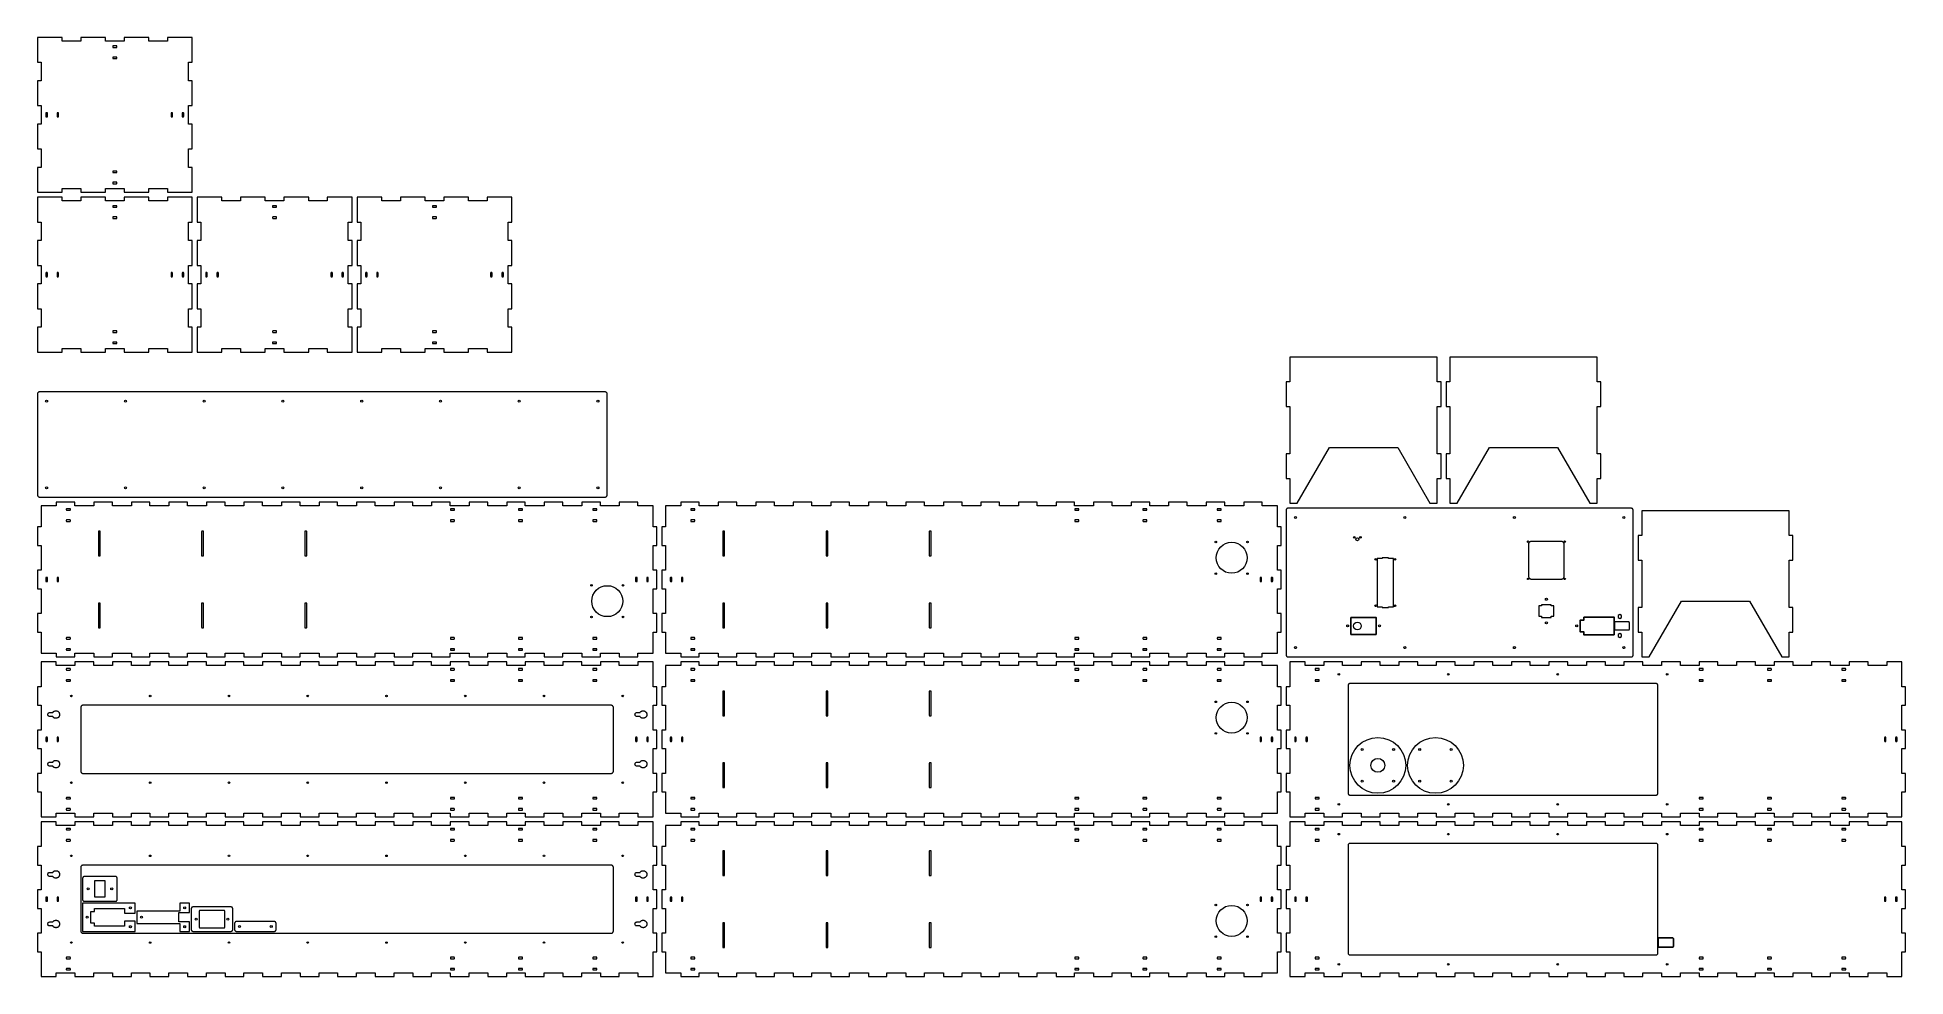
# Model space of a CAD drawing. Header units: millimetres. Extents: x 0 to 3016, y 0 to 1516.
import ezdxf

# ---------------------------------------------------------------- set-up
doc = ezdxf.new("R2010")
doc.units = ezdxf.units.MM
doc.layers.add('CORTE', color=1, linetype='Continuous', lineweight=0)

msp = doc.modelspace()

# ---------------------------------------------------------------- linework, layer by layer
at = {"layer": 'CORTE'}
for points in [[(0, 1266), (40, 1266), (40, 1272), (70, 1272), (70, 1266), (110, 1266), (110, 1272), (140, 1272), (140, 1266), (180, 1266), (180, 1272), (210, 1272), (210, 1266), (250, 1266), (250, 1306), (244, 1306), (244, 1336), (250, 1336), (250, 1376), (244, 1376), (244, 1406), (250, 1406), (250, 1446), (244, 1446), (244, 1476), (250, 1476), (250, 1516), (210, 1516), (210, 1510), (180, 1510), (180, 1516), (140, 1516), (140, 1510), (110, 1510), (110, 1516), (70, 1516), (70, 1510), (40, 1510), (40, 1516), (0, 1516), (0, 1476), (6, 1476), (6, 1446), (0, 1446), (0, 1406), (6, 1406), (6, 1376), (0, 1376), (0, 1336), (6, 1336), (6, 1306), (0, 1306), (0, 1266)], [(127.65, 1499.75), (127.717179, 1499.753773), (127.783513, 1499.765043), (127.848167, 1499.78367), (127.91033, 1499.809419), (127.969219, 1499.841965), (128.024094, 1499.880901), (128.074264, 1499.925736), (128.119099, 1499.975906), (128.158035, 1500.030781), (128.190581, 1500.08967), (128.21633, 1500.151833), (128.234957, 1500.216487), (128.246227, 1500.282821), (128.25, 1500.35), (128.25, 1501.65), (128.246227, 1501.717179), (128.234957, 1501.783513), (128.21633, 1501.848167), (128.190581, 1501.91033), (128.158035, 1501.969219), (128.119099, 1502.024094), (128.074264, 1502.074264), (128.024094, 1502.119099), (127.969219, 1502.158035), (127.91033, 1502.190581), (127.848167, 1502.21633), (127.783513, 1502.234957), (127.717179, 1502.246227), (127.65, 1502.25), (122.35, 1502.25), (122.282821, 1502.246227), (122.216487, 1502.234957), (122.151833, 1502.21633), (122.08967, 1502.190581), (122.030781, 1502.158035), (121.975906, 1502.119099), (121.925736, 1502.074264), (121.880901, 1502.024094), (121.841965, 1501.969219), (121.809419, 1501.91033), (121.78367, 1501.848167), (121.765043, 1501.783513), (121.753773, 1501.717179), (121.75, 1501.65), (121.75, 1500.35), (121.753773, 1500.282821), (121.765043, 1500.216487), (121.78367, 1500.151833), (121.809419, 1500.08967), (121.841965, 1500.030781), (121.880901, 1499.975906), (121.925736, 1499.925736), (121.975906, 1499.880901), (122.030781, 1499.841965), (122.08967, 1499.809419), (122.151833, 1499.78367), (122.216487, 1499.765043), (122.282821, 1499.753773), (122.35, 1499.75)], [(127.65, 1481.75), (127.717179, 1481.753773), (127.783513, 1481.765043), (127.848167, 1481.78367), (127.91033, 1481.809419), (127.969219, 1481.841965), (128.024094, 1481.880901), (128.074264, 1481.925736), (128.119099, 1481.975906), (128.158035, 1482.030781), (128.190581, 1482.08967), (128.21633, 1482.151833), (128.234957, 1482.216487), (128.246227, 1482.282821), (128.25, 1482.35), (128.25, 1483.65), (128.246227, 1483.717179), (128.234957, 1483.783513), (128.21633, 1483.848167), (128.190581, 1483.91033), (128.158035, 1483.969219), (128.119099, 1484.024094), (128.074264, 1484.074264), (128.024094, 1484.119099), (127.969219, 1484.158035), (127.91033, 1484.190581), (127.848167, 1484.21633), (127.783513, 1484.234957), (127.717179, 1484.246227), (127.65, 1484.25), (122.35, 1484.25), (122.282821, 1484.246227), (122.216487, 1484.234957), (122.151833, 1484.21633), (122.08967, 1484.190581), (122.030781, 1484.158035), (121.975906, 1484.119099), (121.925736, 1484.074264), (121.880901, 1484.024094), (121.841965, 1483.969219), (121.809419, 1483.91033), (121.78367, 1483.848167), (121.765043, 1483.783513), (121.753773, 1483.717179), (121.75, 1483.65), (121.75, 1482.35), (121.753773, 1482.282821), (121.765043, 1482.216487), (121.78367, 1482.151833), (121.809419, 1482.08967), (121.841965, 1482.030781), (121.880901, 1481.975906), (121.925736, 1481.925736), (121.975906, 1481.880901), (122.030781, 1481.841965), (122.08967, 1481.809419), (122.151833, 1481.78367), (122.216487, 1481.765043), (122.282821, 1481.753773), (122.35, 1481.75)], [(15.65, 1387.75), (15.717179, 1387.753773), (15.783513, 1387.765043), (15.848167, 1387.78367), (15.91033, 1387.809419), (15.969219, 1387.841965), (16.024094, 1387.880901), (16.074264, 1387.925736), (16.119099, 1387.975906), (16.158035, 1388.030781), (16.190581, 1388.08967), (16.21633, 1388.151833), (16.234957, 1388.216487), (16.246227, 1388.282821), (16.25, 1388.35), (16.25, 1393.65), (16.246227, 1393.717179), (16.234957, 1393.783513), (16.21633, 1393.848167), (16.190581, 1393.91033), (16.158035, 1393.969219), (16.119099, 1394.024094), (16.074264, 1394.074264), (16.024094, 1394.119099), (15.969219, 1394.158035), (15.91033, 1394.190581), (15.848167, 1394.21633), (15.783513, 1394.234957), (15.717179, 1394.246227), (15.65, 1394.25), (14.35, 1394.25), (14.282821, 1394.246227), (14.216487, 1394.234957), (14.151833, 1394.21633), (14.08967, 1394.190581), (14.030781, 1394.158035), (13.975906, 1394.119099), (13.925736, 1394.074264), (13.880901, 1394.024094), (13.841965, 1393.969219), (13.809419, 1393.91033), (13.78367, 1393.848167), (13.765043, 1393.783513), (13.753773, 1393.717179), (13.75, 1393.65), (13.75, 1388.35), (13.753773, 1388.282821), (13.765043, 1388.216487), (13.78367, 1388.151833), (13.809419, 1388.08967), (13.841965, 1388.030781), (13.880901, 1387.975906), (13.925736, 1387.925736), (13.975906, 1387.880901), (14.030781, 1387.841965), (14.08967, 1387.809419), (14.151833, 1387.78367), (14.216487, 1387.765043), (14.282821, 1387.753773), (14.35, 1387.75)], [(33.65, 1387.75), (33.717179, 1387.753773), (33.783513, 1387.765043), (33.848167, 1387.78367), (33.91033, 1387.809419), (33.969219, 1387.841965), (34.024094, 1387.880901), (34.074264, 1387.925736), (34.119099, 1387.975906), (34.158035, 1388.030781), (34.190581, 1388.08967), (34.21633, 1388.151833), (34.234957, 1388.216487), (34.246227, 1388.282821), (34.25, 1388.35), (34.25, 1393.65), (34.246227, 1393.717179), (34.234957, 1393.783513), (34.21633, 1393.848167), (34.190581, 1393.91033), (34.158035, 1393.969219), (34.119099, 1394.024094), (34.074264, 1394.074264), (34.024094, 1394.119099), (33.969219, 1394.158035), (33.91033, 1394.190581), (33.848167, 1394.21633), (33.783513, 1394.234957), (33.717179, 1394.246227), (33.65, 1394.25), (32.35, 1394.25), (32.282821, 1394.246227), (32.216487, 1394.234957), (32.151833, 1394.21633), (32.08967, 1394.190581), (32.030781, 1394.158035), (31.975906, 1394.119099), (31.925736, 1394.074264), (31.880901, 1394.024094), (31.841965, 1393.969219), (31.809419, 1393.91033), (31.78367, 1393.848167), (31.765043, 1393.783513), (31.753773, 1393.717179), (31.75, 1393.65), (31.75, 1388.35), (31.753773, 1388.282821), (31.765043, 1388.216487), (31.78367, 1388.151833), (31.809419, 1388.08967), (31.841965, 1388.030781), (31.880901, 1387.975906), (31.925736, 1387.925736), (31.975906, 1387.880901), (32.030781, 1387.841965), (32.08967, 1387.809419), (32.151833, 1387.78367), (32.216487, 1387.765043), (32.282821, 1387.753773), (32.35, 1387.75)], [(217.65, 1387.75), (217.717179, 1387.753773), (217.783513, 1387.765043), (217.848167, 1387.78367), (217.91033, 1387.809419), (217.969219, 1387.841965), (218.024094, 1387.880901), (218.074264, 1387.925736), (218.119099, 1387.975906), (218.158035, 1388.030781), (218.190581, 1388.08967), (218.21633, 1388.151833), (218.234957, 1388.216487), (218.246227, 1388.282821), (218.25, 1388.35), (218.25, 1393.65), (218.246227, 1393.717179), (218.234957, 1393.783513), (218.21633, 1393.848167), (218.190581, 1393.91033), (218.158035, 1393.969219), (218.119099, 1394.024094), (218.074264, 1394.074264), (218.024094, 1394.119099), (217.969219, 1394.158035), (217.91033, 1394.190581), (217.848167, 1394.21633), (217.783513, 1394.234957), (217.717179, 1394.246227), (217.65, 1394.25), (216.35, 1394.25), (216.282821, 1394.246227), (216.216487, 1394.234957), (216.151833, 1394.21633), (216.08967, 1394.190581), (216.030781, 1394.158035), (215.975906, 1394.119099), (215.925736, 1394.074264), (215.880901, 1394.024094), (215.841965, 1393.969219), (215.809419, 1393.91033), (215.78367, 1393.848167), (215.765043, 1393.783513), (215.753773, 1393.717179), (215.75, 1393.65), (215.75, 1388.35), (215.753773, 1388.282821), (215.765043, 1388.216487), (215.78367, 1388.151833), (215.809419, 1388.08967), (215.841965, 1388.030781), (215.880901, 1387.975906), (215.925736, 1387.925736), (215.975906, 1387.880901), (216.030781, 1387.841965), (216.08967, 1387.809419), (216.151833, 1387.78367), (216.216487, 1387.765043), (216.282821, 1387.753773), (216.35, 1387.75)], [(235.65, 1387.75), (235.717179, 1387.753773), (235.783513, 1387.765043), (235.848167, 1387.78367), (235.91033, 1387.809419), (235.969219, 1387.841965), (236.024094, 1387.880901), (236.074264, 1387.925736), (236.119099, 1387.975906), (236.158035, 1388.030781), (236.190581, 1388.08967), (236.21633, 1388.151833), (236.234957, 1388.216487), (236.246227, 1388.282821), (236.25, 1388.35), (236.25, 1393.65), (236.246227, 1393.717179), (236.234957, 1393.783513), (236.21633, 1393.848167), (236.190581, 1393.91033), (236.158035, 1393.969219), (236.119099, 1394.024094), (236.074264, 1394.074264), (236.024094, 1394.119099), (235.969219, 1394.158035), (235.91033, 1394.190581), (235.848167, 1394.21633), (235.783513, 1394.234957), (235.717179, 1394.246227), (235.65, 1394.25), (234.35, 1394.25), (234.282821, 1394.246227), (234.216487, 1394.234957), (234.151833, 1394.21633), (234.08967, 1394.190581), (234.030781, 1394.158035), (233.975906, 1394.119099), (233.925736, 1394.074264), (233.880901, 1394.024094), (233.841965, 1393.969219), (233.809419, 1393.91033), (233.78367, 1393.848167), (233.765043, 1393.783513), (233.753773, 1393.717179), (233.75, 1393.65), (233.75, 1388.35), (233.753773, 1388.282821), (233.765043, 1388.216487), (233.78367, 1388.151833), (233.809419, 1388.08967), (233.841965, 1388.030781), (233.880901, 1387.975906), (233.925736, 1387.925736), (233.975906, 1387.880901), (234.030781, 1387.841965), (234.08967, 1387.809419), (234.151833, 1387.78367), (234.216487, 1387.765043), (234.282821, 1387.753773), (234.35, 1387.75)], [(127.65, 1297.75), (127.717179, 1297.753773), (127.783513, 1297.765043), (127.848167, 1297.78367), (127.91033, 1297.809419), (127.969219, 1297.841965), (128.024094, 1297.880901), (128.074264, 1297.925736), (128.119099, 1297.975906), (128.158035, 1298.030781), (128.190581, 1298.08967), (128.21633, 1298.151833), (128.234957, 1298.216487), (128.246227, 1298.282821), (128.25, 1298.35), (128.25, 1299.65), (128.246227, 1299.717179), (128.234957, 1299.783513), (128.21633, 1299.848167), (128.190581, 1299.91033), (128.158035, 1299.969219), (128.119099, 1300.024094), (128.074264, 1300.074264), (128.024094, 1300.119099), (127.969219, 1300.158035), (127.91033, 1300.190581), (127.848167, 1300.21633), (127.783513, 1300.234957), (127.717179, 1300.246227), (127.65, 1300.25), (122.35, 1300.25), (122.282821, 1300.246227), (122.216487, 1300.234957), (122.151833, 1300.21633), (122.08967, 1300.190581), (122.030781, 1300.158035), (121.975906, 1300.119099), (121.925736, 1300.074264), (121.880901, 1300.024094), (121.841965, 1299.969219), (121.809419, 1299.91033), (121.78367, 1299.848167), (121.765043, 1299.783513), (121.753773, 1299.717179), (121.75, 1299.65), (121.75, 1298.35), (121.753773, 1298.282821), (121.765043, 1298.216487), (121.78367, 1298.151833), (121.809419, 1298.08967), (121.841965, 1298.030781), (121.880901, 1297.975906), (121.925736, 1297.925736), (121.975906, 1297.880901), (122.030781, 1297.841965), (122.08967, 1297.809419), (122.151833, 1297.78367), (122.216487, 1297.765043), (122.282821, 1297.753773), (122.35, 1297.75)], [(127.65, 1279.75), (127.717179, 1279.753773), (127.783513, 1279.765043), (127.848167, 1279.78367), (127.91033, 1279.809419), (127.969219, 1279.841965), (128.024094, 1279.880901), (128.074264, 1279.925736), (128.119099, 1279.975906), (128.158035, 1280.030781), (128.190581, 1280.08967), (128.21633, 1280.151833), (128.234957, 1280.216487), (128.246227, 1280.282821), (128.25, 1280.35), (128.25, 1281.65), (128.246227, 1281.717179), (128.234957, 1281.783513), (128.21633, 1281.848167), (128.190581, 1281.91033), (128.158035, 1281.969219), (128.119099, 1282.024094), (128.074264, 1282.074264), (128.024094, 1282.119099), (127.969219, 1282.158035), (127.91033, 1282.190581), (127.848167, 1282.21633), (127.783513, 1282.234957), (127.717179, 1282.246227), (127.65, 1282.25), (122.35, 1282.25), (122.282821, 1282.246227), (122.216487, 1282.234957), (122.151833, 1282.21633), (122.08967, 1282.190581), (122.030781, 1282.158035), (121.975906, 1282.119099), (121.925736, 1282.074264), (121.880901, 1282.024094), (121.841965, 1281.969219), (121.809419, 1281.91033), (121.78367, 1281.848167), (121.765043, 1281.783513), (121.753773, 1281.717179), (121.75, 1281.65), (121.75, 1280.35), (121.753773, 1280.282821), (121.765043, 1280.216487), (121.78367, 1280.151833), (121.809419, 1280.08967), (121.841965, 1280.030781), (121.880901, 1279.975906), (121.925736, 1279.925736), (121.975906, 1279.880901), (122.030781, 1279.841965), (122.08967, 1279.809419), (122.151833, 1279.78367), (122.216487, 1279.765043), (122.282821, 1279.753773), (122.35, 1279.75)], [(0, 1008), (40, 1008), (40, 1014), (70, 1014), (70, 1008), (110, 1008), (110, 1014), (140, 1014), (140, 1008), (180, 1008), (180, 1014), (210, 1014), (210, 1008), (250, 1008), (250, 1048), (244, 1048), (244, 1078), (250, 1078), (250, 1118), (244, 1118), (244, 1148), (250, 1148), (250, 1188), (244, 1188), (244, 1218), (250, 1218), (250, 1258), (210, 1258), (210, 1252), (180, 1252), (180, 1258), (140, 1258), (140, 1252), (110, 1252), (110, 1258), (70, 1258), (70, 1252), (40, 1252), (40, 1258), (0, 1258), (0, 1218), (6, 1218), (6, 1188), (0, 1188), (0, 1148), (6, 1148), (6, 1118), (0, 1118), (0, 1078), (6, 1078), (6, 1048), (0, 1048), (0, 1008)], [(127.65, 1241.75), (127.717179, 1241.753773), (127.783513, 1241.765043), (127.848167, 1241.78367), (127.91033, 1241.809419), (127.969219, 1241.841965), (128.024094, 1241.880901), (128.074264, 1241.925736), (128.119099, 1241.975906), (128.158035, 1242.030781), (128.190581, 1242.08967), (128.21633, 1242.151833), (128.234957, 1242.216487), (128.246227, 1242.282821), (128.25, 1242.35), (128.25, 1243.65), (128.246227, 1243.717179), (128.234957, 1243.783513), (128.21633, 1243.848167), (128.190581, 1243.91033), (128.158035, 1243.969219), (128.119099, 1244.024094), (128.074264, 1244.074264), (128.024094, 1244.119099), (127.969219, 1244.158035), (127.91033, 1244.190581), (127.848167, 1244.21633), (127.783513, 1244.234957), (127.717179, 1244.246227), (127.65, 1244.25), (122.35, 1244.25), (122.282821, 1244.246227), (122.216487, 1244.234957), (122.151833, 1244.21633), (122.08967, 1244.190581), (122.030781, 1244.158035), (121.975906, 1244.119099), (121.925736, 1244.074264), (121.880901, 1244.024094), (121.841965, 1243.969219), (121.809419, 1243.91033), (121.78367, 1243.848167), (121.765043, 1243.783513), (121.753773, 1243.717179), (121.75, 1243.65), (121.75, 1242.35), (121.753773, 1242.282821), (121.765043, 1242.216487), (121.78367, 1242.151833), (121.809419, 1242.08967), (121.841965, 1242.030781), (121.880901, 1241.975906), (121.925736, 1241.925736), (121.975906, 1241.880901), (122.030781, 1241.841965), (122.08967, 1241.809419), (122.151833, 1241.78367), (122.216487, 1241.765043), (122.282821, 1241.753773), (122.35, 1241.75)], [(258, 1008), (298, 1008), (298, 1014), (328, 1014), (328, 1008), (368, 1008), (368, 1014), (398, 1014), (398, 1008), (438, 1008), (438, 1014), (468, 1014), (468, 1008), (508, 1008), (508, 1048), (502, 1048), (502, 1078), (508, 1078), (508, 1118), (502, 1118), (502, 1148), (508, 1148), (508, 1188), (502, 1188), (502, 1218), (508, 1218), (508, 1258), (468, 1258), (468, 1252), (438, 1252), (438, 1258), (398, 1258), (398, 1252), (368, 1252), (368, 1258), (328, 1258), (328, 1252), (298, 1252), (298, 1258), (258, 1258), (258, 1218), (264, 1218), (264, 1188), (258, 1188), (258, 1148), (264, 1148), (264, 1118), (258, 1118), (258, 1078), (264, 1078), (264, 1048), (258, 1048), (258, 1008)], [(385.65, 1241.75), (385.717179, 1241.753773), (385.783513, 1241.765043), (385.848167, 1241.78367), (385.91033, 1241.809419), (385.969219, 1241.841965), (386.024094, 1241.880901), (386.074264, 1241.925736), (386.119099, 1241.975906), (386.158035, 1242.030781), (386.190581, 1242.08967), (386.21633, 1242.151833), (386.234957, 1242.216487), (386.246227, 1242.282821), (386.25, 1242.35), (386.25, 1243.65), (386.246227, 1243.717179), (386.234957, 1243.783513), (386.21633, 1243.848167), (386.190581, 1243.91033), (386.158035, 1243.969219), (386.119099, 1244.024094), (386.074264, 1244.074264), (386.024094, 1244.119099), (385.969219, 1244.158035), (385.91033, 1244.190581), (385.848167, 1244.21633), (385.783513, 1244.234957), (385.717179, 1244.246227), (385.65, 1244.25), (380.35, 1244.25), (380.282821, 1244.246227), (380.216487, 1244.234957), (380.151833, 1244.21633), (380.08967, 1244.190581), (380.030781, 1244.158035), (379.975906, 1244.119099), (379.925736, 1244.074264), (379.880901, 1244.024094), (379.841965, 1243.969219), (379.809419, 1243.91033), (379.78367, 1243.848167), (379.765043, 1243.783513), (379.753773, 1243.717179), (379.75, 1243.65), (379.75, 1242.35), (379.753773, 1242.282821), (379.765043, 1242.216487), (379.78367, 1242.151833), (379.809419, 1242.08967), (379.841965, 1242.030781), (379.880901, 1241.975906), (379.925736, 1241.925736), (379.975906, 1241.880901), (380.030781, 1241.841965), (380.08967, 1241.809419), (380.151833, 1241.78367), (380.216487, 1241.765043), (380.282821, 1241.753773), (380.35, 1241.75)], [(516, 1008), (556, 1008), (556, 1014), (586, 1014), (586, 1008), (626, 1008), (626, 1014), (656, 1014), (656, 1008), (696, 1008), (696, 1014), (726, 1014), (726, 1008), (766, 1008), (766, 1048), (760, 1048), (760, 1078), (766, 1078), (766, 1118), (760, 1118), (760, 1148), (766, 1148), (766, 1188), (760, 1188), (760, 1218), (766, 1218), (766, 1258), (726, 1258), (726, 1252), (696, 1252), (696, 1258), (656, 1258), (656, 1252), (626, 1252), (626, 1258), (586, 1258), (586, 1252), (556, 1252), (556, 1258), (516, 1258), (516, 1218), (522, 1218), (522, 1188), (516, 1188), (516, 1148), (522, 1148), (522, 1118), (516, 1118), (516, 1078), (522, 1078), (522, 1048), (516, 1048), (516, 1008)], [(643.65, 1241.75), (643.717179, 1241.753773), (643.783513, 1241.765043), (643.848167, 1241.78367), (643.91033, 1241.809419), (643.969219, 1241.841965), (644.024094, 1241.880901), (644.074264, 1241.925736), (644.119099, 1241.975906), (644.158035, 1242.030781), (644.190581, 1242.08967), (644.21633, 1242.151833), (644.234957, 1242.216487), (644.246227, 1242.282821), (644.25, 1242.35), (644.25, 1243.65), (644.246227, 1243.717179), (644.234957, 1243.783513), (644.21633, 1243.848167), (644.190581, 1243.91033), (644.158035, 1243.969219), (644.119099, 1244.024094), (644.074264, 1244.074264), (644.024094, 1244.119099), (643.969219, 1244.158035), (643.91033, 1244.190581), (643.848167, 1244.21633), (643.783513, 1244.234957), (643.717179, 1244.246227), (643.65, 1244.25), (638.35, 1244.25), (638.282821, 1244.246227), (638.216487, 1244.234957), (638.151833, 1244.21633), (638.08967, 1244.190581), (638.030781, 1244.158035), (637.975906, 1244.119099), (637.925736, 1244.074264), (637.880901, 1244.024094), (637.841965, 1243.969219), (637.809419, 1243.91033), (637.78367, 1243.848167), (637.765043, 1243.783513), (637.753773, 1243.717179), (637.75, 1243.65), (637.75, 1242.35), (637.753773, 1242.282821), (637.765043, 1242.216487), (637.78367, 1242.151833), (637.809419, 1242.08967), (637.841965, 1242.030781), (637.880901, 1241.975906), (637.925736, 1241.925736), (637.975906, 1241.880901), (638.030781, 1241.841965), (638.08967, 1241.809419), (638.151833, 1241.78367), (638.216487, 1241.765043), (638.282821, 1241.753773), (638.35, 1241.75)], [(127.65, 1223.75), (127.717179, 1223.753773), (127.783513, 1223.765043), (127.848167, 1223.78367), (127.91033, 1223.809419), (127.969219, 1223.841965), (128.024094, 1223.880901), (128.074264, 1223.925736), (128.119099, 1223.975906), (128.158035, 1224.030781), (128.190581, 1224.08967), (128.21633, 1224.151833), (128.234957, 1224.216487), (128.246227, 1224.282821), (128.25, 1224.35), (128.25, 1225.65), (128.246227, 1225.717179), (128.234957, 1225.783513), (128.21633, 1225.848167), (128.190581, 1225.91033), (128.158035, 1225.969219), (128.119099, 1226.024094), (128.074264, 1226.074264), (128.024094, 1226.119099), (127.969219, 1226.158035), (127.91033, 1226.190581), (127.848167, 1226.21633), (127.783513, 1226.234957), (127.717179, 1226.246227), (127.65, 1226.25), (122.35, 1226.25), (122.282821, 1226.246227), (122.216487, 1226.234957), (122.151833, 1226.21633), (122.08967, 1226.190581), (122.030781, 1226.158035), (121.975906, 1226.119099), (121.925736, 1226.074264), (121.880901, 1226.024094), (121.841965, 1225.969219), (121.809419, 1225.91033), (121.78367, 1225.848167), (121.765043, 1225.783513), (121.753773, 1225.717179), (121.75, 1225.65), (121.75, 1224.35), (121.753773, 1224.282821), (121.765043, 1224.216487), (121.78367, 1224.151833), (121.809419, 1224.08967), (121.841965, 1224.030781), (121.880901, 1223.975906), (121.925736, 1223.925736), (121.975906, 1223.880901), (122.030781, 1223.841965), (122.08967, 1223.809419), (122.151833, 1223.78367), (122.216487, 1223.765043), (122.282821, 1223.753773), (122.35, 1223.75)], [(385.65, 1223.75), (385.717179, 1223.753773), (385.783513, 1223.765043), (385.848167, 1223.78367), (385.91033, 1223.809419), (385.969219, 1223.841965), (386.024094, 1223.880901), (386.074264, 1223.925736), (386.119099, 1223.975906), (386.158035, 1224.030781), (386.190581, 1224.08967), (386.21633, 1224.151833), (386.234957, 1224.216487), (386.246227, 1224.282821), (386.25, 1224.35), (386.25, 1225.65), (386.246227, 1225.717179), (386.234957, 1225.783513), (386.21633, 1225.848167), (386.190581, 1225.91033), (386.158035, 1225.969219), (386.119099, 1226.024094), (386.074264, 1226.074264), (386.024094, 1226.119099), (385.969219, 1226.158035), (385.91033, 1226.190581), (385.848167, 1226.21633), (385.783513, 1226.234957), (385.717179, 1226.246227), (385.65, 1226.25), (380.35, 1226.25), (380.282821, 1226.246227), (380.216487, 1226.234957), (380.151833, 1226.21633), (380.08967, 1226.190581), (380.030781, 1226.158035), (379.975906, 1226.119099), (379.925736, 1226.074264), (379.880901, 1226.024094), (379.841965, 1225.969219), (379.809419, 1225.91033), (379.78367, 1225.848167), (379.765043, 1225.783513), (379.753773, 1225.717179), (379.75, 1225.65), (379.75, 1224.35), (379.753773, 1224.282821), (379.765043, 1224.216487), (379.78367, 1224.151833), (379.809419, 1224.08967), (379.841965, 1224.030781), (379.880901, 1223.975906), (379.925736, 1223.925736), (379.975906, 1223.880901), (380.030781, 1223.841965), (380.08967, 1223.809419), (380.151833, 1223.78367), (380.216487, 1223.765043), (380.282821, 1223.753773), (380.35, 1223.75)], [(643.65, 1223.75), (643.717179, 1223.753773), (643.783513, 1223.765043), (643.848167, 1223.78367), (643.91033, 1223.809419), (643.969219, 1223.841965), (644.024094, 1223.880901), (644.074264, 1223.925736), (644.119099, 1223.975906), (644.158035, 1224.030781), (644.190581, 1224.08967), (644.21633, 1224.151833), (644.234957, 1224.216487), (644.246227, 1224.282821), (644.25, 1224.35), (644.25, 1225.65), (644.246227, 1225.717179), (644.234957, 1225.783513), (644.21633, 1225.848167), (644.190581, 1225.91033), (644.158035, 1225.969219), (644.119099, 1226.024094), (644.074264, 1226.074264), (644.024094, 1226.119099), (643.969219, 1226.158035), (643.91033, 1226.190581), (643.848167, 1226.21633), (643.783513, 1226.234957), (643.717179, 1226.246227), (643.65, 1226.25), (638.35, 1226.25), (638.282821, 1226.246227), (638.216487, 1226.234957), (638.151833, 1226.21633), (638.08967, 1226.190581), (638.030781, 1226.158035), (637.975906, 1226.119099), (637.925736, 1226.074264), (637.880901, 1226.024094), (637.841965, 1225.969219), (637.809419, 1225.91033), (637.78367, 1225.848167), (637.765043, 1225.783513), (637.753773, 1225.717179), (637.75, 1225.65), (637.75, 1224.35), (637.753773, 1224.282821), (637.765043, 1224.216487), (637.78367, 1224.151833), (637.809419, 1224.08967), (637.841965, 1224.030781), (637.880901, 1223.975906), (637.925736, 1223.925736), (637.975906, 1223.880901), (638.030781, 1223.841965), (638.08967, 1223.809419), (638.151833, 1223.78367), (638.216487, 1223.765043), (638.282821, 1223.753773), (638.35, 1223.75)], [(15.65, 1129.75), (15.717179, 1129.753773), (15.783513, 1129.765043), (15.848167, 1129.78367), (15.91033, 1129.809419), (15.969219, 1129.841965), (16.024094, 1129.880901), (16.074264, 1129.925736), (16.119099, 1129.975906), (16.158035, 1130.030781), (16.190581, 1130.08967), (16.21633, 1130.151833), (16.234957, 1130.216487), (16.246227, 1130.282821), (16.25, 1130.35), (16.25, 1135.65), (16.246227, 1135.717179), (16.234957, 1135.783513), (16.21633, 1135.848167), (16.190581, 1135.91033), (16.158035, 1135.969219), (16.119099, 1136.024094), (16.074264, 1136.074264), (16.024094, 1136.119099), (15.969219, 1136.158035), (15.91033, 1136.190581), (15.848167, 1136.21633), (15.783513, 1136.234957), (15.717179, 1136.246227), (15.65, 1136.25), (14.35, 1136.25), (14.282821, 1136.246227), (14.216487, 1136.234957), (14.151833, 1136.21633), (14.08967, 1136.190581), (14.030781, 1136.158035), (13.975906, 1136.119099), (13.925736, 1136.074264), (13.880901, 1136.024094), (13.841965, 1135.969219), (13.809419, 1135.91033), (13.78367, 1135.848167), (13.765043, 1135.783513), (13.753773, 1135.717179), (13.75, 1135.65), (13.75, 1130.35), (13.753773, 1130.282821), (13.765043, 1130.216487), (13.78367, 1130.151833), (13.809419, 1130.08967), (13.841965, 1130.030781), (13.880901, 1129.975906), (13.925736, 1129.925736), (13.975906, 1129.880901), (14.030781, 1129.841965), (14.08967, 1129.809419), (14.151833, 1129.78367), (14.216487, 1129.765043), (14.282821, 1129.753773), (14.35, 1129.75)], [(33.65, 1129.75), (33.717179, 1129.753773), (33.783513, 1129.765043), (33.848167, 1129.78367), (33.91033, 1129.809419), (33.969219, 1129.841965), (34.024094, 1129.880901), (34.074264, 1129.925736), (34.119099, 1129.975906), (34.158035, 1130.030781), (34.190581, 1130.08967), (34.21633, 1130.151833), (34.234957, 1130.216487), (34.246227, 1130.282821), (34.25, 1130.35), (34.25, 1135.65), (34.246227, 1135.717179), (34.234957, 1135.783513), (34.21633, 1135.848167), (34.190581, 1135.91033), (34.158035, 1135.969219), (34.119099, 1136.024094), (34.074264, 1136.074264), (34.024094, 1136.119099), (33.969219, 1136.158035), (33.91033, 1136.190581), (33.848167, 1136.21633), (33.783513, 1136.234957), (33.717179, 1136.246227), (33.65, 1136.25), (32.35, 1136.25), (32.282821, 1136.246227), (32.216487, 1136.234957), (32.151833, 1136.21633), (32.08967, 1136.190581), (32.030781, 1136.158035), (31.975906, 1136.119099), (31.925736, 1136.074264), (31.880901, 1136.024094), (31.841965, 1135.969219), (31.809419, 1135.91033), (31.78367, 1135.848167), (31.765043, 1135.783513), (31.753773, 1135.717179), (31.75, 1135.65), (31.75, 1130.35), (31.753773, 1130.282821), (31.765043, 1130.216487), (31.78367, 1130.151833), (31.809419, 1130.08967), (31.841965, 1130.030781), (31.880901, 1129.975906), (31.925736, 1129.925736), (31.975906, 1129.880901), (32.030781, 1129.841965), (32.08967, 1129.809419), (32.151833, 1129.78367), (32.216487, 1129.765043), (32.282821, 1129.753773), (32.35, 1129.75)], [(217.65, 1129.75), (217.717179, 1129.753773), (217.783513, 1129.765043), (217.848167, 1129.78367), (217.91033, 1129.809419), (217.969219, 1129.841965), (218.024094, 1129.880901), (218.074264, 1129.925736), (218.119099, 1129.975906), (218.158035, 1130.030781), (218.190581, 1130.08967), (218.21633, 1130.151833), (218.234957, 1130.216487), (218.246227, 1130.282821), (218.25, 1130.35), (218.25, 1135.65), (218.246227, 1135.717179), (218.234957, 1135.783513), (218.21633, 1135.848167), (218.190581, 1135.91033), (218.158035, 1135.969219), (218.119099, 1136.024094), (218.074264, 1136.074264), (218.024094, 1136.119099), (217.969219, 1136.158035), (217.91033, 1136.190581), (217.848167, 1136.21633), (217.783513, 1136.234957), (217.717179, 1136.246227), (217.65, 1136.25), (216.35, 1136.25), (216.282821, 1136.246227), (216.216487, 1136.234957), (216.151833, 1136.21633), (216.08967, 1136.190581), (216.030781, 1136.158035), (215.975906, 1136.119099), (215.925736, 1136.074264), (215.880901, 1136.024094), (215.841965, 1135.969219), (215.809419, 1135.91033), (215.78367, 1135.848167), (215.765043, 1135.783513), (215.753773, 1135.717179), (215.75, 1135.65), (215.75, 1130.35), (215.753773, 1130.282821), (215.765043, 1130.216487), (215.78367, 1130.151833), (215.809419, 1130.08967), (215.841965, 1130.030781), (215.880901, 1129.975906), (215.925736, 1129.925736), (215.975906, 1129.880901), (216.030781, 1129.841965), (216.08967, 1129.809419), (216.151833, 1129.78367), (216.216487, 1129.765043), (216.282821, 1129.753773), (216.35, 1129.75)], [(235.65, 1129.75), (235.717179, 1129.753773), (235.783513, 1129.765043), (235.848167, 1129.78367), (235.91033, 1129.809419), (235.969219, 1129.841965), (236.024094, 1129.880901), (236.074264, 1129.925736), (236.119099, 1129.975906), (236.158035, 1130.030781), (236.190581, 1130.08967), (236.21633, 1130.151833), (236.234957, 1130.216487), (236.246227, 1130.282821), (236.25, 1130.35), (236.25, 1135.65), (236.246227, 1135.717179), (236.234957, 1135.783513), (236.21633, 1135.848167), (236.190581, 1135.91033), (236.158035, 1135.969219), (236.119099, 1136.024094), (236.074264, 1136.074264), (236.024094, 1136.119099), (235.969219, 1136.158035), (235.91033, 1136.190581), (235.848167, 1136.21633), (235.783513, 1136.234957), (235.717179, 1136.246227), (235.65, 1136.25), (234.35, 1136.25), (234.282821, 1136.246227), (234.216487, 1136.234957), (234.151833, 1136.21633), (234.08967, 1136.190581), (234.030781, 1136.158035), (233.975906, 1136.119099), (233.925736, 1136.074264), (233.880901, 1136.024094), (233.841965, 1135.969219), (233.809419, 1135.91033), (233.78367, 1135.848167), (233.765043, 1135.783513), (233.753773, 1135.717179), (233.75, 1135.65), (233.75, 1130.35), (233.753773, 1130.282821), (233.765043, 1130.216487), (233.78367, 1130.151833), (233.809419, 1130.08967), (233.841965, 1130.030781), (233.880901, 1129.975906), (233.925736, 1129.925736), (233.975906, 1129.880901), (234.030781, 1129.841965), (234.08967, 1129.809419), (234.151833, 1129.78367), (234.216487, 1129.765043), (234.282821, 1129.753773), (234.35, 1129.75)], [(273.65, 1129.75), (273.717179, 1129.753773), (273.783513, 1129.765043), (273.848167, 1129.78367), (273.91033, 1129.809419), (273.969219, 1129.841965), (274.024094, 1129.880901), (274.074264, 1129.925736), (274.119099, 1129.975906), (274.158035, 1130.030781), (274.190581, 1130.08967), (274.21633, 1130.151833), (274.234957, 1130.216487), (274.246227, 1130.282821), (274.25, 1130.35), (274.25, 1135.65), (274.246227, 1135.717179), (274.234957, 1135.783513), (274.21633, 1135.848167), (274.190581, 1135.91033), (274.158035, 1135.969219), (274.119099, 1136.024094), (274.074264, 1136.074264), (274.024094, 1136.119099), (273.969219, 1136.158035), (273.91033, 1136.190581), (273.848167, 1136.21633), (273.783513, 1136.234957), (273.717179, 1136.246227), (273.65, 1136.25), (272.35, 1136.25), (272.282821, 1136.246227), (272.216487, 1136.234957), (272.151833, 1136.21633), (272.08967, 1136.190581), (272.030781, 1136.158035), (271.975906, 1136.119099), (271.925736, 1136.074264), (271.880901, 1136.024094), (271.841965, 1135.969219), (271.809419, 1135.91033), (271.78367, 1135.848167), (271.765043, 1135.783513), (271.753773, 1135.717179), (271.75, 1135.65), (271.75, 1130.35), (271.753773, 1130.282821), (271.765043, 1130.216487), (271.78367, 1130.151833), (271.809419, 1130.08967), (271.841965, 1130.030781), (271.880901, 1129.975906), (271.925736, 1129.925736), (271.975906, 1129.880901), (272.030781, 1129.841965), (272.08967, 1129.809419), (272.151833, 1129.78367), (272.216487, 1129.765043), (272.282821, 1129.753773), (272.35, 1129.75)], [(291.65, 1129.75), (291.717179, 1129.753773), (291.783513, 1129.765043), (291.848167, 1129.78367), (291.91033, 1129.809419), (291.969219, 1129.841965), (292.024094, 1129.880901), (292.074264, 1129.925736), (292.119099, 1129.975906), (292.158035, 1130.030781), (292.190581, 1130.08967), (292.21633, 1130.151833), (292.234957, 1130.216487), (292.246227, 1130.282821), (292.25, 1130.35), (292.25, 1135.65), (292.246227, 1135.717179), (292.234957, 1135.783513), (292.21633, 1135.848167), (292.190581, 1135.91033), (292.158035, 1135.969219), (292.119099, 1136.024094), (292.074264, 1136.074264), (292.024094, 1136.119099), (291.969219, 1136.158035), (291.91033, 1136.190581), (291.848167, 1136.21633), (291.783513, 1136.234957), (291.717179, 1136.246227), (291.65, 1136.25), (290.35, 1136.25), (290.282821, 1136.246227), (290.216487, 1136.234957), (290.151833, 1136.21633), (290.08967, 1136.190581), (290.030781, 1136.158035), (289.975906, 1136.119099), (289.925736, 1136.074264), (289.880901, 1136.024094), (289.841965, 1135.969219), (289.809419, 1135.91033), (289.78367, 1135.848167), (289.765043, 1135.783513), (289.753773, 1135.717179), (289.75, 1135.65), (289.75, 1130.35), (289.753773, 1130.282821), (289.765043, 1130.216487), (289.78367, 1130.151833), (289.809419, 1130.08967), (289.841965, 1130.030781), (289.880901, 1129.975906), (289.925736, 1129.925736), (289.975906, 1129.880901), (290.030781, 1129.841965), (290.08967, 1129.809419), (290.151833, 1129.78367), (290.216487, 1129.765043), (290.282821, 1129.753773), (290.35, 1129.75)], [(475.65, 1129.75), (475.717179, 1129.753773), (475.783513, 1129.765043), (475.848167, 1129.78367), (475.91033, 1129.809419), (475.969219, 1129.841965), (476.024094, 1129.880901), (476.074264, 1129.925736), (476.119099, 1129.975906), (476.158035, 1130.030781), (476.190581, 1130.08967), (476.21633, 1130.151833), (476.234957, 1130.216487), (476.246227, 1130.282821), (476.25, 1130.35), (476.25, 1135.65), (476.246227, 1135.717179), (476.234957, 1135.783513), (476.21633, 1135.848167), (476.190581, 1135.91033), (476.158035, 1135.969219), (476.119099, 1136.024094), (476.074264, 1136.074264), (476.024094, 1136.119099), (475.969219, 1136.158035), (475.91033, 1136.190581), (475.848167, 1136.21633), (475.783513, 1136.234957), (475.717179, 1136.246227), (475.65, 1136.25), (474.35, 1136.25), (474.282821, 1136.246227), (474.216487, 1136.234957), (474.151833, 1136.21633), (474.08967, 1136.190581), (474.030781, 1136.158035), (473.975906, 1136.119099), (473.925736, 1136.074264), (473.880901, 1136.024094), (473.841965, 1135.969219), (473.809419, 1135.91033), (473.78367, 1135.848167), (473.765043, 1135.783513), (473.753773, 1135.717179), (473.75, 1135.65), (473.75, 1130.35), (473.753773, 1130.282821), (473.765043, 1130.216487), (473.78367, 1130.151833), (473.809419, 1130.08967), (473.841965, 1130.030781), (473.880901, 1129.975906), (473.925736, 1129.925736), (473.975906, 1129.880901), (474.030781, 1129.841965), (474.08967, 1129.809419), (474.151833, 1129.78367), (474.216487, 1129.765043), (474.282821, 1129.753773), (474.35, 1129.75)], [(493.65, 1129.75), (493.717179, 1129.753773), (493.783513, 1129.765043), (493.848167, 1129.78367), (493.91033, 1129.809419), (493.969219, 1129.841965), (494.024094, 1129.880901), (494.074264, 1129.925736), (494.119099, 1129.975906), (494.158035, 1130.030781), (494.190581, 1130.08967), (494.21633, 1130.151833), (494.234957, 1130.216487), (494.246227, 1130.282821), (494.25, 1130.35), (494.25, 1135.65), (494.246227, 1135.717179), (494.234957, 1135.783513), (494.21633, 1135.848167), (494.190581, 1135.91033), (494.158035, 1135.969219), (494.119099, 1136.024094), (494.074264, 1136.074264), (494.024094, 1136.119099), (493.969219, 1136.158035), (493.91033, 1136.190581), (493.848167, 1136.21633), (493.783513, 1136.234957), (493.717179, 1136.246227), (493.65, 1136.25), (492.35, 1136.25), (492.282821, 1136.246227), (492.216487, 1136.234957), (492.151833, 1136.21633), (492.08967, 1136.190581), (492.030781, 1136.158035), (491.975906, 1136.119099), (491.925736, 1136.074264), (491.880901, 1136.024094), (491.841965, 1135.969219), (491.809419, 1135.91033), (491.78367, 1135.848167), (491.765043, 1135.783513), (491.753773, 1135.717179), (491.75, 1135.65), (491.75, 1130.35), (491.753773, 1130.282821), (491.765043, 1130.216487), (491.78367, 1130.151833), (491.809419, 1130.08967), (491.841965, 1130.030781), (491.880901, 1129.975906), (491.925736, 1129.925736), (491.975906, 1129.880901), (492.030781, 1129.841965), (492.08967, 1129.809419), (492.151833, 1129.78367), (492.216487, 1129.765043), (492.282821, 1129.753773), (492.35, 1129.75)], [(531.65, 1129.75), (531.717179, 1129.753773), (531.783513, 1129.765043), (531.848167, 1129.78367), (531.91033, 1129.809419), (531.969219, 1129.841965), (532.024094, 1129.880901), (532.074264, 1129.925736), (532.119099, 1129.975906), (532.158035, 1130.030781), (532.190581, 1130.08967), (532.21633, 1130.151833), (532.234957, 1130.216487), (532.246227, 1130.282821), (532.25, 1130.35), (532.25, 1135.65), (532.246227, 1135.717179), (532.234957, 1135.783513), (532.21633, 1135.848167), (532.190581, 1135.91033), (532.158035, 1135.969219), (532.119099, 1136.024094), (532.074264, 1136.074264), (532.024094, 1136.119099), (531.969219, 1136.158035), (531.91033, 1136.190581), (531.848167, 1136.21633), (531.783513, 1136.234957), (531.717179, 1136.246227), (531.65, 1136.25), (530.35, 1136.25), (530.282821, 1136.246227), (530.216487, 1136.234957), (530.151833, 1136.21633), (530.08967, 1136.190581), (530.030781, 1136.158035), (529.975906, 1136.119099), (529.925736, 1136.074264), (529.880901, 1136.024094), (529.841965, 1135.969219), (529.809419, 1135.91033), (529.78367, 1135.848167), (529.765043, 1135.783513), (529.753773, 1135.717179), (529.75, 1135.65), (529.75, 1130.35), (529.753773, 1130.282821), (529.765043, 1130.216487), (529.78367, 1130.151833), (529.809419, 1130.08967), (529.841965, 1130.030781), (529.880901, 1129.975906), (529.925736, 1129.925736), (529.975906, 1129.880901), (530.030781, 1129.841965), (530.08967, 1129.809419), (530.151833, 1129.78367), (530.216487, 1129.765043), (530.282821, 1129.753773), (530.35, 1129.75)], [(549.65, 1129.75), (549.717179, 1129.753773), (549.783513, 1129.765043), (549.848167, 1129.78367), (549.91033, 1129.809419), (549.969219, 1129.841965), (550.024094, 1129.880901), (550.074264, 1129.925736), (550.119099, 1129.975906), (550.158035, 1130.030781), (550.190581, 1130.08967), (550.21633, 1130.151833), (550.234957, 1130.216487), (550.246227, 1130.282821), (550.25, 1130.35), (550.25, 1135.65), (550.246227, 1135.717179), (550.234957, 1135.783513), (550.21633, 1135.848167), (550.190581, 1135.91033), (550.158035, 1135.969219), (550.119099, 1136.024094), (550.074264, 1136.074264), (550.024094, 1136.119099), (549.969219, 1136.158035), (549.91033, 1136.190581), (549.848167, 1136.21633), (549.783513, 1136.234957), (549.717179, 1136.246227), (549.65, 1136.25), (548.35, 1136.25), (548.282821, 1136.246227), (548.216487, 1136.234957), (548.151833, 1136.21633), (548.08967, 1136.190581), (548.030781, 1136.158035), (547.975906, 1136.119099), (547.925736, 1136.074264), (547.880901, 1136.024094), (547.841965, 1135.969219), (547.809419, 1135.91033), (547.78367, 1135.848167), (547.765043, 1135.783513), (547.753773, 1135.717179), (547.75, 1135.65), (547.75, 1130.35), (547.753773, 1130.282821), (547.765043, 1130.216487), (547.78367, 1130.151833), (547.809419, 1130.08967), (547.841965, 1130.030781), (547.880901, 1129.975906), (547.925736, 1129.925736), (547.975906, 1129.880901), (548.030781, 1129.841965), (548.08967, 1129.809419), (548.151833, 1129.78367), (548.216487, 1129.765043), (548.282821, 1129.753773), (548.35, 1129.75)], [(733.65, 1129.75), (733.717179, 1129.753773), (733.783513, 1129.765043), (733.848167, 1129.78367), (733.91033, 1129.809419), (733.969219, 1129.841965), (734.024094, 1129.880901), (734.074264, 1129.925736), (734.119099, 1129.975906), (734.158035, 1130.030781), (734.190581, 1130.08967), (734.21633, 1130.151833), (734.234957, 1130.216487), (734.246227, 1130.282821), (734.25, 1130.35), (734.25, 1135.65), (734.246227, 1135.717179), (734.234957, 1135.783513), (734.21633, 1135.848167), (734.190581, 1135.91033), (734.158035, 1135.969219), (734.119099, 1136.024094), (734.074264, 1136.074264), (734.024094, 1136.119099), (733.969219, 1136.158035), (733.91033, 1136.190581), (733.848167, 1136.21633), (733.783513, 1136.234957), (733.717179, 1136.246227), (733.65, 1136.25), (732.35, 1136.25), (732.282821, 1136.246227), (732.216487, 1136.234957), (732.151833, 1136.21633), (732.08967, 1136.190581), (732.030781, 1136.158035), (731.975906, 1136.119099), (731.925736, 1136.074264), (731.880901, 1136.024094), (731.841965, 1135.969219), (731.809419, 1135.91033), (731.78367, 1135.848167), (731.765043, 1135.783513), (731.753773, 1135.717179), (731.75, 1135.65), (731.75, 1130.35), (731.753773, 1130.282821), (731.765043, 1130.216487), (731.78367, 1130.151833), (731.809419, 1130.08967), (731.841965, 1130.030781), (731.880901, 1129.975906), (731.925736, 1129.925736), (731.975906, 1129.880901), (732.030781, 1129.841965), (732.08967, 1129.809419), (732.151833, 1129.78367), (732.216487, 1129.765043), (732.282821, 1129.753773), (732.35, 1129.75)], [(751.65, 1129.75), (751.717179, 1129.753773), (751.783513, 1129.765043), (751.848167, 1129.78367), (751.91033, 1129.809419), (751.969219, 1129.841965), (752.024094, 1129.880901), (752.074264, 1129.925736), (752.119099, 1129.975906), (752.158035, 1130.030781), (752.190581, 1130.08967), (752.21633, 1130.151833), (752.234957, 1130.216487), (752.246227, 1130.282821), (752.25, 1130.35), (752.25, 1135.65), (752.246227, 1135.717179), (752.234957, 1135.783513), (752.21633, 1135.848167), (752.190581, 1135.91033), (752.158035, 1135.969219), (752.119099, 1136.024094), (752.074264, 1136.074264), (752.024094, 1136.119099), (751.969219, 1136.158035), (751.91033, 1136.190581), (751.848167, 1136.21633), (751.783513, 1136.234957), (751.717179, 1136.246227), (751.65, 1136.25), (750.35, 1136.25), (750.282821, 1136.246227), (750.216487, 1136.234957), (750.151833, 1136.21633), (750.08967, 1136.190581), (750.030781, 1136.158035), (749.975906, 1136.119099), (749.925736, 1136.074264), (749.880901, 1136.024094), (749.841965, 1135.969219), (749.809419, 1135.91033), (749.78367, 1135.848167), (749.765043, 1135.783513), (749.753773, 1135.717179), (749.75, 1135.65), (749.75, 1130.35), (749.753773, 1130.282821), (749.765043, 1130.216487), (749.78367, 1130.151833), (749.809419, 1130.08967), (749.841965, 1130.030781), (749.880901, 1129.975906), (749.925736, 1129.925736), (749.975906, 1129.880901), (750.030781, 1129.841965), (750.08967, 1129.809419), (750.151833, 1129.78367), (750.216487, 1129.765043), (750.282821, 1129.753773), (750.35, 1129.75)], [(127.65, 1039.75), (127.717179, 1039.753773), (127.783513, 1039.765043), (127.848167, 1039.78367), (127.91033, 1039.809419), (127.969219, 1039.841965), (128.024094, 1039.880901), (128.074264, 1039.925736), (128.119099, 1039.975906), (128.158035, 1040.030781), (128.190581, 1040.08967), (128.21633, 1040.151833), (128.234957, 1040.216487), (128.246227, 1040.282821), (128.25, 1040.35), (128.25, 1041.65), (128.246227, 1041.717179), (128.234957, 1041.783513), (128.21633, 1041.848167), (128.190581, 1041.91033), (128.158035, 1041.969219), (128.119099, 1042.024094), (128.074264, 1042.074264), (128.024094, 1042.119099), (127.969219, 1042.158035), (127.91033, 1042.190581), (127.848167, 1042.21633), (127.783513, 1042.234957), (127.717179, 1042.246227), (127.65, 1042.25), (122.35, 1042.25), (122.282821, 1042.246227), (122.216487, 1042.234957), (122.151833, 1042.21633), (122.08967, 1042.190581), (122.030781, 1042.158035), (121.975906, 1042.119099), (121.925736, 1042.074264), (121.880901, 1042.024094), (121.841965, 1041.969219), (121.809419, 1041.91033), (121.78367, 1041.848167), (121.765043, 1041.783513), (121.753773, 1041.717179), (121.75, 1041.65), (121.75, 1040.35), (121.753773, 1040.282821), (121.765043, 1040.216487), (121.78367, 1040.151833), (121.809419, 1040.08967), (121.841965, 1040.030781), (121.880901, 1039.975906), (121.925736, 1039.925736), (121.975906, 1039.880901), (122.030781, 1039.841965), (122.08967, 1039.809419), (122.151833, 1039.78367), (122.216487, 1039.765043), (122.282821, 1039.753773), (122.35, 1039.75)], [(385.65, 1039.75), (385.717179, 1039.753773), (385.783513, 1039.765043), (385.848167, 1039.78367), (385.91033, 1039.809419), (385.969219, 1039.841965), (386.024094, 1039.880901), (386.074264, 1039.925736), (386.119099, 1039.975906), (386.158035, 1040.030781), (386.190581, 1040.08967), (386.21633, 1040.151833), (386.234957, 1040.216487), (386.246227, 1040.282821), (386.25, 1040.35), (386.25, 1041.65), (386.246227, 1041.717179), (386.234957, 1041.783513), (386.21633, 1041.848167), (386.190581, 1041.91033), (386.158035, 1041.969219), (386.119099, 1042.024094), (386.074264, 1042.074264), (386.024094, 1042.119099), (385.969219, 1042.158035), (385.91033, 1042.190581), (385.848167, 1042.21633), (385.783513, 1042.234957), (385.717179, 1042.246227), (385.65, 1042.25), (380.35, 1042.25), (380.282821, 1042.246227), (380.216487, 1042.234957), (380.151833, 1042.21633), (380.08967, 1042.190581), (380.030781, 1042.158035), (379.975906, 1042.119099), (379.925736, 1042.074264), (379.880901, 1042.024094), (379.841965, 1041.969219), (379.809419, 1041.91033), (379.78367, 1041.848167), (379.765043, 1041.783513), (379.753773, 1041.717179), (379.75, 1041.65), (379.75, 1040.35), (379.753773, 1040.282821), (379.765043, 1040.216487), (379.78367, 1040.151833), (379.809419, 1040.08967), (379.841965, 1040.030781), (379.880901, 1039.975906), (379.925736, 1039.925736), (379.975906, 1039.880901), (380.030781, 1039.841965), (380.08967, 1039.809419), (380.151833, 1039.78367), (380.216487, 1039.765043), (380.282821, 1039.753773), (380.35, 1039.75)], [(643.65, 1039.75), (643.717179, 1039.753773), (643.783513, 1039.765043), (643.848167, 1039.78367), (643.91033, 1039.809419), (643.969219, 1039.841965), (644.024094, 1039.880901), (644.074264, 1039.925736), (644.119099, 1039.975906), (644.158035, 1040.030781), (644.190581, 1040.08967), (644.21633, 1040.151833), (644.234957, 1040.216487), (644.246227, 1040.282821), (644.25, 1040.35), (644.25, 1041.65), (644.246227, 1041.717179), (644.234957, 1041.783513), (644.21633, 1041.848167), (644.190581, 1041.91033), (644.158035, 1041.969219), (644.119099, 1042.024094), (644.074264, 1042.074264), (644.024094, 1042.119099), (643.969219, 1042.158035), (643.91033, 1042.190581), (643.848167, 1042.21633), (643.783513, 1042.234957), (643.717179, 1042.246227), (643.65, 1042.25), (638.35, 1042.25), (638.282821, 1042.246227), (638.216487, 1042.234957), (638.151833, 1042.21633), (638.08967, 1042.190581), (638.030781, 1042.158035), (637.975906, 1042.119099), (637.925736, 1042.074264), (637.880901, 1042.024094), (637.841965, 1041.969219), (637.809419, 1041.91033), (637.78367, 1041.848167), (637.765043, 1041.783513), (637.753773, 1041.717179), (637.75, 1041.65), (637.75, 1040.35), (637.753773, 1040.282821), (637.765043, 1040.216487), (637.78367, 1040.151833), (637.809419, 1040.08967), (637.841965, 1040.030781), (637.880901, 1039.975906), (637.925736, 1039.925736), (637.975906, 1039.880901), (638.030781, 1039.841965), (638.08967, 1039.809419), (638.151833, 1039.78367), (638.216487, 1039.765043), (638.282821, 1039.753773), (638.35, 1039.75)], [(127.65, 1021.75), (127.717179, 1021.753773), (127.783513, 1021.765043), (127.848167, 1021.78367), (127.91033, 1021.809419), (127.969219, 1021.841965), (128.024094, 1021.880901), (128.074264, 1021.925736), (128.119099, 1021.975906), (128.158035, 1022.030781), (128.190581, 1022.08967), (128.21633, 1022.151833), (128.234957, 1022.216487), (128.246227, 1022.282821), (128.25, 1022.35), (128.25, 1023.65), (128.246227, 1023.717179), (128.234957, 1023.783513), (128.21633, 1023.848167), (128.190581, 1023.91033), (128.158035, 1023.969219), (128.119099, 1024.024094), (128.074264, 1024.074264), (128.024094, 1024.119099), (127.969219, 1024.158035), (127.91033, 1024.190581), (127.848167, 1024.21633), (127.783513, 1024.234957), (127.717179, 1024.246227), (127.65, 1024.25), (122.35, 1024.25), (122.282821, 1024.246227), (122.216487, 1024.234957), (122.151833, 1024.21633), (122.08967, 1024.190581), (122.030781, 1024.158035), (121.975906, 1024.119099), (121.925736, 1024.074264), (121.880901, 1024.024094), (121.841965, 1023.969219), (121.809419, 1023.91033), (121.78367, 1023.848167), (121.765043, 1023.783513), (121.753773, 1023.717179), (121.75, 1023.65), (121.75, 1022.35), (121.753773, 1022.282821), (121.765043, 1022.216487), (121.78367, 1022.151833), (121.809419, 1022.08967), (121.841965, 1022.030781), (121.880901, 1021.975906), (121.925736, 1021.925736), (121.975906, 1021.880901), (122.030781, 1021.841965), (122.08967, 1021.809419), (122.151833, 1021.78367), (122.216487, 1021.765043), (122.282821, 1021.753773), (122.35, 1021.75)], [(385.65, 1021.75), (385.717179, 1021.753773), (385.783513, 1021.765043), (385.848167, 1021.78367), (385.91033, 1021.809419), (385.969219, 1021.841965), (386.024094, 1021.880901), (386.074264, 1021.925736), (386.119099, 1021.975906), (386.158035, 1022.030781), (386.190581, 1022.08967), (386.21633, 1022.151833), (386.234957, 1022.216487), (386.246227, 1022.282821), (386.25, 1022.35), (386.25, 1023.65), (386.246227, 1023.717179), (386.234957, 1023.783513), (386.21633, 1023.848167), (386.190581, 1023.91033), (386.158035, 1023.969219), (386.119099, 1024.024094), (386.074264, 1024.074264), (386.024094, 1024.119099), (385.969219, 1024.158035), (385.91033, 1024.190581), (385.848167, 1024.21633), (385.783513, 1024.234957), (385.717179, 1024.246227), (385.65, 1024.25), (380.35, 1024.25), (380.282821, 1024.246227), (380.216487, 1024.234957), (380.151833, 1024.21633), (380.08967, 1024.190581), (380.030781, 1024.158035), (379.975906, 1024.119099), (379.925736, 1024.074264), (379.880901, 1024.024094), (379.841965, 1023.969219), (379.809419, 1023.91033), (379.78367, 1023.848167), (379.765043, 1023.783513), (379.753773, 1023.717179), (379.75, 1023.65), (379.75, 1022.35), (379.753773, 1022.282821), (379.765043, 1022.216487), (379.78367, 1022.151833), (379.809419, 1022.08967), (379.841965, 1022.030781), (379.880901, 1021.975906), (379.925736, 1021.925736), (379.975906, 1021.880901), (380.030781, 1021.841965), (380.08967, 1021.809419), (380.151833, 1021.78367), (380.216487, 1021.765043), (380.282821, 1021.753773), (380.35, 1021.75)], [(643.65, 1021.75), (643.717179, 1021.753773), (643.783513, 1021.765043), (643.848167, 1021.78367), (643.91033, 1021.809419), (643.969219, 1021.841965), (644.024094, 1021.880901), (644.074264, 1021.925736), (644.119099, 1021.975906), (644.158035, 1022.030781), (644.190581, 1022.08967), (644.21633, 1022.151833), (644.234957, 1022.216487), (644.246227, 1022.282821), (644.25, 1022.35), (644.25, 1023.65), (644.246227, 1023.717179), (644.234957, 1023.783513), (644.21633, 1023.848167), (644.190581, 1023.91033), (644.158035, 1023.969219), (644.119099, 1024.024094), (644.074264, 1024.074264), (644.024094, 1024.119099), (643.969219, 1024.158035), (643.91033, 1024.190581), (643.848167, 1024.21633), (643.783513, 1024.234957), (643.717179, 1024.246227), (643.65, 1024.25), (638.35, 1024.25), (638.282821, 1024.246227), (638.216487, 1024.234957), (638.151833, 1024.21633), (638.08967, 1024.190581), (638.030781, 1024.158035), (637.975906, 1024.119099), (637.925736, 1024.074264), (637.880901, 1024.024094), (637.841965, 1023.969219), (637.809419, 1023.91033), (637.78367, 1023.848167), (637.765043, 1023.783513), (637.753773, 1023.717179), (637.75, 1023.65), (637.75, 1022.35), (637.753773, 1022.282821), (637.765043, 1022.216487), (637.78367, 1022.151833), (637.809419, 1022.08967), (637.841965, 1022.030781), (637.880901, 1021.975906), (637.925736, 1021.925736), (637.975906, 1021.880901), (638.030781, 1021.841965), (638.08967, 1021.809419), (638.151833, 1021.78367), (638.216487, 1021.765043), (638.282821, 1021.753773), (638.35, 1021.75)], [(2022, 764), (2034, 764), (2086, 854), (2196, 854), (2248, 764), (2260, 764), (2260, 804), (2266, 804), (2266, 844), (2260, 844), (2260, 920), (2266, 920), (2266, 960), (2260, 960), (2260, 1000), (2022, 1000), (2022, 960), (2016, 960), (2016, 920), (2022, 920), (2022, 844), (2016, 844), (2016, 804), (2022, 804)], [(2280, 764), (2292, 764), (2344, 854), (2454, 854), (2506, 764), (2518, 764), (2518, 804), (2524, 804), (2524, 844), (2518, 844), (2518, 920), (2524, 920), (2524, 960), (2518, 960), (2518, 1000), (2280, 1000), (2280, 960), (2274, 960), (2274, 920), (2280, 920), (2280, 844), (2274, 844), (2274, 804), (2280, 804)], [(920, 940), (919.974849, 940.447858), (919.899712, 940.890084), (919.775533, 941.321116), (919.603875, 941.735535), (919.386897, 942.128128), (919.127326, 942.493959), (918.828427, 942.828427), (918.493959, 943.127326), (918.128128, 943.386897), (917.735535, 943.603875), (917.321116, 943.775533), (916.890084, 943.899712), (916.447858, 943.974849), (916, 944), (4, 944), (3.552142, 943.974849), (3.109916, 943.899712), (2.678884, 943.775533), (2.264465, 943.603875), (1.871872, 943.386897), (1.506041, 943.127326), (1.171573, 942.828427), (0.872674, 942.493959), (0.613103, 942.128128), (0.396125, 941.735535), (0.224467, 941.321116), (0.100288, 940.890084), (0.025151, 940.447858), (0, 940), (0, 778), (0.025151, 777.552142), (0.100288, 777.109916), (0.224467, 776.678884), (0.396125, 776.264465), (0.613103, 775.871872), (0.872674, 775.506041), (1.171573, 775.171573), (1.506041, 774.872674), (1.871872, 774.613103), (2.264465, 774.396125), (2.678884, 774.224467), (3.109916, 774.100288), (3.552142, 774.025151), (4, 774), (916, 774), (916.447858, 774.025151), (916.890084, 774.100288), (917.321116, 774.224467), (917.735535, 774.396125), (918.128128, 774.613103), (918.493959, 774.872674), (918.828427, 775.171573), (919.127326, 775.506041), (919.386897, 775.871872), (919.603875, 776.264465), (919.775533, 776.678884), (919.899712, 777.109916), (919.974849, 777.552142), (920, 778)], [(6, 522), (30.588235, 522), (30.588235, 516), (60.588235, 516), (60.588235, 522), (91.176471, 522), (91.176471, 516), (121.176471, 516), (121.176471, 522), (151.764706, 522), (151.764706, 516), (181.764706, 516), (181.764706, 522), (212.352941, 522), (212.352941, 516), (242.352941, 516), (242.352941, 522), (272.941176, 522), (272.941176, 516), (302.941176, 516), (302.941176, 522), (333.529412, 522), (333.529412, 516), (363.529412, 516), (363.529412, 522), (394.117647, 522), (394.117647, 516), (424.117647, 516), (424.117647, 522), (454.705882, 522), (454.705882, 516), (484.705882, 516), (484.705882, 522), (515.294118, 522), (515.294118, 516), (545.294118, 516), (545.294118, 522), (575.882353, 522), (575.882353, 516), (605.882353, 516), (605.882353, 522), (636.470588, 522), (636.470588, 516), (666.470588, 516), (666.470588, 522), (697.058824, 522), (697.058824, 516), (727.058824, 516), (727.058824, 522), (757.647059, 522), (757.647059, 516), (787.647059, 516), (787.647059, 522), (818.235294, 522), (818.235294, 516), (848.235294, 516), (848.235294, 522), (878.823529, 522), (878.823529, 516), (908.823529, 516), (908.823529, 522), (939.411765, 522), (939.411765, 516), (969.411765, 516), (969.411765, 522), (994, 522), (994, 556), (1000, 556), (1000, 586), (994, 586), (994, 626), (1000, 626), (1000, 656), (994, 656), (994, 696), (1000, 696), (1000, 726), (994, 726), (994, 760), (969.411765, 760), (969.411765, 766), (939.411765, 766), (939.411765, 760), (908.823529, 760), (908.823529, 766), (878.823529, 766), (878.823529, 760), (848.235294, 760), (848.235294, 766), (818.235294, 766), (818.235294, 760), (787.647059, 760), (787.647059, 766), (757.647059, 766), (757.647059, 760), (727.058824, 760), (727.058824, 766), (697.058824, 766), (697.058824, 760), (666.470588, 760), (666.470588, 766), (636.470588, 766), (636.470588, 760), (605.882353, 760), (605.882353, 766), (575.882353, 766), (575.882353, 760), (545.294118, 760), (545.294118, 766), (515.294118, 766), (515.294118, 760), (484.705882, 760), (484.705882, 766), (454.705882, 766), (454.705882, 760), (424.117647, 760), (424.117647, 766), (394.117647, 766), (394.117647, 760), (363.529412, 760), (363.529412, 766), (333.529412, 766), (333.529412, 760), (302.941176, 760), (302.941176, 766), (272.941176, 766), (272.941176, 760), (242.352941, 760), (242.352941, 766), (212.352941, 766), (212.352941, 760), (181.764706, 760), (181.764706, 766), (151.764706, 766), (151.764706, 760), (121.176471, 760), (121.176471, 766), (91.176471, 766), (91.176471, 760), (60.588235, 760), (60.588235, 766), (30.588235, 766), (30.588235, 760), (6, 760), (6, 726), (0, 726), (0, 696), (6, 696), (6, 656), (0, 656), (0, 626), (6, 626), (6, 586), (0, 586), (0, 556), (6, 556), (6, 522)], [(53.25, 754.65), (53.246227, 754.717179), (53.234957, 754.783513), (53.21633, 754.848167), (53.190581, 754.91033), (53.158035, 754.969219), (53.119099, 755.024094), (53.074264, 755.074264), (53.024094, 755.119099), (52.969219, 755.158035), (52.91033, 755.190581), (52.848167, 755.21633), (52.783513, 755.234957), (52.717179, 755.246227), (52.65, 755.25), (47.35, 755.25), (47.282821, 755.246227), (47.216487, 755.234957), (47.151833, 755.21633), (47.08967, 755.190581), (47.030781, 755.158035), (46.975906, 755.119099), (46.925736, 755.074264), (46.880901, 755.024094), (46.841965, 754.969219), (46.809419, 754.91033), (46.78367, 754.848167), (46.765043, 754.783513), (46.753773, 754.717179), (46.75, 754.65), (46.75, 753.35), (46.753773, 753.282821), (46.765043, 753.216487), (46.78367, 753.151833), (46.809419, 753.08967), (46.841965, 753.030781), (46.880901, 752.975906), (46.925736, 752.925736), (46.975906, 752.880901), (47.030781, 752.841965), (47.08967, 752.809419), (47.151833, 752.78367), (47.216487, 752.765043), (47.282821, 752.753773), (47.35, 752.75), (52.65, 752.75), (52.717179, 752.753773), (52.783513, 752.765043), (52.848167, 752.78367), (52.91033, 752.809419), (52.969219, 752.841965), (53.024094, 752.880901), (53.074264, 752.925736), (53.119099, 752.975906), (53.158035, 753.030781), (53.190581, 753.08967), (53.21633, 753.151833), (53.234957, 753.216487), (53.246227, 753.282821), (53.25, 753.35)], [(673.25, 754.65), (673.246227, 754.717179), (673.234957, 754.783513), (673.21633, 754.848167), (673.190581, 754.91033), (673.158035, 754.969219), (673.119099, 755.024094), (673.074264, 755.074264), (673.024094, 755.119099), (672.969219, 755.158035), (672.91033, 755.190581), (672.848167, 755.21633), (672.783513, 755.234957), (672.717179, 755.246227), (672.65, 755.25), (667.35, 755.25), (667.282821, 755.246227), (667.216487, 755.234957), (667.151833, 755.21633), (667.08967, 755.190581), (667.030781, 755.158035), (666.975906, 755.119099), (666.925736, 755.074264), (666.880901, 755.024094), (666.841965, 754.969219), (666.809419, 754.91033), (666.78367, 754.848167), (666.765043, 754.783513), (666.753773, 754.717179), (666.75, 754.65), (666.75, 753.35), (666.753773, 753.282821), (666.765043, 753.216487), (666.78367, 753.151833), (666.809419, 753.08967), (666.841965, 753.030781), (666.880901, 752.975906), (666.925736, 752.925736), (666.975906, 752.880901), (667.030781, 752.841965), (667.08967, 752.809419), (667.151833, 752.78367), (667.216487, 752.765043), (667.282821, 752.753773), (667.35, 752.75), (672.65, 752.75), (672.717179, 752.753773), (672.783513, 752.765043), (672.848167, 752.78367), (672.91033, 752.809419), (672.969219, 752.841965), (673.024094, 752.880901), (673.074264, 752.925736), (673.119099, 752.975906), (673.158035, 753.030781), (673.190581, 753.08967), (673.21633, 753.151833), (673.234957, 753.216487), (673.246227, 753.282821), (673.25, 753.35)], [(783.25, 754.65), (783.246227, 754.717179), (783.234957, 754.783513), (783.21633, 754.848167), (783.190581, 754.91033), (783.158035, 754.969219), (783.119099, 755.024094), (783.074264, 755.074264), (783.024094, 755.119099), (782.969219, 755.158035), (782.91033, 755.190581), (782.848167, 755.21633), (782.783513, 755.234957), (782.717179, 755.246227), (782.65, 755.25), (777.35, 755.25), (777.282821, 755.246227), (777.216487, 755.234957), (777.151833, 755.21633), (777.08967, 755.190581), (777.030781, 755.158035), (776.975906, 755.119099), (776.925736, 755.074264), (776.880901, 755.024094), (776.841965, 754.969219), (776.809419, 754.91033), (776.78367, 754.848167), (776.765043, 754.783513), (776.753773, 754.717179), (776.75, 754.65), (776.75, 753.35), (776.753773, 753.282821), (776.765043, 753.216487), (776.78367, 753.151833), (776.809419, 753.08967), (776.841965, 753.030781), (776.880901, 752.975906), (776.925736, 752.925736), (776.975906, 752.880901), (777.030781, 752.841965), (777.08967, 752.809419), (777.151833, 752.78367), (777.216487, 752.765043), (777.282821, 752.753773), (777.35, 752.75), (782.65, 752.75), (782.717179, 752.753773), (782.783513, 752.765043), (782.848167, 752.78367), (782.91033, 752.809419), (782.969219, 752.841965), (783.024094, 752.880901), (783.074264, 752.925736), (783.119099, 752.975906), (783.158035, 753.030781), (783.190581, 753.08967), (783.21633, 753.151833), (783.234957, 753.216487), (783.246227, 753.282821), (783.25, 753.35)], [(903.25, 754.65), (903.246227, 754.717179), (903.234957, 754.783513), (903.21633, 754.848167), (903.190581, 754.91033), (903.158035, 754.969219), (903.119099, 755.024094), (903.074264, 755.074264), (903.024094, 755.119099), (902.969219, 755.158035), (902.91033, 755.190581), (902.848167, 755.21633), (902.783513, 755.234957), (902.717179, 755.246227), (902.65, 755.25), (897.35, 755.25), (897.282821, 755.246227), (897.216487, 755.234957), (897.151833, 755.21633), (897.08967, 755.190581), (897.030781, 755.158035), (896.975906, 755.119099), (896.925736, 755.074264), (896.880901, 755.024094), (896.841965, 754.969219), (896.809419, 754.91033), (896.78367, 754.848167), (896.765043, 754.783513), (896.753773, 754.717179), (896.75, 754.65), (896.75, 753.35), (896.753773, 753.282821), (896.765043, 753.216487), (896.78367, 753.151833), (896.809419, 753.08967), (896.841965, 753.030781), (896.880901, 752.975906), (896.925736, 752.925736), (896.975906, 752.880901), (897.030781, 752.841965), (897.08967, 752.809419), (897.151833, 752.78367), (897.216487, 752.765043), (897.282821, 752.753773), (897.35, 752.75), (902.65, 752.75), (902.717179, 752.753773), (902.783513, 752.765043), (902.848167, 752.78367), (902.91033, 752.809419), (902.969219, 752.841965), (903.024094, 752.880901), (903.074264, 752.925736), (903.119099, 752.975906), (903.158035, 753.030781), (903.190581, 753.08967), (903.21633, 753.151833), (903.234957, 753.216487), (903.246227, 753.282821), (903.25, 753.35)], [(1014, 522), (1038.588235, 522), (1038.588235, 516), (1068.588235, 516), (1068.588235, 522), (1099.176471, 522), (1099.176471, 516), (1129.176471, 516), (1129.176471, 522), (1159.764706, 522), (1159.764706, 516), (1189.764706, 516), (1189.764706, 522), (1220.352941, 522), (1220.352941, 516), (1250.352941, 516), (1250.352941, 522), (1280.941176, 522), (1280.941176, 516), (1310.941176, 516), (1310.941176, 522), (1341.529412, 522), (1341.529412, 516), (1371.529412, 516), (1371.529412, 522), (1402.117647, 522), (1402.117647, 516), (1432.117647, 516), (1432.117647, 522), (1462.705882, 522), (1462.705882, 516), (1492.705882, 516), (1492.705882, 522), (1523.294118, 522), (1523.294118, 516), (1553.294118, 516), (1553.294118, 522), (1583.882353, 522), (1583.882353, 516), (1613.882353, 516), (1613.882353, 522), (1644.470588, 522), (1644.470588, 516), (1674.470588, 516), (1674.470588, 522), (1705.058824, 522), (1705.058824, 516), (1735.058824, 516), (1735.058824, 522), (1765.647059, 522), (1765.647059, 516), (1795.647059, 516), (1795.647059, 522), (1826.235294, 522), (1826.235294, 516), (1856.235294, 516), (1856.235294, 522), (1886.823529, 522), (1886.823529, 516), (1916.823529, 516), (1916.823529, 522), (1947.411765, 522), (1947.411765, 516), (1977.411765, 516), (1977.411765, 522), (2002, 522), (2002, 556), (2008, 556), (2008, 586), (2002, 586), (2002, 626), (2008, 626), (2008, 656), (2002, 656), (2002, 696), (2008, 696), (2008, 726), (2002, 726), (2002, 760), (1977.411765, 760), (1977.411765, 766), (1947.411765, 766), (1947.411765, 760), (1916.823529, 760), (1916.823529, 766), (1886.823529, 766), (1886.823529, 760), (1856.235294, 760), (1856.235294, 766), (1826.235294, 766), (1826.235294, 760), (1795.647059, 760), (1795.647059, 766), (1765.647059, 766), (1765.647059, 760), (1735.058824, 760), (1735.058824, 766), (1705.058824, 766), (1705.058824, 760), (1674.470588, 760), (1674.470588, 766), (1644.470588, 766), (1644.470588, 760), (1613.882353, 760), (1613.882353, 766), (1583.882353, 766), (1583.882353, 760), (1553.294118, 760), (1553.294118, 766), (1523.294118, 766), (1523.294118, 760), (1492.705882, 760), (1492.705882, 766), (1462.705882, 766), (1462.705882, 760), (1432.117647, 760), (1432.117647, 766), (1402.117647, 766), (1402.117647, 760), (1371.529412, 760), (1371.529412, 766), (1341.529412, 766), (1341.529412, 760), (1310.941176, 760), (1310.941176, 766), (1280.941176, 766), (1280.941176, 760), (1250.352941, 760), (1250.352941, 766), (1220.352941, 766), (1220.352941, 760), (1189.764706, 760), (1189.764706, 766), (1159.764706, 766), (1159.764706, 760), (1129.176471, 760), (1129.176471, 766), (1099.176471, 766), (1099.176471, 760), (1068.588235, 760), (1068.588235, 766), (1038.588235, 766), (1038.588235, 760), (1014, 760), (1014, 726), (1008, 726), (1008, 696), (1014, 696), (1014, 656), (1008, 656), (1008, 626), (1014, 626), (1014, 586), (1008, 586), (1008, 556), (1014, 556), (1014, 522)], [(1061.25, 754.65), (1061.246227, 754.717179), (1061.234957, 754.783513), (1061.21633, 754.848167), (1061.190581, 754.91033), (1061.158035, 754.969219), (1061.119099, 755.024094), (1061.074264, 755.074264), (1061.024094, 755.119099), (1060.969219, 755.158035), (1060.91033, 755.190581), (1060.848167, 755.21633), (1060.783513, 755.234957), (1060.717179, 755.246227), (1060.65, 755.25), (1055.35, 755.25), (1055.282821, 755.246227), (1055.216487, 755.234957), (1055.151833, 755.21633), (1055.08967, 755.190581), (1055.030781, 755.158035), (1054.975906, 755.119099), (1054.925736, 755.074264), (1054.880901, 755.024094), (1054.841965, 754.969219), (1054.809419, 754.91033), (1054.78367, 754.848167), (1054.765043, 754.783513), (1054.753773, 754.717179), (1054.75, 754.65), (1054.75, 753.35), (1054.753773, 753.282821), (1054.765043, 753.216487), (1054.78367, 753.151833), (1054.809419, 753.08967), (1054.841965, 753.030781), (1054.880901, 752.975906), (1054.925736, 752.925736), (1054.975906, 752.880901), (1055.030781, 752.841965), (1055.08967, 752.809419), (1055.151833, 752.78367), (1055.216487, 752.765043), (1055.282821, 752.753773), (1055.35, 752.75), (1060.65, 752.75), (1060.717179, 752.753773), (1060.783513, 752.765043), (1060.848167, 752.78367), (1060.91033, 752.809419), (1060.969219, 752.841965), (1061.024094, 752.880901), (1061.074264, 752.925736), (1061.119099, 752.975906), (1061.158035, 753.030781), (1061.190581, 753.08967), (1061.21633, 753.151833), (1061.234957, 753.216487), (1061.246227, 753.282821), (1061.25, 753.35)], [(1681.25, 754.65), (1681.246227, 754.717179), (1681.234957, 754.783513), (1681.21633, 754.848167), (1681.190581, 754.91033), (1681.158035, 754.969219), (1681.119099, 755.024094), (1681.074264, 755.074264), (1681.024094, 755.119099), (1680.969219, 755.158035), (1680.91033, 755.190581), (1680.848167, 755.21633), (1680.783513, 755.234957), (1680.717179, 755.246227), (1680.65, 755.25), (1675.35, 755.25), (1675.282821, 755.246227), (1675.216487, 755.234957), (1675.151833, 755.21633), (1675.08967, 755.190581), (1675.030781, 755.158035), (1674.975906, 755.119099), (1674.925736, 755.074264), (1674.880901, 755.024094), (1674.841965, 754.969219), (1674.809419, 754.91033), (1674.78367, 754.848167), (1674.765043, 754.783513), (1674.753773, 754.717179), (1674.75, 754.65), (1674.75, 753.35), (1674.753773, 753.282821), (1674.765043, 753.216487), (1674.78367, 753.151833), (1674.809419, 753.08967), (1674.841965, 753.030781), (1674.880901, 752.975906), (1674.925736, 752.925736), (1674.975906, 752.880901), (1675.030781, 752.841965), (1675.08967, 752.809419), (1675.151833, 752.78367), (1675.216487, 752.765043), (1675.282821, 752.753773), (1675.35, 752.75), (1680.65, 752.75), (1680.717179, 752.753773), (1680.783513, 752.765043), (1680.848167, 752.78367), (1680.91033, 752.809419), (1680.969219, 752.841965), (1681.024094, 752.880901), (1681.074264, 752.925736), (1681.119099, 752.975906), (1681.158035, 753.030781), (1681.190581, 753.08967), (1681.21633, 753.151833), (1681.234957, 753.216487), (1681.246227, 753.282821), (1681.25, 753.35)], [(1791.25, 754.65), (1791.246227, 754.717179), (1791.234957, 754.783513), (1791.21633, 754.848167), (1791.190581, 754.91033), (1791.158035, 754.969219), (1791.119099, 755.024094), (1791.074264, 755.074264), (1791.024094, 755.119099), (1790.969219, 755.158035), (1790.91033, 755.190581), (1790.848167, 755.21633), (1790.783513, 755.234957), (1790.717179, 755.246227), (1790.65, 755.25), (1785.35, 755.25), (1785.282821, 755.246227), (1785.216487, 755.234957), (1785.151833, 755.21633), (1785.08967, 755.190581), (1785.030781, 755.158035), (1784.975906, 755.119099), (1784.925736, 755.074264), (1784.880901, 755.024094), (1784.841965, 754.969219), (1784.809419, 754.91033), (1784.78367, 754.848167), (1784.765043, 754.783513), (1784.753773, 754.717179), (1784.75, 754.65), (1784.75, 753.35), (1784.753773, 753.282821), (1784.765043, 753.216487), (1784.78367, 753.151833), (1784.809419, 753.08967), (1784.841965, 753.030781), (1784.880901, 752.975906), (1784.925736, 752.925736), (1784.975906, 752.880901), (1785.030781, 752.841965), (1785.08967, 752.809419), (1785.151833, 752.78367), (1785.216487, 752.765043), (1785.282821, 752.753773), (1785.35, 752.75), (1790.65, 752.75), (1790.717179, 752.753773), (1790.783513, 752.765043), (1790.848167, 752.78367), (1790.91033, 752.809419), (1790.969219, 752.841965), (1791.024094, 752.880901), (1791.074264, 752.925736), (1791.119099, 752.975906), (1791.158035, 753.030781), (1791.190581, 753.08967), (1791.21633, 753.151833), (1791.234957, 753.216487), (1791.246227, 753.282821), (1791.25, 753.35)], [(1911.25, 754.65), (1911.246227, 754.717179), (1911.234957, 754.783513), (1911.21633, 754.848167), (1911.190581, 754.91033), (1911.158035, 754.969219), (1911.119099, 755.024094), (1911.074264, 755.074264), (1911.024094, 755.119099), (1910.969219, 755.158035), (1910.91033, 755.190581), (1910.848167, 755.21633), (1910.783513, 755.234957), (1910.717179, 755.246227), (1910.65, 755.25), (1905.35, 755.25), (1905.282821, 755.246227), (1905.216487, 755.234957), (1905.151833, 755.21633), (1905.08967, 755.190581), (1905.030781, 755.158035), (1904.975906, 755.119099), (1904.925736, 755.074264), (1904.880901, 755.024094), (1904.841965, 754.969219), (1904.809419, 754.91033), (1904.78367, 754.848167), (1904.765043, 754.783513), (1904.753773, 754.717179), (1904.75, 754.65), (1904.75, 753.35), (1904.753773, 753.282821), (1904.765043, 753.216487), (1904.78367, 753.151833), (1904.809419, 753.08967), (1904.841965, 753.030781), (1904.880901, 752.975906), (1904.925736, 752.925736), (1904.975906, 752.880901), (1905.030781, 752.841965), (1905.08967, 752.809419), (1905.151833, 752.78367), (1905.216487, 752.765043), (1905.282821, 752.753773), (1905.35, 752.75), (1910.65, 752.75), (1910.717179, 752.753773), (1910.783513, 752.765043), (1910.848167, 752.78367), (1910.91033, 752.809419), (1910.969219, 752.841965), (1911.024094, 752.880901), (1911.074264, 752.925736), (1911.119099, 752.975906), (1911.158035, 753.030781), (1911.190581, 753.08967), (1911.21633, 753.151833), (1911.234957, 753.216487), (1911.246227, 753.282821), (1911.25, 753.35)], [(2576, 753), (2575.981137, 753.335893), (2575.924784, 753.667563), (2575.83165, 753.990837), (2575.702907, 754.301651), (2575.540173, 754.596096), (2575.345494, 754.870469), (2575.12132, 755.12132), (2574.870469, 755.345494), (2574.596096, 755.540173), (2574.301651, 755.702907), (2573.990837, 755.83165), (2573.667563, 755.924784), (2573.335893, 755.981137), (2573, 756), (2019, 756), (2018.664107, 755.981137), (2018.332437, 755.924784), (2018.009163, 755.83165), (2017.698349, 755.702907), (2017.403904, 755.540173), (2017.129531, 755.345494), (2016.87868, 755.12132), (2016.654506, 754.870469), (2016.459827, 754.596096), (2016.297093, 754.301651), (2016.16835, 753.990837), (2016.075216, 753.667563), (2016.018863, 753.335893), (2016, 753), (2016, 519), (2016.018863, 518.664107), (2016.075216, 518.332437), (2016.16835, 518.009163), (2016.297093, 517.698349), (2016.459827, 517.403904), (2016.654506, 517.129531), (2016.87868, 516.87868), (2017.129531, 516.654506), (2017.403904, 516.459827), (2017.698349, 516.297093), (2018.009163, 516.16835), (2018.332437, 516.075216), (2018.664107, 516.018863), (2019, 516), (2573, 516), (2573.335893, 516.018863), (2573.667563, 516.075216), (2573.990837, 516.16835), (2574.301651, 516.297093), (2574.596096, 516.459827), (2574.870469, 516.654506), (2575.12132, 516.87868), (2575.345494, 517.129531), (2575.540173, 517.403904), (2575.702907, 517.698349), (2575.83165, 518.009163), (2575.924784, 518.332437), (2575.981137, 518.664107), (2576, 519)], [(53.25, 736.65), (53.246227, 736.717179), (53.234957, 736.783513), (53.21633, 736.848167), (53.190581, 736.91033), (53.158035, 736.969219), (53.119099, 737.024094), (53.074264, 737.074264), (53.024094, 737.119099), (52.969219, 737.158035), (52.91033, 737.190581), (52.848167, 737.21633), (52.783513, 737.234957), (52.717179, 737.246227), (52.65, 737.25), (47.35, 737.25), (47.282821, 737.246227), (47.216487, 737.234957), (47.151833, 737.21633), (47.08967, 737.190581), (47.030781, 737.158035), (46.975906, 737.119099), (46.925736, 737.074264), (46.880901, 737.024094), (46.841965, 736.969219), (46.809419, 736.91033), (46.78367, 736.848167), (46.765043, 736.783513), (46.753773, 736.717179), (46.75, 736.65), (46.75, 735.35), (46.753773, 735.282821), (46.765043, 735.216487), (46.78367, 735.151833), (46.809419, 735.08967), (46.841965, 735.030781), (46.880901, 734.975906), (46.925736, 734.925736), (46.975906, 734.880901), (47.030781, 734.841965), (47.08967, 734.809419), (47.151833, 734.78367), (47.216487, 734.765043), (47.282821, 734.753773), (47.35, 734.75), (52.65, 734.75), (52.717179, 734.753773), (52.783513, 734.765043), (52.848167, 734.78367), (52.91033, 734.809419), (52.969219, 734.841965), (53.024094, 734.880901), (53.074264, 734.925736), (53.119099, 734.975906), (53.158035, 735.030781), (53.190581, 735.08967), (53.21633, 735.151833), (53.234957, 735.216487), (53.246227, 735.282821), (53.25, 735.35)], [(673.25, 736.65), (673.246227, 736.717179), (673.234957, 736.783513), (673.21633, 736.848167), (673.190581, 736.91033), (673.158035, 736.969219), (673.119099, 737.024094), (673.074264, 737.074264), (673.024094, 737.119099), (672.969219, 737.158035), (672.91033, 737.190581), (672.848167, 737.21633), (672.783513, 737.234957), (672.717179, 737.246227), (672.65, 737.25), (667.35, 737.25), (667.282821, 737.246227), (667.216487, 737.234957), (667.151833, 737.21633), (667.08967, 737.190581), (667.030781, 737.158035), (666.975906, 737.119099), (666.925736, 737.074264), (666.880901, 737.024094), (666.841965, 736.969219), (666.809419, 736.91033), (666.78367, 736.848167), (666.765043, 736.783513), (666.753773, 736.717179), (666.75, 736.65), (666.75, 735.35), (666.753773, 735.282821), (666.765043, 735.216487), (666.78367, 735.151833), (666.809419, 735.08967), (666.841965, 735.030781), (666.880901, 734.975906), (666.925736, 734.925736), (666.975906, 734.880901), (667.030781, 734.841965), (667.08967, 734.809419), (667.151833, 734.78367), (667.216487, 734.765043), (667.282821, 734.753773), (667.35, 734.75), (672.65, 734.75), (672.717179, 734.753773), (672.783513, 734.765043), (672.848167, 734.78367), (672.91033, 734.809419), (672.969219, 734.841965), (673.024094, 734.880901), (673.074264, 734.925736), (673.119099, 734.975906), (673.158035, 735.030781), (673.190581, 735.08967), (673.21633, 735.151833), (673.234957, 735.216487), (673.246227, 735.282821), (673.25, 735.35)], [(783.25, 736.65), (783.246227, 736.717179), (783.234957, 736.783513), (783.21633, 736.848167), (783.190581, 736.91033), (783.158035, 736.969219), (783.119099, 737.024094), (783.074264, 737.074264), (783.024094, 737.119099), (782.969219, 737.158035), (782.91033, 737.190581), (782.848167, 737.21633), (782.783513, 737.234957), (782.717179, 737.246227), (782.65, 737.25), (777.35, 737.25), (777.282821, 737.246227), (777.216487, 737.234957), (777.151833, 737.21633), (777.08967, 737.190581), (777.030781, 737.158035), (776.975906, 737.119099), (776.925736, 737.074264), (776.880901, 737.024094), (776.841965, 736.969219), (776.809419, 736.91033), (776.78367, 736.848167), (776.765043, 736.783513), (776.753773, 736.717179), (776.75, 736.65), (776.75, 735.35), (776.753773, 735.282821), (776.765043, 735.216487), (776.78367, 735.151833), (776.809419, 735.08967), (776.841965, 735.030781), (776.880901, 734.975906), (776.925736, 734.925736), (776.975906, 734.880901), (777.030781, 734.841965), (777.08967, 734.809419), (777.151833, 734.78367), (777.216487, 734.765043), (777.282821, 734.753773), (777.35, 734.75), (782.65, 734.75), (782.717179, 734.753773), (782.783513, 734.765043), (782.848167, 734.78367), (782.91033, 734.809419), (782.969219, 734.841965), (783.024094, 734.880901), (783.074264, 734.925736), (783.119099, 734.975906), (783.158035, 735.030781), (783.190581, 735.08967), (783.21633, 735.151833), (783.234957, 735.216487), (783.246227, 735.282821), (783.25, 735.35)], [(903.25, 736.65), (903.246227, 736.717179), (903.234957, 736.783513), (903.21633, 736.848167), (903.190581, 736.91033), (903.158035, 736.969219), (903.119099, 737.024094), (903.074264, 737.074264), (903.024094, 737.119099), (902.969219, 737.158035), (902.91033, 737.190581), (902.848167, 737.21633), (902.783513, 737.234957), (902.717179, 737.246227), (902.65, 737.25), (897.35, 737.25), (897.282821, 737.246227), (897.216487, 737.234957), (897.151833, 737.21633), (897.08967, 737.190581), (897.030781, 737.158035), (896.975906, 737.119099), (896.925736, 737.074264), (896.880901, 737.024094), (896.841965, 736.969219), (896.809419, 736.91033), (896.78367, 736.848167), (896.765043, 736.783513), (896.753773, 736.717179), (896.75, 736.65), (896.75, 735.35), (896.753773, 735.282821), (896.765043, 735.216487), (896.78367, 735.151833), (896.809419, 735.08967), (896.841965, 735.030781), (896.880901, 734.975906), (896.925736, 734.925736), (896.975906, 734.880901), (897.030781, 734.841965), (897.08967, 734.809419), (897.151833, 734.78367), (897.216487, 734.765043), (897.282821, 734.753773), (897.35, 734.75), (902.65, 734.75), (902.717179, 734.753773), (902.783513, 734.765043), (902.848167, 734.78367), (902.91033, 734.809419), (902.969219, 734.841965), (903.024094, 734.880901), (903.074264, 734.925736), (903.119099, 734.975906), (903.158035, 735.030781), (903.190581, 735.08967), (903.21633, 735.151833), (903.234957, 735.216487), (903.246227, 735.282821), (903.25, 735.35)], [(1061.25, 736.65), (1061.246227, 736.717179), (1061.234957, 736.783513), (1061.21633, 736.848167), (1061.190581, 736.91033), (1061.158035, 736.969219), (1061.119099, 737.024094), (1061.074264, 737.074264), (1061.024094, 737.119099), (1060.969219, 737.158035), (1060.91033, 737.190581), (1060.848167, 737.21633), (1060.783513, 737.234957), (1060.717179, 737.246227), (1060.65, 737.25), (1055.35, 737.25), (1055.282821, 737.246227), (1055.216487, 737.234957), (1055.151833, 737.21633), (1055.08967, 737.190581), (1055.030781, 737.158035), (1054.975906, 737.119099), (1054.925736, 737.074264), (1054.880901, 737.024094), (1054.841965, 736.969219), (1054.809419, 736.91033), (1054.78367, 736.848167), (1054.765043, 736.783513), (1054.753773, 736.717179), (1054.75, 736.65), (1054.75, 735.35), (1054.753773, 735.282821), (1054.765043, 735.216487), (1054.78367, 735.151833), (1054.809419, 735.08967), (1054.841965, 735.030781), (1054.880901, 734.975906), (1054.925736, 734.925736), (1054.975906, 734.880901), (1055.030781, 734.841965), (1055.08967, 734.809419), (1055.151833, 734.78367), (1055.216487, 734.765043), (1055.282821, 734.753773), (1055.35, 734.75), (1060.65, 734.75), (1060.717179, 734.753773), (1060.783513, 734.765043), (1060.848167, 734.78367), (1060.91033, 734.809419), (1060.969219, 734.841965), (1061.024094, 734.880901), (1061.074264, 734.925736), (1061.119099, 734.975906), (1061.158035, 735.030781), (1061.190581, 735.08967), (1061.21633, 735.151833), (1061.234957, 735.216487), (1061.246227, 735.282821), (1061.25, 735.35)], [(1681.25, 736.65), (1681.246227, 736.717179), (1681.234957, 736.783513), (1681.21633, 736.848167), (1681.190581, 736.91033), (1681.158035, 736.969219), (1681.119099, 737.024094), (1681.074264, 737.074264), (1681.024094, 737.119099), (1680.969219, 737.158035), (1680.91033, 737.190581), (1680.848167, 737.21633), (1680.783513, 737.234957), (1680.717179, 737.246227), (1680.65, 737.25), (1675.35, 737.25), (1675.282821, 737.246227), (1675.216487, 737.234957), (1675.151833, 737.21633), (1675.08967, 737.190581), (1675.030781, 737.158035), (1674.975906, 737.119099), (1674.925736, 737.074264), (1674.880901, 737.024094), (1674.841965, 736.969219), (1674.809419, 736.91033), (1674.78367, 736.848167), (1674.765043, 736.783513), (1674.753773, 736.717179), (1674.75, 736.65), (1674.75, 735.35), (1674.753773, 735.282821), (1674.765043, 735.216487), (1674.78367, 735.151833), (1674.809419, 735.08967), (1674.841965, 735.030781), (1674.880901, 734.975906), (1674.925736, 734.925736), (1674.975906, 734.880901), (1675.030781, 734.841965), (1675.08967, 734.809419), (1675.151833, 734.78367), (1675.216487, 734.765043), (1675.282821, 734.753773), (1675.35, 734.75), (1680.65, 734.75), (1680.717179, 734.753773), (1680.783513, 734.765043), (1680.848167, 734.78367), (1680.91033, 734.809419), (1680.969219, 734.841965), (1681.024094, 734.880901), (1681.074264, 734.925736), (1681.119099, 734.975906), (1681.158035, 735.030781), (1681.190581, 735.08967), (1681.21633, 735.151833), (1681.234957, 735.216487), (1681.246227, 735.282821), (1681.25, 735.35)], [(1791.25, 736.65), (1791.246227, 736.717179), (1791.234957, 736.783513), (1791.21633, 736.848167), (1791.190581, 736.91033), (1791.158035, 736.969219), (1791.119099, 737.024094), (1791.074264, 737.074264), (1791.024094, 737.119099), (1790.969219, 737.158035), (1790.91033, 737.190581), (1790.848167, 737.21633), (1790.783513, 737.234957), (1790.717179, 737.246227), (1790.65, 737.25), (1785.35, 737.25), (1785.282821, 737.246227), (1785.216487, 737.234957), (1785.151833, 737.21633), (1785.08967, 737.190581), (1785.030781, 737.158035), (1784.975906, 737.119099), (1784.925736, 737.074264), (1784.880901, 737.024094), (1784.841965, 736.969219), (1784.809419, 736.91033), (1784.78367, 736.848167), (1784.765043, 736.783513), (1784.753773, 736.717179), (1784.75, 736.65), (1784.75, 735.35), (1784.753773, 735.282821), (1784.765043, 735.216487), (1784.78367, 735.151833), (1784.809419, 735.08967), (1784.841965, 735.030781), (1784.880901, 734.975906), (1784.925736, 734.925736), (1784.975906, 734.880901), (1785.030781, 734.841965), (1785.08967, 734.809419), (1785.151833, 734.78367), (1785.216487, 734.765043), (1785.282821, 734.753773), (1785.35, 734.75), (1790.65, 734.75), (1790.717179, 734.753773), (1790.783513, 734.765043), (1790.848167, 734.78367), (1790.91033, 734.809419), (1790.969219, 734.841965), (1791.024094, 734.880901), (1791.074264, 734.925736), (1791.119099, 734.975906), (1791.158035, 735.030781), (1791.190581, 735.08967), (1791.21633, 735.151833), (1791.234957, 735.216487), (1791.246227, 735.282821), (1791.25, 735.35)], [(1911.25, 736.65), (1911.246227, 736.717179), (1911.234957, 736.783513), (1911.21633, 736.848167), (1911.190581, 736.91033), (1911.158035, 736.969219), (1911.119099, 737.024094), (1911.074264, 737.074264), (1911.024094, 737.119099), (1910.969219, 737.158035), (1910.91033, 737.190581), (1910.848167, 737.21633), (1910.783513, 737.234957), (1910.717179, 737.246227), (1910.65, 737.25), (1905.35, 737.25), (1905.282821, 737.246227), (1905.216487, 737.234957), (1905.151833, 737.21633), (1905.08967, 737.190581), (1905.030781, 737.158035), (1904.975906, 737.119099), (1904.925736, 737.074264), (1904.880901, 737.024094), (1904.841965, 736.969219), (1904.809419, 736.91033), (1904.78367, 736.848167), (1904.765043, 736.783513), (1904.753773, 736.717179), (1904.75, 736.65), (1904.75, 735.35), (1904.753773, 735.282821), (1904.765043, 735.216487), (1904.78367, 735.151833), (1904.809419, 735.08967), (1904.841965, 735.030781), (1904.880901, 734.975906), (1904.925736, 734.925736), (1904.975906, 734.880901), (1905.030781, 734.841965), (1905.08967, 734.809419), (1905.151833, 734.78367), (1905.216487, 734.765043), (1905.282821, 734.753773), (1905.35, 734.75), (1910.65, 734.75), (1910.717179, 734.753773), (1910.783513, 734.765043), (1910.848167, 734.78367), (1910.91033, 734.809419), (1910.969219, 734.841965), (1911.024094, 734.880901), (1911.074264, 734.925736), (1911.119099, 734.975906), (1911.158035, 735.030781), (1911.190581, 735.08967), (1911.21633, 735.151833), (1911.234957, 735.216487), (1911.246227, 735.282821), (1911.25, 735.35)], [(2590, 516), (2602, 516), (2654, 606), (2764, 606), (2816, 516), (2828, 516), (2828, 556), (2834, 556), (2834, 596), (2828, 596), (2828, 672), (2834, 672), (2834, 712), (2828, 712), (2828, 752), (2590, 752), (2590, 712), (2584, 712), (2584, 672), (2590, 672), (2590, 596), (2584, 596), (2584, 556), (2590, 556)], [(101.5, 718.4), (101.496227, 718.467179), (101.484957, 718.533513), (101.46633, 718.598167), (101.440581, 718.66033), (101.408035, 718.719219), (101.369099, 718.774094), (101.324264, 718.824264), (101.274094, 718.869099), (101.219219, 718.908035), (101.16033, 718.940581), (101.098167, 718.96633), (101.033513, 718.984957), (100.967179, 718.996227), (100.9, 719), (99.1, 719), (99.032821, 718.996227), (98.966487, 718.984957), (98.901833, 718.96633), (98.83967, 718.940581), (98.780781, 718.908035), (98.725906, 718.869099), (98.675736, 718.824264), (98.630901, 718.774094), (98.591965, 718.719219), (98.559419, 718.66033), (98.53367, 718.598167), (98.515043, 718.533513), (98.503773, 718.467179), (98.5, 718.4), (98.5, 679.6), (98.503773, 679.532821), (98.515043, 679.466487), (98.53367, 679.401833), (98.559419, 679.33967), (98.591965, 679.280781), (98.630901, 679.225906), (98.675736, 679.175736), (98.725906, 679.130901), (98.780781, 679.091965), (98.83967, 679.059419), (98.901833, 679.03367), (98.966487, 679.015043), (99.032821, 679.003773), (99.1, 679), (100.9, 679), (100.967179, 679.003773), (101.033513, 679.015043), (101.098167, 679.03367), (101.16033, 679.059419), (101.219219, 679.091965), (101.274094, 679.130901), (101.324264, 679.175736), (101.369099, 679.225906), (101.408035, 679.280781), (101.440581, 679.33967), (101.46633, 679.401833), (101.484957, 679.466487), (101.496227, 679.532821), (101.5, 679.6)], [(268.166667, 718.4), (268.162894, 718.467179), (268.151623, 718.533513), (268.132997, 718.598167), (268.107248, 718.66033), (268.074701, 718.719219), (268.035766, 718.774094), (267.990931, 718.824264), (267.940761, 718.869099), (267.885886, 718.908035), (267.826997, 718.940581), (267.764834, 718.96633), (267.700179, 718.984957), (267.633845, 718.996227), (267.566667, 719), (265.766667, 719), (265.699488, 718.996227), (265.633154, 718.984957), (265.568499, 718.96633), (265.506336, 718.940581), (265.447447, 718.908035), (265.392573, 718.869099), (265.342403, 718.824264), (265.297568, 718.774094), (265.258632, 718.719219), (265.226085, 718.66033), (265.200337, 718.598167), (265.18171, 718.533513), (265.170439, 718.467179), (265.166667, 718.4), (265.166667, 679.6), (265.170439, 679.532821), (265.18171, 679.466487), (265.200337, 679.401833), (265.226085, 679.33967), (265.258632, 679.280781), (265.297568, 679.225906), (265.342403, 679.175736), (265.392573, 679.130901), (265.447447, 679.091965), (265.506336, 679.059419), (265.568499, 679.03367), (265.633154, 679.015043), (265.699488, 679.003773), (265.766667, 679), (267.566667, 679), (267.633845, 679.003773), (267.700179, 679.015043), (267.764834, 679.03367), (267.826997, 679.059419), (267.885886, 679.091965), (267.940761, 679.130901), (267.990931, 679.175736), (268.035766, 679.225906), (268.074701, 679.280781), (268.107248, 679.33967), (268.132997, 679.401833), (268.151623, 679.466487), (268.162894, 679.532821), (268.166667, 679.6)], [(434.833333, 718.4), (434.829561, 718.467179), (434.81829, 718.533513), (434.799663, 718.598167), (434.773915, 718.66033), (434.741368, 718.719219), (434.702432, 718.774094), (434.657597, 718.824264), (434.607427, 718.869099), (434.552553, 718.908035), (434.493664, 718.940581), (434.431501, 718.96633), (434.366846, 718.984957), (434.300512, 718.996227), (434.233333, 719), (432.433333, 719), (432.366155, 718.996227), (432.299821, 718.984957), (432.235166, 718.96633), (432.173003, 718.940581), (432.114114, 718.908035), (432.059239, 718.869099), (432.009069, 718.824264), (431.964234, 718.774094), (431.925299, 718.719219), (431.892752, 718.66033), (431.867003, 718.598167), (431.848377, 718.533513), (431.837106, 718.467179), (431.833333, 718.4), (431.833333, 679.6), (431.837106, 679.532821), (431.848377, 679.466487), (431.867003, 679.401833), (431.892752, 679.33967), (431.925299, 679.280781), (431.964234, 679.225906), (432.009069, 679.175736), (432.059239, 679.130901), (432.114114, 679.091965), (432.173003, 679.059419), (432.235166, 679.03367), (432.299821, 679.015043), (432.366155, 679.003773), (432.433333, 679), (434.233333, 679), (434.300512, 679.003773), (434.366846, 679.015043), (434.431501, 679.03367), (434.493664, 679.059419), (434.552553, 679.091965), (434.607427, 679.130901), (434.657597, 679.175736), (434.702432, 679.225906), (434.741368, 679.280781), (434.773915, 679.33967), (434.799663, 679.401833), (434.81829, 679.466487), (434.829561, 679.532821), (434.833333, 679.6)], [(1109.5, 718.4), (1109.496227, 718.467179), (1109.484957, 718.533513), (1109.46633, 718.598167), (1109.440581, 718.66033), (1109.408035, 718.719219), (1109.369099, 718.774094), (1109.324264, 718.824264), (1109.274094, 718.869099), (1109.219219, 718.908035), (1109.16033, 718.940581), (1109.098167, 718.96633), (1109.033513, 718.984957), (1108.967179, 718.996227), (1108.9, 719), (1107.1, 719), (1107.032821, 718.996227), (1106.966487, 718.984957), (1106.901833, 718.96633), (1106.83967, 718.940581), (1106.780781, 718.908035), (1106.725906, 718.869099), (1106.675736, 718.824264), (1106.630901, 718.774094), (1106.591965, 718.719219), (1106.559419, 718.66033), (1106.53367, 718.598167), (1106.515043, 718.533513), (1106.503773, 718.467179), (1106.5, 718.4), (1106.5, 679.6), (1106.503773, 679.532821), (1106.515043, 679.466487), (1106.53367, 679.401833), (1106.559419, 679.33967), (1106.591965, 679.280781), (1106.630901, 679.225906), (1106.675736, 679.175736), (1106.725906, 679.130901), (1106.780781, 679.091965), (1106.83967, 679.059419), (1106.901833, 679.03367), (1106.966487, 679.015043), (1107.032821, 679.003773), (1107.1, 679), (1108.9, 679), (1108.967179, 679.003773), (1109.033513, 679.015043), (1109.098167, 679.03367), (1109.16033, 679.059419), (1109.219219, 679.091965), (1109.274094, 679.130901), (1109.324264, 679.175736), (1109.369099, 679.225906), (1109.408035, 679.280781), (1109.440581, 679.33967), (1109.46633, 679.401833), (1109.484957, 679.466487), (1109.496227, 679.532821), (1109.5, 679.6)], [(1276.166667, 718.4), (1276.162894, 718.467179), (1276.151623, 718.533513), (1276.132997, 718.598167), (1276.107248, 718.66033), (1276.074701, 718.719219), (1276.035766, 718.774094), (1275.990931, 718.824264), (1275.940761, 718.869099), (1275.885886, 718.908035), (1275.826997, 718.940581), (1275.764834, 718.96633), (1275.700179, 718.984957), (1275.633845, 718.996227), (1275.566667, 719), (1273.766667, 719), (1273.699488, 718.996227), (1273.633154, 718.984957), (1273.568499, 718.96633), (1273.506336, 718.940581), (1273.447447, 718.908035), (1273.392573, 718.869099), (1273.342403, 718.824264), (1273.297568, 718.774094), (1273.258632, 718.719219), (1273.226085, 718.66033), (1273.200337, 718.598167), (1273.18171, 718.533513), (1273.170439, 718.467179), (1273.166667, 718.4), (1273.166667, 679.6), (1273.170439, 679.532821), (1273.18171, 679.466487), (1273.200337, 679.401833), (1273.226085, 679.33967), (1273.258632, 679.280781), (1273.297568, 679.225906), (1273.342403, 679.175736), (1273.392573, 679.130901), (1273.447447, 679.091965), (1273.506336, 679.059419), (1273.568499, 679.03367), (1273.633154, 679.015043), (1273.699488, 679.003773), (1273.766667, 679), (1275.566667, 679), (1275.633845, 679.003773), (1275.700179, 679.015043), (1275.764834, 679.03367), (1275.826997, 679.059419), (1275.885886, 679.091965), (1275.940761, 679.130901), (1275.990931, 679.175736), (1276.035766, 679.225906), (1276.074701, 679.280781), (1276.107248, 679.33967), (1276.132997, 679.401833), (1276.151623, 679.466487), (1276.162894, 679.532821), (1276.166667, 679.6)], [(1442.833333, 718.4), (1442.829561, 718.467179), (1442.81829, 718.533513), (1442.799663, 718.598167), (1442.773915, 718.66033), (1442.741368, 718.719219), (1442.702432, 718.774094), (1442.657597, 718.824264), (1442.607427, 718.869099), (1442.552553, 718.908035), (1442.493664, 718.940581), (1442.431501, 718.96633), (1442.366846, 718.984957), (1442.300512, 718.996227), (1442.233333, 719), (1440.433333, 719), (1440.366155, 718.996227), (1440.299821, 718.984957), (1440.235166, 718.96633), (1440.173003, 718.940581), (1440.114114, 718.908035), (1440.059239, 718.869099), (1440.009069, 718.824264), (1439.964234, 718.774094), (1439.925299, 718.719219), (1439.892752, 718.66033), (1439.867003, 718.598167), (1439.848377, 718.533513), (1439.837106, 718.467179), (1439.833333, 718.4), (1439.833333, 679.6), (1439.837106, 679.532821), (1439.848377, 679.466487), (1439.867003, 679.401833), (1439.892752, 679.33967), (1439.925299, 679.280781), (1439.964234, 679.225906), (1440.009069, 679.175736), (1440.059239, 679.130901), (1440.114114, 679.091965), (1440.173003, 679.059419), (1440.235166, 679.03367), (1440.299821, 679.015043), (1440.366155, 679.003773), (1440.433333, 679), (1442.233333, 679), (1442.300512, 679.003773), (1442.366846, 679.015043), (1442.431501, 679.03367), (1442.493664, 679.059419), (1442.552553, 679.091965), (1442.607427, 679.130901), (1442.657597, 679.175736), (1442.702432, 679.225906), (1442.741368, 679.280781), (1442.773915, 679.33967), (1442.799663, 679.401833), (1442.81829, 679.466487), (1442.829561, 679.532821), (1442.833333, 679.6)], [(2464.75, 698), (2464.723277, 698.475849), (2464.643444, 698.945714), (2464.511504, 699.403686), (2464.329118, 699.844006), (2464.098578, 700.261136), (2463.822784, 700.649832), (2463.505204, 701.005204), (2463.149832, 701.322784), (2462.761136, 701.598578), (2462.344006, 701.829118), (2461.903686, 702.011504), (2461.445714, 702.143444), (2460.975849, 702.223277), (2460.5, 702.25), (2411.5, 702.25), (2411.024151, 702.223277), (2410.554286, 702.143444), (2410.096314, 702.011504), (2409.655994, 701.829118), (2409.238864, 701.598578), (2408.850168, 701.322784), (2408.494796, 701.005204), (2408.177216, 700.649832), (2407.901422, 700.261136), (2407.670882, 699.844006), (2407.488496, 699.403686), (2407.356556, 698.945714), (2407.276723, 698.475849), (2407.25, 698), (2407.25, 646), (2407.276723, 645.524151), (2407.356556, 645.054286), (2407.488496, 644.596314), (2407.670882, 644.155994), (2407.901422, 643.738864), (2408.177216, 643.350168), (2408.494796, 642.994796), (2408.850168, 642.677216), (2409.238864, 642.401422), (2409.655994, 642.170882), (2410.096314, 641.988496), (2410.554286, 641.856556), (2411.024151, 641.776723), (2411.5, 641.75), (2460.5, 641.75), (2460.975849, 641.776723), (2461.445714, 641.856556), (2461.903686, 641.988496), (2462.344006, 642.170882), (2462.761136, 642.401422), (2463.149832, 642.677216), (2463.505204, 642.994796), (2463.822784, 643.350168), (2464.098578, 643.738864), (2464.329118, 644.155994), (2464.511504, 644.596314), (2464.643444, 645.054286), (2464.723277, 645.524151), (2464.75, 646)], [(2181, 675), (2181, 676), (2171, 676), (2171, 675), (2163, 675), (2163, 597), (2171, 597), (2171, 596), (2181, 596), (2181, 597), (2189, 597), (2189, 675)], [(16.25, 643.65), (16.246227, 643.717179), (16.234957, 643.783513), (16.21633, 643.848167), (16.190581, 643.91033), (16.158035, 643.969219), (16.119099, 644.024094), (16.074264, 644.074264), (16.024094, 644.119099), (15.969219, 644.158035), (15.91033, 644.190581), (15.848167, 644.21633), (15.783513, 644.234957), (15.717179, 644.246227), (15.65, 644.25), (14.35, 644.25), (14.282821, 644.246227), (14.216487, 644.234957), (14.151833, 644.21633), (14.08967, 644.190581), (14.030781, 644.158035), (13.975906, 644.119099), (13.925736, 644.074264), (13.880901, 644.024094), (13.841965, 643.969219), (13.809419, 643.91033), (13.78367, 643.848167), (13.765043, 643.783513), (13.753773, 643.717179), (13.75, 643.65), (13.75, 638.35), (13.753773, 638.282821), (13.765043, 638.216487), (13.78367, 638.151833), (13.809419, 638.08967), (13.841965, 638.030781), (13.880901, 637.975906), (13.925736, 637.925736), (13.975906, 637.880901), (14.030781, 637.841965), (14.08967, 637.809419), (14.151833, 637.78367), (14.216487, 637.765043), (14.282821, 637.753773), (14.35, 637.75), (15.65, 637.75), (15.717179, 637.753773), (15.783513, 637.765043), (15.848167, 637.78367), (15.91033, 637.809419), (15.969219, 637.841965), (16.024094, 637.880901), (16.074264, 637.925736), (16.119099, 637.975906), (16.158035, 638.030781), (16.190581, 638.08967), (16.21633, 638.151833), (16.234957, 638.216487), (16.246227, 638.282821), (16.25, 638.35)], [(34.25, 643.65), (34.246227, 643.717179), (34.234957, 643.783513), (34.21633, 643.848167), (34.190581, 643.91033), (34.158035, 643.969219), (34.119099, 644.024094), (34.074264, 644.074264), (34.024094, 644.119099), (33.969219, 644.158035), (33.91033, 644.190581), (33.848167, 644.21633), (33.783513, 644.234957), (33.717179, 644.246227), (33.65, 644.25), (32.35, 644.25), (32.282821, 644.246227), (32.216487, 644.234957), (32.151833, 644.21633), (32.08967, 644.190581), (32.030781, 644.158035), (31.975906, 644.119099), (31.925736, 644.074264), (31.880901, 644.024094), (31.841965, 643.969219), (31.809419, 643.91033), (31.78367, 643.848167), (31.765043, 643.783513), (31.753773, 643.717179), (31.75, 643.65), (31.75, 638.35), (31.753773, 638.282821), (31.765043, 638.216487), (31.78367, 638.151833), (31.809419, 638.08967), (31.841965, 638.030781), (31.880901, 637.975906), (31.925736, 637.925736), (31.975906, 637.880901), (32.030781, 637.841965), (32.08967, 637.809419), (32.151833, 637.78367), (32.216487, 637.765043), (32.282821, 637.753773), (32.35, 637.75), (33.65, 637.75), (33.717179, 637.753773), (33.783513, 637.765043), (33.848167, 637.78367), (33.91033, 637.809419), (33.969219, 637.841965), (34.024094, 637.880901), (34.074264, 637.925736), (34.119099, 637.975906), (34.158035, 638.030781), (34.190581, 638.08967), (34.21633, 638.151833), (34.234957, 638.216487), (34.246227, 638.282821), (34.25, 638.35)], [(968.25, 643.65), (968.246227, 643.717179), (968.234957, 643.783513), (968.21633, 643.848167), (968.190581, 643.91033), (968.158035, 643.969219), (968.119099, 644.024094), (968.074264, 644.074264), (968.024094, 644.119099), (967.969219, 644.158035), (967.91033, 644.190581), (967.848167, 644.21633), (967.783513, 644.234957), (967.717179, 644.246227), (967.65, 644.25), (966.35, 644.25), (966.282821, 644.246227), (966.216487, 644.234957), (966.151833, 644.21633), (966.08967, 644.190581), (966.030781, 644.158035), (965.975906, 644.119099), (965.925736, 644.074264), (965.880901, 644.024094), (965.841965, 643.969219), (965.809419, 643.91033), (965.78367, 643.848167), (965.765043, 643.783513), (965.753773, 643.717179), (965.75, 643.65), (965.75, 638.35), (965.753773, 638.282821), (965.765043, 638.216487), (965.78367, 638.151833), (965.809419, 638.08967), (965.841965, 638.030781), (965.880901, 637.975906), (965.925736, 637.925736), (965.975906, 637.880901), (966.030781, 637.841965), (966.08967, 637.809419), (966.151833, 637.78367), (966.216487, 637.765043), (966.282821, 637.753773), (966.35, 637.75), (967.65, 637.75), (967.717179, 637.753773), (967.783513, 637.765043), (967.848167, 637.78367), (967.91033, 637.809419), (967.969219, 637.841965), (968.024094, 637.880901), (968.074264, 637.925736), (968.119099, 637.975906), (968.158035, 638.030781), (968.190581, 638.08967), (968.21633, 638.151833), (968.234957, 638.216487), (968.246227, 638.282821), (968.25, 638.35)], [(986.25, 643.65), (986.246227, 643.717179), (986.234957, 643.783513), (986.21633, 643.848167), (986.190581, 643.91033), (986.158035, 643.969219), (986.119099, 644.024094), (986.074264, 644.074264), (986.024094, 644.119099), (985.969219, 644.158035), (985.91033, 644.190581), (985.848167, 644.21633), (985.783513, 644.234957), (985.717179, 644.246227), (985.65, 644.25), (984.35, 644.25), (984.282821, 644.246227), (984.216487, 644.234957), (984.151833, 644.21633), (984.08967, 644.190581), (984.030781, 644.158035), (983.975906, 644.119099), (983.925736, 644.074264), (983.880901, 644.024094), (983.841965, 643.969219), (983.809419, 643.91033), (983.78367, 643.848167), (983.765043, 643.783513), (983.753773, 643.717179), (983.75, 643.65), (983.75, 638.35), (983.753773, 638.282821), (983.765043, 638.216487), (983.78367, 638.151833), (983.809419, 638.08967), (983.841965, 638.030781), (983.880901, 637.975906), (983.925736, 637.925736), (983.975906, 637.880901), (984.030781, 637.841965), (984.08967, 637.809419), (984.151833, 637.78367), (984.216487, 637.765043), (984.282821, 637.753773), (984.35, 637.75), (985.65, 637.75), (985.717179, 637.753773), (985.783513, 637.765043), (985.848167, 637.78367), (985.91033, 637.809419), (985.969219, 637.841965), (986.024094, 637.880901), (986.074264, 637.925736), (986.119099, 637.975906), (986.158035, 638.030781), (986.190581, 638.08967), (986.21633, 638.151833), (986.234957, 638.216487), (986.246227, 638.282821), (986.25, 638.35)], [(1024.25, 643.65), (1024.246227, 643.717179), (1024.234957, 643.783513), (1024.21633, 643.848167), (1024.190581, 643.91033), (1024.158035, 643.969219), (1024.119099, 644.024094), (1024.074264, 644.074264), (1024.024094, 644.119099), (1023.969219, 644.158035), (1023.91033, 644.190581), (1023.848167, 644.21633), (1023.783513, 644.234957), (1023.717179, 644.246227), (1023.65, 644.25), (1022.35, 644.25), (1022.282821, 644.246227), (1022.216487, 644.234957), (1022.151833, 644.21633), (1022.08967, 644.190581), (1022.030781, 644.158035), (1021.975906, 644.119099), (1021.925736, 644.074264), (1021.880901, 644.024094), (1021.841965, 643.969219), (1021.809419, 643.91033), (1021.78367, 643.848167), (1021.765043, 643.783513), (1021.753773, 643.717179), (1021.75, 643.65), (1021.75, 638.35), (1021.753773, 638.282821), (1021.765043, 638.216487), (1021.78367, 638.151833), (1021.809419, 638.08967), (1021.841965, 638.030781), (1021.880901, 637.975906), (1021.925736, 637.925736), (1021.975906, 637.880901), (1022.030781, 637.841965), (1022.08967, 637.809419), (1022.151833, 637.78367), (1022.216487, 637.765043), (1022.282821, 637.753773), (1022.35, 637.75), (1023.65, 637.75), (1023.717179, 637.753773), (1023.783513, 637.765043), (1023.848167, 637.78367), (1023.91033, 637.809419), (1023.969219, 637.841965), (1024.024094, 637.880901), (1024.074264, 637.925736), (1024.119099, 637.975906), (1024.158035, 638.030781), (1024.190581, 638.08967), (1024.21633, 638.151833), (1024.234957, 638.216487), (1024.246227, 638.282821), (1024.25, 638.35)], [(1042.25, 643.65), (1042.246227, 643.717179), (1042.234957, 643.783513), (1042.21633, 643.848167), (1042.190581, 643.91033), (1042.158035, 643.969219), (1042.119099, 644.024094), (1042.074264, 644.074264), (1042.024094, 644.119099), (1041.969219, 644.158035), (1041.91033, 644.190581), (1041.848167, 644.21633), (1041.783513, 644.234957), (1041.717179, 644.246227), (1041.65, 644.25), (1040.35, 644.25), (1040.282821, 644.246227), (1040.216487, 644.234957), (1040.151833, 644.21633), (1040.08967, 644.190581), (1040.030781, 644.158035), (1039.975906, 644.119099), (1039.925736, 644.074264), (1039.880901, 644.024094), (1039.841965, 643.969219), (1039.809419, 643.91033), (1039.78367, 643.848167), (1039.765043, 643.783513), (1039.753773, 643.717179), (1039.75, 643.65), (1039.75, 638.35), (1039.753773, 638.282821), (1039.765043, 638.216487), (1039.78367, 638.151833), (1039.809419, 638.08967), (1039.841965, 638.030781), (1039.880901, 637.975906), (1039.925736, 637.925736), (1039.975906, 637.880901), (1040.030781, 637.841965), (1040.08967, 637.809419), (1040.151833, 637.78367), (1040.216487, 637.765043), (1040.282821, 637.753773), (1040.35, 637.75), (1041.65, 637.75), (1041.717179, 637.753773), (1041.783513, 637.765043), (1041.848167, 637.78367), (1041.91033, 637.809419), (1041.969219, 637.841965), (1042.024094, 637.880901), (1042.074264, 637.925736), (1042.119099, 637.975906), (1042.158035, 638.030781), (1042.190581, 638.08967), (1042.21633, 638.151833), (1042.234957, 638.216487), (1042.246227, 638.282821), (1042.25, 638.35)], [(1976.25, 643.65), (1976.246227, 643.717179), (1976.234957, 643.783513), (1976.21633, 643.848167), (1976.190581, 643.91033), (1976.158035, 643.969219), (1976.119099, 644.024094), (1976.074264, 644.074264), (1976.024094, 644.119099), (1975.969219, 644.158035), (1975.91033, 644.190581), (1975.848167, 644.21633), (1975.783513, 644.234957), (1975.717179, 644.246227), (1975.65, 644.25), (1974.35, 644.25), (1974.282821, 644.246227), (1974.216487, 644.234957), (1974.151833, 644.21633), (1974.08967, 644.190581), (1974.030781, 644.158035), (1973.975906, 644.119099), (1973.925736, 644.074264), (1973.880901, 644.024094), (1973.841965, 643.969219), (1973.809419, 643.91033), (1973.78367, 643.848167), (1973.765043, 643.783513), (1973.753773, 643.717179), (1973.75, 643.65), (1973.75, 638.35), (1973.753773, 638.282821), (1973.765043, 638.216487), (1973.78367, 638.151833), (1973.809419, 638.08967), (1973.841965, 638.030781), (1973.880901, 637.975906), (1973.925736, 637.925736), (1973.975906, 637.880901), (1974.030781, 637.841965), (1974.08967, 637.809419), (1974.151833, 637.78367), (1974.216487, 637.765043), (1974.282821, 637.753773), (1974.35, 637.75), (1975.65, 637.75), (1975.717179, 637.753773), (1975.783513, 637.765043), (1975.848167, 637.78367), (1975.91033, 637.809419), (1975.969219, 637.841965), (1976.024094, 637.880901), (1976.074264, 637.925736), (1976.119099, 637.975906), (1976.158035, 638.030781), (1976.190581, 638.08967), (1976.21633, 638.151833), (1976.234957, 638.216487), (1976.246227, 638.282821), (1976.25, 638.35)], [(1994.25, 643.65), (1994.246227, 643.717179), (1994.234957, 643.783513), (1994.21633, 643.848167), (1994.190581, 643.91033), (1994.158035, 643.969219), (1994.119099, 644.024094), (1994.074264, 644.074264), (1994.024094, 644.119099), (1993.969219, 644.158035), (1993.91033, 644.190581), (1993.848167, 644.21633), (1993.783513, 644.234957), (1993.717179, 644.246227), (1993.65, 644.25), (1992.35, 644.25), (1992.282821, 644.246227), (1992.216487, 644.234957), (1992.151833, 644.21633), (1992.08967, 644.190581), (1992.030781, 644.158035), (1991.975906, 644.119099), (1991.925736, 644.074264), (1991.880901, 644.024094), (1991.841965, 643.969219), (1991.809419, 643.91033), (1991.78367, 643.848167), (1991.765043, 643.783513), (1991.753773, 643.717179), (1991.75, 643.65), (1991.75, 638.35), (1991.753773, 638.282821), (1991.765043, 638.216487), (1991.78367, 638.151833), (1991.809419, 638.08967), (1991.841965, 638.030781), (1991.880901, 637.975906), (1991.925736, 637.925736), (1991.975906, 637.880901), (1992.030781, 637.841965), (1992.08967, 637.809419), (1992.151833, 637.78367), (1992.216487, 637.765043), (1992.282821, 637.753773), (1992.35, 637.75), (1993.65, 637.75), (1993.717179, 637.753773), (1993.783513, 637.765043), (1993.848167, 637.78367), (1993.91033, 637.809419), (1993.969219, 637.841965), (1994.024094, 637.880901), (1994.074264, 637.925736), (1994.119099, 637.975906), (1994.158035, 638.030781), (1994.190581, 638.08967), (1994.21633, 638.151833), (1994.234957, 638.216487), (1994.246227, 638.282821), (1994.25, 638.35)], [(101.5, 602.4), (101.496227, 602.467179), (101.484957, 602.533513), (101.46633, 602.598167), (101.440581, 602.66033), (101.408035, 602.719219), (101.369099, 602.774094), (101.324264, 602.824264), (101.274094, 602.869099), (101.219219, 602.908035), (101.16033, 602.940581), (101.098167, 602.96633), (101.033513, 602.984957), (100.967179, 602.996227), (100.9, 603), (99.1, 603), (99.032821, 602.996227), (98.966487, 602.984957), (98.901833, 602.96633), (98.83967, 602.940581), (98.780781, 602.908035), (98.725906, 602.869099), (98.675736, 602.824264), (98.630901, 602.774094), (98.591965, 602.719219), (98.559419, 602.66033), (98.53367, 602.598167), (98.515043, 602.533513), (98.503773, 602.467179), (98.5, 602.4), (98.5, 563.6), (98.503773, 563.532821), (98.515043, 563.466487), (98.53367, 563.401833), (98.559419, 563.33967), (98.591965, 563.280781), (98.630901, 563.225906), (98.675736, 563.175736), (98.725906, 563.130901), (98.780781, 563.091965), (98.83967, 563.059419), (98.901833, 563.03367), (98.966487, 563.015043), (99.032821, 563.003773), (99.1, 563), (100.9, 563), (100.967179, 563.003773), (101.033513, 563.015043), (101.098167, 563.03367), (101.16033, 563.059419), (101.219219, 563.091965), (101.274094, 563.130901), (101.324264, 563.175736), (101.369099, 563.225906), (101.408035, 563.280781), (101.440581, 563.33967), (101.46633, 563.401833), (101.484957, 563.466487), (101.496227, 563.532821), (101.5, 563.6)], [(268.166667, 602.4), (268.162894, 602.467179), (268.151623, 602.533513), (268.132997, 602.598167), (268.107248, 602.66033), (268.074701, 602.719219), (268.035766, 602.774094), (267.990931, 602.824264), (267.940761, 602.869099), (267.885886, 602.908035), (267.826997, 602.940581), (267.764834, 602.96633), (267.700179, 602.984957), (267.633845, 602.996227), (267.566667, 603), (265.766667, 603), (265.699488, 602.996227), (265.633154, 602.984957), (265.568499, 602.96633), (265.506336, 602.940581), (265.447447, 602.908035), (265.392573, 602.869099), (265.342403, 602.824264), (265.297568, 602.774094), (265.258632, 602.719219), (265.226085, 602.66033), (265.200337, 602.598167), (265.18171, 602.533513), (265.170439, 602.467179), (265.166667, 602.4), (265.166667, 563.6), (265.170439, 563.532821), (265.18171, 563.466487), (265.200337, 563.401833), (265.226085, 563.33967), (265.258632, 563.280781), (265.297568, 563.225906), (265.342403, 563.175736), (265.392573, 563.130901), (265.447447, 563.091965), (265.506336, 563.059419), (265.568499, 563.03367), (265.633154, 563.015043), (265.699488, 563.003773), (265.766667, 563), (267.566667, 563), (267.633845, 563.003773), (267.700179, 563.015043), (267.764834, 563.03367), (267.826997, 563.059419), (267.885886, 563.091965), (267.940761, 563.130901), (267.990931, 563.175736), (268.035766, 563.225906), (268.074701, 563.280781), (268.107248, 563.33967), (268.132997, 563.401833), (268.151623, 563.466487), (268.162894, 563.532821), (268.166667, 563.6)], [(434.833333, 602.4), (434.829561, 602.467179), (434.81829, 602.533513), (434.799663, 602.598167), (434.773915, 602.66033), (434.741368, 602.719219), (434.702432, 602.774094), (434.657597, 602.824264), (434.607427, 602.869099), (434.552553, 602.908035), (434.493664, 602.940581), (434.431501, 602.96633), (434.366846, 602.984957), (434.300512, 602.996227), (434.233333, 603), (432.433333, 603), (432.366155, 602.996227), (432.299821, 602.984957), (432.235166, 602.96633), (432.173003, 602.940581), (432.114114, 602.908035), (432.059239, 602.869099), (432.009069, 602.824264), (431.964234, 602.774094), (431.925299, 602.719219), (431.892752, 602.66033), (431.867003, 602.598167), (431.848377, 602.533513), (431.837106, 602.467179), (431.833333, 602.4), (431.833333, 563.6), (431.837106, 563.532821), (431.848377, 563.466487), (431.867003, 563.401833), (431.892752, 563.33967), (431.925299, 563.280781), (431.964234, 563.225906), (432.009069, 563.175736), (432.059239, 563.130901), (432.114114, 563.091965), (432.173003, 563.059419), (432.235166, 563.03367), (432.299821, 563.015043), (432.366155, 563.003773), (432.433333, 563), (434.233333, 563), (434.300512, 563.003773), (434.366846, 563.015043), (434.431501, 563.03367), (434.493664, 563.059419), (434.552553, 563.091965), (434.607427, 563.130901), (434.657597, 563.175736), (434.702432, 563.225906), (434.741368, 563.280781), (434.773915, 563.33967), (434.799663, 563.401833), (434.81829, 563.466487), (434.829561, 563.532821), (434.833333, 563.6)], [(1109.5, 602.4), (1109.496227, 602.467179), (1109.484957, 602.533513), (1109.46633, 602.598167), (1109.440581, 602.66033), (1109.408035, 602.719219), (1109.369099, 602.774094), (1109.324264, 602.824264), (1109.274094, 602.869099), (1109.219219, 602.908035), (1109.16033, 602.940581), (1109.098167, 602.96633), (1109.033513, 602.984957), (1108.967179, 602.996227), (1108.9, 603), (1107.1, 603), (1107.032821, 602.996227), (1106.966487, 602.984957), (1106.901833, 602.96633), (1106.83967, 602.940581), (1106.780781, 602.908035), (1106.725906, 602.869099), (1106.675736, 602.824264), (1106.630901, 602.774094), (1106.591965, 602.719219), (1106.559419, 602.66033), (1106.53367, 602.598167), (1106.515043, 602.533513), (1106.503773, 602.467179), (1106.5, 602.4), (1106.5, 563.6), (1106.503773, 563.532821), (1106.515043, 563.466487), (1106.53367, 563.401833), (1106.559419, 563.33967), (1106.591965, 563.280781), (1106.630901, 563.225906), (1106.675736, 563.175736), (1106.725906, 563.130901), (1106.780781, 563.091965), (1106.83967, 563.059419), (1106.901833, 563.03367), (1106.966487, 563.015043), (1107.032821, 563.003773), (1107.1, 563), (1108.9, 563), (1108.967179, 563.003773), (1109.033513, 563.015043), (1109.098167, 563.03367), (1109.16033, 563.059419), (1109.219219, 563.091965), (1109.274094, 563.130901), (1109.324264, 563.175736), (1109.369099, 563.225906), (1109.408035, 563.280781), (1109.440581, 563.33967), (1109.46633, 563.401833), (1109.484957, 563.466487), (1109.496227, 563.532821), (1109.5, 563.6)], [(1276.166667, 602.4), (1276.162894, 602.467179), (1276.151623, 602.533513), (1276.132997, 602.598167), (1276.107248, 602.66033), (1276.074701, 602.719219), (1276.035766, 602.774094), (1275.990931, 602.824264), (1275.940761, 602.869099), (1275.885886, 602.908035), (1275.826997, 602.940581), (1275.764834, 602.96633), (1275.700179, 602.984957), (1275.633845, 602.996227), (1275.566667, 603), (1273.766667, 603), (1273.699488, 602.996227), (1273.633154, 602.984957), (1273.568499, 602.96633), (1273.506336, 602.940581), (1273.447447, 602.908035), (1273.392573, 602.869099), (1273.342403, 602.824264), (1273.297568, 602.774094), (1273.258632, 602.719219), (1273.226085, 602.66033), (1273.200337, 602.598167), (1273.18171, 602.533513), (1273.170439, 602.467179), (1273.166667, 602.4), (1273.166667, 563.6), (1273.170439, 563.532821), (1273.18171, 563.466487), (1273.200337, 563.401833), (1273.226085, 563.33967), (1273.258632, 563.280781), (1273.297568, 563.225906), (1273.342403, 563.175736), (1273.392573, 563.130901), (1273.447447, 563.091965), (1273.506336, 563.059419), (1273.568499, 563.03367), (1273.633154, 563.015043), (1273.699488, 563.003773), (1273.766667, 563), (1275.566667, 563), (1275.633845, 563.003773), (1275.700179, 563.015043), (1275.764834, 563.03367), (1275.826997, 563.059419), (1275.885886, 563.091965), (1275.940761, 563.130901), (1275.990931, 563.175736), (1276.035766, 563.225906), (1276.074701, 563.280781), (1276.107248, 563.33967), (1276.132997, 563.401833), (1276.151623, 563.466487), (1276.162894, 563.532821), (1276.166667, 563.6)], [(1442.833333, 602.4), (1442.829561, 602.467179), (1442.81829, 602.533513), (1442.799663, 602.598167), (1442.773915, 602.66033), (1442.741368, 602.719219), (1442.702432, 602.774094), (1442.657597, 602.824264), (1442.607427, 602.869099), (1442.552553, 602.908035), (1442.493664, 602.940581), (1442.431501, 602.96633), (1442.366846, 602.984957), (1442.300512, 602.996227), (1442.233333, 603), (1440.433333, 603), (1440.366155, 602.996227), (1440.299821, 602.984957), (1440.235166, 602.96633), (1440.173003, 602.940581), (1440.114114, 602.908035), (1440.059239, 602.869099), (1440.009069, 602.824264), (1439.964234, 602.774094), (1439.925299, 602.719219), (1439.892752, 602.66033), (1439.867003, 602.598167), (1439.848377, 602.533513), (1439.837106, 602.467179), (1439.833333, 602.4), (1439.833333, 563.6), (1439.837106, 563.532821), (1439.848377, 563.466487), (1439.867003, 563.401833), (1439.892752, 563.33967), (1439.925299, 563.280781), (1439.964234, 563.225906), (1440.009069, 563.175736), (1440.059239, 563.130901), (1440.114114, 563.091965), (1440.173003, 563.059419), (1440.235166, 563.03367), (1440.299821, 563.015043), (1440.366155, 563.003773), (1440.433333, 563), (1442.233333, 563), (1442.300512, 563.003773), (1442.366846, 563.015043), (1442.431501, 563.03367), (1442.493664, 563.059419), (1442.552553, 563.091965), (1442.607427, 563.130901), (1442.657597, 563.175736), (1442.702432, 563.225906), (1442.741368, 563.280781), (1442.773915, 563.33967), (1442.799663, 563.401833), (1442.81829, 563.466487), (1442.829561, 563.532821), (1442.833333, 563.6)], [(2444, 598.3), (2444, 600.3), (2428, 600.3), (2428, 598.3), (2424, 598.3), (2424, 581.7), (2428, 581.7), (2428, 579.7), (2444, 579.7), (2444, 581.7), (2448, 581.7), (2448, 598.3)], [(2557.2, 579.612287), (2557.2, 582.787713), (2554.45, 584.375426), (2551.7, 582.787713), (2551.7, 579.612287), (2554.45, 578.024574)], [(53.25, 546.65), (53.246227, 546.717179), (53.234957, 546.783513), (53.21633, 546.848167), (53.190581, 546.91033), (53.158035, 546.969219), (53.119099, 547.024094), (53.074264, 547.074264), (53.024094, 547.119099), (52.969219, 547.158035), (52.91033, 547.190581), (52.848167, 547.21633), (52.783513, 547.234957), (52.717179, 547.246227), (52.65, 547.25), (47.35, 547.25), (47.282821, 547.246227), (47.216487, 547.234957), (47.151833, 547.21633), (47.08967, 547.190581), (47.030781, 547.158035), (46.975906, 547.119099), (46.925736, 547.074264), (46.880901, 547.024094), (46.841965, 546.969219), (46.809419, 546.91033), (46.78367, 546.848167), (46.765043, 546.783513), (46.753773, 546.717179), (46.75, 546.65), (46.75, 545.35), (46.753773, 545.282821), (46.765043, 545.216487), (46.78367, 545.151833), (46.809419, 545.08967), (46.841965, 545.030781), (46.880901, 544.975906), (46.925736, 544.925736), (46.975906, 544.880901), (47.030781, 544.841965), (47.08967, 544.809419), (47.151833, 544.78367), (47.216487, 544.765043), (47.282821, 544.753773), (47.35, 544.75), (52.65, 544.75), (52.717179, 544.753773), (52.783513, 544.765043), (52.848167, 544.78367), (52.91033, 544.809419), (52.969219, 544.841965), (53.024094, 544.880901), (53.074264, 544.925736), (53.119099, 544.975906), (53.158035, 545.030781), (53.190581, 545.08967), (53.21633, 545.151833), (53.234957, 545.216487), (53.246227, 545.282821), (53.25, 545.35)], [(673.25, 546.65), (673.246227, 546.717179), (673.234957, 546.783513), (673.21633, 546.848167), (673.190581, 546.91033), (673.158035, 546.969219), (673.119099, 547.024094), (673.074264, 547.074264), (673.024094, 547.119099), (672.969219, 547.158035), (672.91033, 547.190581), (672.848167, 547.21633), (672.783513, 547.234957), (672.717179, 547.246227), (672.65, 547.25), (667.35, 547.25), (667.282821, 547.246227), (667.216487, 547.234957), (667.151833, 547.21633), (667.08967, 547.190581), (667.030781, 547.158035), (666.975906, 547.119099), (666.925736, 547.074264), (666.880901, 547.024094), (666.841965, 546.969219), (666.809419, 546.91033), (666.78367, 546.848167), (666.765043, 546.783513), (666.753773, 546.717179), (666.75, 546.65), (666.75, 545.35), (666.753773, 545.282821), (666.765043, 545.216487), (666.78367, 545.151833), (666.809419, 545.08967), (666.841965, 545.030781), (666.880901, 544.975906), (666.925736, 544.925736), (666.975906, 544.880901), (667.030781, 544.841965), (667.08967, 544.809419), (667.151833, 544.78367), (667.216487, 544.765043), (667.282821, 544.753773), (667.35, 544.75), (672.65, 544.75), (672.717179, 544.753773), (672.783513, 544.765043), (672.848167, 544.78367), (672.91033, 544.809419), (672.969219, 544.841965), (673.024094, 544.880901), (673.074264, 544.925736), (673.119099, 544.975906), (673.158035, 545.030781), (673.190581, 545.08967), (673.21633, 545.151833), (673.234957, 545.216487), (673.246227, 545.282821), (673.25, 545.35)], [(783.25, 546.65), (783.246227, 546.717179), (783.234957, 546.783513), (783.21633, 546.848167), (783.190581, 546.91033), (783.158035, 546.969219), (783.119099, 547.024094), (783.074264, 547.074264), (783.024094, 547.119099), (782.969219, 547.158035), (782.91033, 547.190581), (782.848167, 547.21633), (782.783513, 547.234957), (782.717179, 547.246227), (782.65, 547.25), (777.35, 547.25), (777.282821, 547.246227), (777.216487, 547.234957), (777.151833, 547.21633), (777.08967, 547.190581), (777.030781, 547.158035), (776.975906, 547.119099), (776.925736, 547.074264), (776.880901, 547.024094), (776.841965, 546.969219), (776.809419, 546.91033), (776.78367, 546.848167), (776.765043, 546.783513), (776.753773, 546.717179), (776.75, 546.65), (776.75, 545.35), (776.753773, 545.282821), (776.765043, 545.216487), (776.78367, 545.151833), (776.809419, 545.08967), (776.841965, 545.030781), (776.880901, 544.975906), (776.925736, 544.925736), (776.975906, 544.880901), (777.030781, 544.841965), (777.08967, 544.809419), (777.151833, 544.78367), (777.216487, 544.765043), (777.282821, 544.753773), (777.35, 544.75), (782.65, 544.75), (782.717179, 544.753773), (782.783513, 544.765043), (782.848167, 544.78367), (782.91033, 544.809419), (782.969219, 544.841965), (783.024094, 544.880901), (783.074264, 544.925736), (783.119099, 544.975906), (783.158035, 545.030781), (783.190581, 545.08967), (783.21633, 545.151833), (783.234957, 545.216487), (783.246227, 545.282821), (783.25, 545.35)], [(903.25, 546.65), (903.246227, 546.717179), (903.234957, 546.783513), (903.21633, 546.848167), (903.190581, 546.91033), (903.158035, 546.969219), (903.119099, 547.024094), (903.074264, 547.074264), (903.024094, 547.119099), (902.969219, 547.158035), (902.91033, 547.190581), (902.848167, 547.21633), (902.783513, 547.234957), (902.717179, 547.246227), (902.65, 547.25), (897.35, 547.25), (897.282821, 547.246227), (897.216487, 547.234957), (897.151833, 547.21633), (897.08967, 547.190581), (897.030781, 547.158035), (896.975906, 547.119099), (896.925736, 547.074264), (896.880901, 547.024094), (896.841965, 546.969219), (896.809419, 546.91033), (896.78367, 546.848167), (896.765043, 546.783513), (896.753773, 546.717179), (896.75, 546.65), (896.75, 545.35), (896.753773, 545.282821), (896.765043, 545.216487), (896.78367, 545.151833), (896.809419, 545.08967), (896.841965, 545.030781), (896.880901, 544.975906), (896.925736, 544.925736), (896.975906, 544.880901), (897.030781, 544.841965), (897.08967, 544.809419), (897.151833, 544.78367), (897.216487, 544.765043), (897.282821, 544.753773), (897.35, 544.75), (902.65, 544.75), (902.717179, 544.753773), (902.783513, 544.765043), (902.848167, 544.78367), (902.91033, 544.809419), (902.969219, 544.841965), (903.024094, 544.880901), (903.074264, 544.925736), (903.119099, 544.975906), (903.158035, 545.030781), (903.190581, 545.08967), (903.21633, 545.151833), (903.234957, 545.216487), (903.246227, 545.282821), (903.25, 545.35)], [(1061.25, 546.65), (1061.246227, 546.717179), (1061.234957, 546.783513), (1061.21633, 546.848167), (1061.190581, 546.91033), (1061.158035, 546.969219), (1061.119099, 547.024094), (1061.074264, 547.074264), (1061.024094, 547.119099), (1060.969219, 547.158035), (1060.91033, 547.190581), (1060.848167, 547.21633), (1060.783513, 547.234957), (1060.717179, 547.246227), (1060.65, 547.25), (1055.35, 547.25), (1055.282821, 547.246227), (1055.216487, 547.234957), (1055.151833, 547.21633), (1055.08967, 547.190581), (1055.030781, 547.158035), (1054.975906, 547.119099), (1054.925736, 547.074264), (1054.880901, 547.024094), (1054.841965, 546.969219), (1054.809419, 546.91033), (1054.78367, 546.848167), (1054.765043, 546.783513), (1054.753773, 546.717179), (1054.75, 546.65), (1054.75, 545.35), (1054.753773, 545.282821), (1054.765043, 545.216487), (1054.78367, 545.151833), (1054.809419, 545.08967), (1054.841965, 545.030781), (1054.880901, 544.975906), (1054.925736, 544.925736), (1054.975906, 544.880901), (1055.030781, 544.841965), (1055.08967, 544.809419), (1055.151833, 544.78367), (1055.216487, 544.765043), (1055.282821, 544.753773), (1055.35, 544.75), (1060.65, 544.75), (1060.717179, 544.753773), (1060.783513, 544.765043), (1060.848167, 544.78367), (1060.91033, 544.809419), (1060.969219, 544.841965), (1061.024094, 544.880901), (1061.074264, 544.925736), (1061.119099, 544.975906), (1061.158035, 545.030781), (1061.190581, 545.08967), (1061.21633, 545.151833), (1061.234957, 545.216487), (1061.246227, 545.282821), (1061.25, 545.35)], [(1681.25, 546.65), (1681.246227, 546.717179), (1681.234957, 546.783513), (1681.21633, 546.848167), (1681.190581, 546.91033), (1681.158035, 546.969219), (1681.119099, 547.024094), (1681.074264, 547.074264), (1681.024094, 547.119099), (1680.969219, 547.158035), (1680.91033, 547.190581), (1680.848167, 547.21633), (1680.783513, 547.234957), (1680.717179, 547.246227), (1680.65, 547.25), (1675.35, 547.25), (1675.282821, 547.246227), (1675.216487, 547.234957), (1675.151833, 547.21633), (1675.08967, 547.190581), (1675.030781, 547.158035), (1674.975906, 547.119099), (1674.925736, 547.074264), (1674.880901, 547.024094), (1674.841965, 546.969219), (1674.809419, 546.91033), (1674.78367, 546.848167), (1674.765043, 546.783513), (1674.753773, 546.717179), (1674.75, 546.65), (1674.75, 545.35), (1674.753773, 545.282821), (1674.765043, 545.216487), (1674.78367, 545.151833), (1674.809419, 545.08967), (1674.841965, 545.030781), (1674.880901, 544.975906), (1674.925736, 544.925736), (1674.975906, 544.880901), (1675.030781, 544.841965), (1675.08967, 544.809419), (1675.151833, 544.78367), (1675.216487, 544.765043), (1675.282821, 544.753773), (1675.35, 544.75), (1680.65, 544.75), (1680.717179, 544.753773), (1680.783513, 544.765043), (1680.848167, 544.78367), (1680.91033, 544.809419), (1680.969219, 544.841965), (1681.024094, 544.880901), (1681.074264, 544.925736), (1681.119099, 544.975906), (1681.158035, 545.030781), (1681.190581, 545.08967), (1681.21633, 545.151833), (1681.234957, 545.216487), (1681.246227, 545.282821), (1681.25, 545.35)], [(1791.25, 546.65), (1791.246227, 546.717179), (1791.234957, 546.783513), (1791.21633, 546.848167), (1791.190581, 546.91033), (1791.158035, 546.969219), (1791.119099, 547.024094), (1791.074264, 547.074264), (1791.024094, 547.119099), (1790.969219, 547.158035), (1790.91033, 547.190581), (1790.848167, 547.21633), (1790.783513, 547.234957), (1790.717179, 547.246227), (1790.65, 547.25), (1785.35, 547.25), (1785.282821, 547.246227), (1785.216487, 547.234957), (1785.151833, 547.21633), (1785.08967, 547.190581), (1785.030781, 547.158035), (1784.975906, 547.119099), (1784.925736, 547.074264), (1784.880901, 547.024094), (1784.841965, 546.969219), (1784.809419, 546.91033), (1784.78367, 546.848167), (1784.765043, 546.783513), (1784.753773, 546.717179), (1784.75, 546.65), (1784.75, 545.35), (1784.753773, 545.282821), (1784.765043, 545.216487), (1784.78367, 545.151833), (1784.809419, 545.08967), (1784.841965, 545.030781), (1784.880901, 544.975906), (1784.925736, 544.925736), (1784.975906, 544.880901), (1785.030781, 544.841965), (1785.08967, 544.809419), (1785.151833, 544.78367), (1785.216487, 544.765043), (1785.282821, 544.753773), (1785.35, 544.75), (1790.65, 544.75), (1790.717179, 544.753773), (1790.783513, 544.765043), (1790.848167, 544.78367), (1790.91033, 544.809419), (1790.969219, 544.841965), (1791.024094, 544.880901), (1791.074264, 544.925736), (1791.119099, 544.975906), (1791.158035, 545.030781), (1791.190581, 545.08967), (1791.21633, 545.151833), (1791.234957, 545.216487), (1791.246227, 545.282821), (1791.25, 545.35)], [(1911.25, 546.65), (1911.246227, 546.717179), (1911.234957, 546.783513), (1911.21633, 546.848167), (1911.190581, 546.91033), (1911.158035, 546.969219), (1911.119099, 547.024094), (1911.074264, 547.074264), (1911.024094, 547.119099), (1910.969219, 547.158035), (1910.91033, 547.190581), (1910.848167, 547.21633), (1910.783513, 547.234957), (1910.717179, 547.246227), (1910.65, 547.25), (1905.35, 547.25), (1905.282821, 547.246227), (1905.216487, 547.234957), (1905.151833, 547.21633), (1905.08967, 547.190581), (1905.030781, 547.158035), (1904.975906, 547.119099), (1904.925736, 547.074264), (1904.880901, 547.024094), (1904.841965, 546.969219), (1904.809419, 546.91033), (1904.78367, 546.848167), (1904.765043, 546.783513), (1904.753773, 546.717179), (1904.75, 546.65), (1904.75, 545.35), (1904.753773, 545.282821), (1904.765043, 545.216487), (1904.78367, 545.151833), (1904.809419, 545.08967), (1904.841965, 545.030781), (1904.880901, 544.975906), (1904.925736, 544.925736), (1904.975906, 544.880901), (1905.030781, 544.841965), (1905.08967, 544.809419), (1905.151833, 544.78367), (1905.216487, 544.765043), (1905.282821, 544.753773), (1905.35, 544.75), (1910.65, 544.75), (1910.717179, 544.753773), (1910.783513, 544.765043), (1910.848167, 544.78367), (1910.91033, 544.809419), (1910.969219, 544.841965), (1911.024094, 544.880901), (1911.074264, 544.925736), (1911.119099, 544.975906), (1911.158035, 545.030781), (1911.190581, 545.08967), (1911.21633, 545.151833), (1911.234957, 545.216487), (1911.246227, 545.282821), (1911.25, 545.35)], [(2570, 571.5), (2569.993712, 571.611964), (2569.974928, 571.722521), (2569.943883, 571.830279), (2569.900969, 571.933884), (2569.846724, 572.032032), (2569.781831, 572.12349), (2569.707107, 572.207107), (2569.62349, 572.281831), (2569.532032, 572.346724), (2569.433884, 572.400969), (2569.330279, 572.443883), (2569.222521, 572.474928), (2569.111964, 572.493712), (2569, 572.5), (2547, 572.5), (2546.888036, 572.493712), (2546.777479, 572.474928), (2546.669721, 572.443883), (2546.566116, 572.400969), (2546.467968, 572.346724), (2546.37651, 572.281831), (2546.292893, 572.207107), (2546.218169, 572.12349), (2546.153276, 572.032032), (2546.099031, 571.933884), (2546.056117, 571.830279), (2546.025072, 571.722521), (2546.006288, 571.611964), (2546, 571.5), (2546, 560.5), (2546.006288, 560.388036), (2546.025072, 560.277479), (2546.056117, 560.169721), (2546.099031, 560.066116), (2546.153276, 559.967968), (2546.218169, 559.87651), (2546.292893, 559.792893), (2546.37651, 559.718169), (2546.467968, 559.653276), (2546.566116, 559.599031), (2546.669721, 559.556117), (2546.777479, 559.525072), (2546.888036, 559.506288), (2547, 559.5), (2569, 559.5), (2569.111964, 559.506288), (2569.222521, 559.525072), (2569.330279, 559.556117), (2569.433884, 559.599031), (2569.532032, 559.653276), (2569.62349, 559.718169), (2569.707107, 559.792893), (2569.781831, 559.87651), (2569.846724, 559.967968), (2569.900969, 560.066116), (2569.943883, 560.169721), (2569.974928, 560.277479), (2569.993712, 560.388036), (2570, 560.5)], [(2557.2, 549.212287), (2557.2, 552.387713), (2554.45, 553.975426), (2551.7, 552.387713), (2551.7, 549.212287), (2554.45, 547.624574)], [(53.25, 528.65), (53.246227, 528.717179), (53.234957, 528.783513), (53.21633, 528.848167), (53.190581, 528.91033), (53.158035, 528.969219), (53.119099, 529.024094), (53.074264, 529.074264), (53.024094, 529.119099), (52.969219, 529.158035), (52.91033, 529.190581), (52.848167, 529.21633), (52.783513, 529.234957), (52.717179, 529.246227), (52.65, 529.25), (47.35, 529.25), (47.282821, 529.246227), (47.216487, 529.234957), (47.151833, 529.21633), (47.08967, 529.190581), (47.030781, 529.158035), (46.975906, 529.119099), (46.925736, 529.074264), (46.880901, 529.024094), (46.841965, 528.969219), (46.809419, 528.91033), (46.78367, 528.848167), (46.765043, 528.783513), (46.753773, 528.717179), (46.75, 528.65), (46.75, 527.35), (46.753773, 527.282821), (46.765043, 527.216487), (46.78367, 527.151833), (46.809419, 527.08967), (46.841965, 527.030781), (46.880901, 526.975906), (46.925736, 526.925736), (46.975906, 526.880901), (47.030781, 526.841965), (47.08967, 526.809419), (47.151833, 526.78367), (47.216487, 526.765043), (47.282821, 526.753773), (47.35, 526.75), (52.65, 526.75), (52.717179, 526.753773), (52.783513, 526.765043), (52.848167, 526.78367), (52.91033, 526.809419), (52.969219, 526.841965), (53.024094, 526.880901), (53.074264, 526.925736), (53.119099, 526.975906), (53.158035, 527.030781), (53.190581, 527.08967), (53.21633, 527.151833), (53.234957, 527.216487), (53.246227, 527.282821), (53.25, 527.35)], [(673.25, 528.65), (673.246227, 528.717179), (673.234957, 528.783513), (673.21633, 528.848167), (673.190581, 528.91033), (673.158035, 528.969219), (673.119099, 529.024094), (673.074264, 529.074264), (673.024094, 529.119099), (672.969219, 529.158035), (672.91033, 529.190581), (672.848167, 529.21633), (672.783513, 529.234957), (672.717179, 529.246227), (672.65, 529.25), (667.35, 529.25), (667.282821, 529.246227), (667.216487, 529.234957), (667.151833, 529.21633), (667.08967, 529.190581), (667.030781, 529.158035), (666.975906, 529.119099), (666.925736, 529.074264), (666.880901, 529.024094), (666.841965, 528.969219), (666.809419, 528.91033), (666.78367, 528.848167), (666.765043, 528.783513), (666.753773, 528.717179), (666.75, 528.65), (666.75, 527.35), (666.753773, 527.282821), (666.765043, 527.216487), (666.78367, 527.151833), (666.809419, 527.08967), (666.841965, 527.030781), (666.880901, 526.975906), (666.925736, 526.925736), (666.975906, 526.880901), (667.030781, 526.841965), (667.08967, 526.809419), (667.151833, 526.78367), (667.216487, 526.765043), (667.282821, 526.753773), (667.35, 526.75), (672.65, 526.75), (672.717179, 526.753773), (672.783513, 526.765043), (672.848167, 526.78367), (672.91033, 526.809419), (672.969219, 526.841965), (673.024094, 526.880901), (673.074264, 526.925736), (673.119099, 526.975906), (673.158035, 527.030781), (673.190581, 527.08967), (673.21633, 527.151833), (673.234957, 527.216487), (673.246227, 527.282821), (673.25, 527.35)], [(783.25, 528.65), (783.246227, 528.717179), (783.234957, 528.783513), (783.21633, 528.848167), (783.190581, 528.91033), (783.158035, 528.969219), (783.119099, 529.024094), (783.074264, 529.074264), (783.024094, 529.119099), (782.969219, 529.158035), (782.91033, 529.190581), (782.848167, 529.21633), (782.783513, 529.234957), (782.717179, 529.246227), (782.65, 529.25), (777.35, 529.25), (777.282821, 529.246227), (777.216487, 529.234957), (777.151833, 529.21633), (777.08967, 529.190581), (777.030781, 529.158035), (776.975906, 529.119099), (776.925736, 529.074264), (776.880901, 529.024094), (776.841965, 528.969219), (776.809419, 528.91033), (776.78367, 528.848167), (776.765043, 528.783513), (776.753773, 528.717179), (776.75, 528.65), (776.75, 527.35), (776.753773, 527.282821), (776.765043, 527.216487), (776.78367, 527.151833), (776.809419, 527.08967), (776.841965, 527.030781), (776.880901, 526.975906), (776.925736, 526.925736), (776.975906, 526.880901), (777.030781, 526.841965), (777.08967, 526.809419), (777.151833, 526.78367), (777.216487, 526.765043), (777.282821, 526.753773), (777.35, 526.75), (782.65, 526.75), (782.717179, 526.753773), (782.783513, 526.765043), (782.848167, 526.78367), (782.91033, 526.809419), (782.969219, 526.841965), (783.024094, 526.880901), (783.074264, 526.925736), (783.119099, 526.975906), (783.158035, 527.030781), (783.190581, 527.08967), (783.21633, 527.151833), (783.234957, 527.216487), (783.246227, 527.282821), (783.25, 527.35)], [(903.25, 528.65), (903.246227, 528.717179), (903.234957, 528.783513), (903.21633, 528.848167), (903.190581, 528.91033), (903.158035, 528.969219), (903.119099, 529.024094), (903.074264, 529.074264), (903.024094, 529.119099), (902.969219, 529.158035), (902.91033, 529.190581), (902.848167, 529.21633), (902.783513, 529.234957), (902.717179, 529.246227), (902.65, 529.25), (897.35, 529.25), (897.282821, 529.246227), (897.216487, 529.234957), (897.151833, 529.21633), (897.08967, 529.190581), (897.030781, 529.158035), (896.975906, 529.119099), (896.925736, 529.074264), (896.880901, 529.024094), (896.841965, 528.969219), (896.809419, 528.91033), (896.78367, 528.848167), (896.765043, 528.783513), (896.753773, 528.717179), (896.75, 528.65), (896.75, 527.35), (896.753773, 527.282821), (896.765043, 527.216487), (896.78367, 527.151833), (896.809419, 527.08967), (896.841965, 527.030781), (896.880901, 526.975906), (896.925736, 526.925736), (896.975906, 526.880901), (897.030781, 526.841965), (897.08967, 526.809419), (897.151833, 526.78367), (897.216487, 526.765043), (897.282821, 526.753773), (897.35, 526.75), (902.65, 526.75), (902.717179, 526.753773), (902.783513, 526.765043), (902.848167, 526.78367), (902.91033, 526.809419), (902.969219, 526.841965), (903.024094, 526.880901), (903.074264, 526.925736), (903.119099, 526.975906), (903.158035, 527.030781), (903.190581, 527.08967), (903.21633, 527.151833), (903.234957, 527.216487), (903.246227, 527.282821), (903.25, 527.35)], [(1061.25, 528.65), (1061.246227, 528.717179), (1061.234957, 528.783513), (1061.21633, 528.848167), (1061.190581, 528.91033), (1061.158035, 528.969219), (1061.119099, 529.024094), (1061.074264, 529.074264), (1061.024094, 529.119099), (1060.969219, 529.158035), (1060.91033, 529.190581), (1060.848167, 529.21633), (1060.783513, 529.234957), (1060.717179, 529.246227), (1060.65, 529.25), (1055.35, 529.25), (1055.282821, 529.246227), (1055.216487, 529.234957), (1055.151833, 529.21633), (1055.08967, 529.190581), (1055.030781, 529.158035), (1054.975906, 529.119099), (1054.925736, 529.074264), (1054.880901, 529.024094), (1054.841965, 528.969219), (1054.809419, 528.91033), (1054.78367, 528.848167), (1054.765043, 528.783513), (1054.753773, 528.717179), (1054.75, 528.65), (1054.75, 527.35), (1054.753773, 527.282821), (1054.765043, 527.216487), (1054.78367, 527.151833), (1054.809419, 527.08967), (1054.841965, 527.030781), (1054.880901, 526.975906), (1054.925736, 526.925736), (1054.975906, 526.880901), (1055.030781, 526.841965), (1055.08967, 526.809419), (1055.151833, 526.78367), (1055.216487, 526.765043), (1055.282821, 526.753773), (1055.35, 526.75), (1060.65, 526.75), (1060.717179, 526.753773), (1060.783513, 526.765043), (1060.848167, 526.78367), (1060.91033, 526.809419), (1060.969219, 526.841965), (1061.024094, 526.880901), (1061.074264, 526.925736), (1061.119099, 526.975906), (1061.158035, 527.030781), (1061.190581, 527.08967), (1061.21633, 527.151833), (1061.234957, 527.216487), (1061.246227, 527.282821), (1061.25, 527.35)], [(1681.25, 528.65), (1681.246227, 528.717179), (1681.234957, 528.783513), (1681.21633, 528.848167), (1681.190581, 528.91033), (1681.158035, 528.969219), (1681.119099, 529.024094), (1681.074264, 529.074264), (1681.024094, 529.119099), (1680.969219, 529.158035), (1680.91033, 529.190581), (1680.848167, 529.21633), (1680.783513, 529.234957), (1680.717179, 529.246227), (1680.65, 529.25), (1675.35, 529.25), (1675.282821, 529.246227), (1675.216487, 529.234957), (1675.151833, 529.21633), (1675.08967, 529.190581), (1675.030781, 529.158035), (1674.975906, 529.119099), (1674.925736, 529.074264), (1674.880901, 529.024094), (1674.841965, 528.969219), (1674.809419, 528.91033), (1674.78367, 528.848167), (1674.765043, 528.783513), (1674.753773, 528.717179), (1674.75, 528.65), (1674.75, 527.35), (1674.753773, 527.282821), (1674.765043, 527.216487), (1674.78367, 527.151833), (1674.809419, 527.08967), (1674.841965, 527.030781), (1674.880901, 526.975906), (1674.925736, 526.925736), (1674.975906, 526.880901), (1675.030781, 526.841965), (1675.08967, 526.809419), (1675.151833, 526.78367), (1675.216487, 526.765043), (1675.282821, 526.753773), (1675.35, 526.75), (1680.65, 526.75), (1680.717179, 526.753773), (1680.783513, 526.765043), (1680.848167, 526.78367), (1680.91033, 526.809419), (1680.969219, 526.841965), (1681.024094, 526.880901), (1681.074264, 526.925736), (1681.119099, 526.975906), (1681.158035, 527.030781), (1681.190581, 527.08967), (1681.21633, 527.151833), (1681.234957, 527.216487), (1681.246227, 527.282821), (1681.25, 527.35)], [(1791.25, 528.65), (1791.246227, 528.717179), (1791.234957, 528.783513), (1791.21633, 528.848167), (1791.190581, 528.91033), (1791.158035, 528.969219), (1791.119099, 529.024094), (1791.074264, 529.074264), (1791.024094, 529.119099), (1790.969219, 529.158035), (1790.91033, 529.190581), (1790.848167, 529.21633), (1790.783513, 529.234957), (1790.717179, 529.246227), (1790.65, 529.25), (1785.35, 529.25), (1785.282821, 529.246227), (1785.216487, 529.234957), (1785.151833, 529.21633), (1785.08967, 529.190581), (1785.030781, 529.158035), (1784.975906, 529.119099), (1784.925736, 529.074264), (1784.880901, 529.024094), (1784.841965, 528.969219), (1784.809419, 528.91033), (1784.78367, 528.848167), (1784.765043, 528.783513), (1784.753773, 528.717179), (1784.75, 528.65), (1784.75, 527.35), (1784.753773, 527.282821), (1784.765043, 527.216487), (1784.78367, 527.151833), (1784.809419, 527.08967), (1784.841965, 527.030781), (1784.880901, 526.975906), (1784.925736, 526.925736), (1784.975906, 526.880901), (1785.030781, 526.841965), (1785.08967, 526.809419), (1785.151833, 526.78367), (1785.216487, 526.765043), (1785.282821, 526.753773), (1785.35, 526.75), (1790.65, 526.75), (1790.717179, 526.753773), (1790.783513, 526.765043), (1790.848167, 526.78367), (1790.91033, 526.809419), (1790.969219, 526.841965), (1791.024094, 526.880901), (1791.074264, 526.925736), (1791.119099, 526.975906), (1791.158035, 527.030781), (1791.190581, 527.08967), (1791.21633, 527.151833), (1791.234957, 527.216487), (1791.246227, 527.282821), (1791.25, 527.35)], [(1911.25, 528.65), (1911.246227, 528.717179), (1911.234957, 528.783513), (1911.21633, 528.848167), (1911.190581, 528.91033), (1911.158035, 528.969219), (1911.119099, 529.024094), (1911.074264, 529.074264), (1911.024094, 529.119099), (1910.969219, 529.158035), (1910.91033, 529.190581), (1910.848167, 529.21633), (1910.783513, 529.234957), (1910.717179, 529.246227), (1910.65, 529.25), (1905.35, 529.25), (1905.282821, 529.246227), (1905.216487, 529.234957), (1905.151833, 529.21633), (1905.08967, 529.190581), (1905.030781, 529.158035), (1904.975906, 529.119099), (1904.925736, 529.074264), (1904.880901, 529.024094), (1904.841965, 528.969219), (1904.809419, 528.91033), (1904.78367, 528.848167), (1904.765043, 528.783513), (1904.753773, 528.717179), (1904.75, 528.65), (1904.75, 527.35), (1904.753773, 527.282821), (1904.765043, 527.216487), (1904.78367, 527.151833), (1904.809419, 527.08967), (1904.841965, 527.030781), (1904.880901, 526.975906), (1904.925736, 526.925736), (1904.975906, 526.880901), (1905.030781, 526.841965), (1905.08967, 526.809419), (1905.151833, 526.78367), (1905.216487, 526.765043), (1905.282821, 526.753773), (1905.35, 526.75), (1910.65, 526.75), (1910.717179, 526.753773), (1910.783513, 526.765043), (1910.848167, 526.78367), (1910.91033, 526.809419), (1910.969219, 526.841965), (1911.024094, 526.880901), (1911.074264, 526.925736), (1911.119099, 526.975906), (1911.158035, 527.030781), (1911.190581, 527.08967), (1911.21633, 527.151833), (1911.234957, 527.216487), (1911.246227, 527.282821), (1911.25, 527.35)], [(994, 258), (994, 298), (1000, 298), (1000, 328), (994, 328), (994, 368), (1000, 368), (1000, 398), (994, 398), (994, 438), (1000, 438), (1000, 468), (994, 468), (994, 508), (969.411765, 508), (969.411765, 502), (939.411765, 502), (939.411765, 508), (908.823529, 508), (908.823529, 502), (878.823529, 502), (878.823529, 508), (848.235294, 508), (848.235294, 502), (818.235294, 502), (818.235294, 508), (787.647059, 508), (787.647059, 502), (757.647059, 502), (757.647059, 508), (727.058824, 508), (727.058824, 502), (697.058824, 502), (697.058824, 508), (666.470588, 508), (666.470588, 502), (636.470588, 502), (636.470588, 508), (605.882353, 508), (605.882353, 502), (575.882353, 502), (575.882353, 508), (545.294118, 508), (545.294118, 502), (515.294118, 502), (515.294118, 508), (484.705882, 508), (484.705882, 502), (454.705882, 502), (454.705882, 508), (424.117647, 508), (424.117647, 502), (394.117647, 502), (394.117647, 508), (363.529412, 508), (363.529412, 502), (333.529412, 502), (333.529412, 508), (302.941176, 508), (302.941176, 502), (272.941176, 502), (272.941176, 508), (242.352941, 508), (242.352941, 502), (212.352941, 502), (212.352941, 508), (181.764706, 508), (181.764706, 502), (151.764706, 502), (151.764706, 508), (121.176471, 508), (121.176471, 502), (91.176471, 502), (91.176471, 508), (60.588235, 508), (60.588235, 502), (30.588235, 502), (30.588235, 508), (6, 508), (6, 468), (0, 468), (0, 438), (6, 438), (6, 398), (0, 398), (0, 368), (6, 368), (6, 328), (0, 328), (0, 298), (6, 298), (6, 258), (30.588235, 258), (30.588235, 264), (60.588235, 264), (60.588235, 258), (91.176471, 258), (91.176471, 264), (121.176471, 264), (121.176471, 258), (151.764706, 258), (151.764706, 264), (181.764706, 264), (181.764706, 258), (212.352941, 258), (212.352941, 264), (242.352941, 264), (242.352941, 258), (272.941176, 258), (272.941176, 264), (302.941176, 264), (302.941176, 258), (333.529412, 258), (333.529412, 264), (363.529412, 264), (363.529412, 258), (394.117647, 258), (394.117647, 264), (424.117647, 264), (424.117647, 258), (454.705882, 258), (454.705882, 264), (484.705882, 264), (484.705882, 258), (515.294118, 258), (515.294118, 264), (545.294118, 264), (545.294118, 258), (575.882353, 258), (575.882353, 264), (605.882353, 264), (605.882353, 258), (636.470588, 258), (636.470588, 264), (666.470588, 264), (666.470588, 258), (697.058824, 258), (697.058824, 264), (727.058824, 264), (727.058824, 258), (757.647059, 258), (757.647059, 264), (787.647059, 264), (787.647059, 258), (818.235294, 258), (818.235294, 264), (848.235294, 264), (848.235294, 258), (878.823529, 258), (878.823529, 264), (908.823529, 264), (908.823529, 258), (939.411765, 258), (939.411765, 264), (969.411765, 264), (969.411765, 258), (994, 258)], [(53.25, 496.65), (53.246227, 496.717179), (53.234957, 496.783513), (53.21633, 496.848167), (53.190581, 496.91033), (53.158035, 496.969219), (53.119099, 497.024094), (53.074264, 497.074264), (53.024094, 497.119099), (52.969219, 497.158035), (52.91033, 497.190581), (52.848167, 497.21633), (52.783513, 497.234957), (52.717179, 497.246227), (52.65, 497.25), (47.35, 497.25), (47.282821, 497.246227), (47.216487, 497.234957), (47.151833, 497.21633), (47.08967, 497.190581), (47.030781, 497.158035), (46.975906, 497.119099), (46.925736, 497.074264), (46.880901, 497.024094), (46.841965, 496.969219), (46.809419, 496.91033), (46.78367, 496.848167), (46.765043, 496.783513), (46.753773, 496.717179), (46.75, 496.65), (46.75, 495.35), (46.753773, 495.282821), (46.765043, 495.216487), (46.78367, 495.151833), (46.809419, 495.08967), (46.841965, 495.030781), (46.880901, 494.975906), (46.925736, 494.925736), (46.975906, 494.880901), (47.030781, 494.841965), (47.08967, 494.809419), (47.151833, 494.78367), (47.216487, 494.765043), (47.282821, 494.753773), (47.35, 494.75), (52.65, 494.75), (52.717179, 494.753773), (52.783513, 494.765043), (52.848167, 494.78367), (52.91033, 494.809419), (52.969219, 494.841965), (53.024094, 494.880901), (53.074264, 494.925736), (53.119099, 494.975906), (53.158035, 495.030781), (53.190581, 495.08967), (53.21633, 495.151833), (53.234957, 495.216487), (53.246227, 495.282821), (53.25, 495.35)], [(673.25, 496.65), (673.246227, 496.717179), (673.234957, 496.783513), (673.21633, 496.848167), (673.190581, 496.91033), (673.158035, 496.969219), (673.119099, 497.024094), (673.074264, 497.074264), (673.024094, 497.119099), (672.969219, 497.158035), (672.91033, 497.190581), (672.848167, 497.21633), (672.783513, 497.234957), (672.717179, 497.246227), (672.65, 497.25), (667.35, 497.25), (667.282821, 497.246227), (667.216487, 497.234957), (667.151833, 497.21633), (667.08967, 497.190581), (667.030781, 497.158035), (666.975906, 497.119099), (666.925736, 497.074264), (666.880901, 497.024094), (666.841965, 496.969219), (666.809419, 496.91033), (666.78367, 496.848167), (666.765043, 496.783513), (666.753773, 496.717179), (666.75, 496.65), (666.75, 495.35), (666.753773, 495.282821), (666.765043, 495.216487), (666.78367, 495.151833), (666.809419, 495.08967), (666.841965, 495.030781), (666.880901, 494.975906), (666.925736, 494.925736), (666.975906, 494.880901), (667.030781, 494.841965), (667.08967, 494.809419), (667.151833, 494.78367), (667.216487, 494.765043), (667.282821, 494.753773), (667.35, 494.75), (672.65, 494.75), (672.717179, 494.753773), (672.783513, 494.765043), (672.848167, 494.78367), (672.91033, 494.809419), (672.969219, 494.841965), (673.024094, 494.880901), (673.074264, 494.925736), (673.119099, 494.975906), (673.158035, 495.030781), (673.190581, 495.08967), (673.21633, 495.151833), (673.234957, 495.216487), (673.246227, 495.282821), (673.25, 495.35)], [(783.25, 496.65), (783.246227, 496.717179), (783.234957, 496.783513), (783.21633, 496.848167), (783.190581, 496.91033), (783.158035, 496.969219), (783.119099, 497.024094), (783.074264, 497.074264), (783.024094, 497.119099), (782.969219, 497.158035), (782.91033, 497.190581), (782.848167, 497.21633), (782.783513, 497.234957), (782.717179, 497.246227), (782.65, 497.25), (777.35, 497.25), (777.282821, 497.246227), (777.216487, 497.234957), (777.151833, 497.21633), (777.08967, 497.190581), (777.030781, 497.158035), (776.975906, 497.119099), (776.925736, 497.074264), (776.880901, 497.024094), (776.841965, 496.969219), (776.809419, 496.91033), (776.78367, 496.848167), (776.765043, 496.783513), (776.753773, 496.717179), (776.75, 496.65), (776.75, 495.35), (776.753773, 495.282821), (776.765043, 495.216487), (776.78367, 495.151833), (776.809419, 495.08967), (776.841965, 495.030781), (776.880901, 494.975906), (776.925736, 494.925736), (776.975906, 494.880901), (777.030781, 494.841965), (777.08967, 494.809419), (777.151833, 494.78367), (777.216487, 494.765043), (777.282821, 494.753773), (777.35, 494.75), (782.65, 494.75), (782.717179, 494.753773), (782.783513, 494.765043), (782.848167, 494.78367), (782.91033, 494.809419), (782.969219, 494.841965), (783.024094, 494.880901), (783.074264, 494.925736), (783.119099, 494.975906), (783.158035, 495.030781), (783.190581, 495.08967), (783.21633, 495.151833), (783.234957, 495.216487), (783.246227, 495.282821), (783.25, 495.35)], [(903.25, 496.65), (903.246227, 496.717179), (903.234957, 496.783513), (903.21633, 496.848167), (903.190581, 496.91033), (903.158035, 496.969219), (903.119099, 497.024094), (903.074264, 497.074264), (903.024094, 497.119099), (902.969219, 497.158035), (902.91033, 497.190581), (902.848167, 497.21633), (902.783513, 497.234957), (902.717179, 497.246227), (902.65, 497.25), (897.35, 497.25), (897.282821, 497.246227), (897.216487, 497.234957), (897.151833, 497.21633), (897.08967, 497.190581), (897.030781, 497.158035), (896.975906, 497.119099), (896.925736, 497.074264), (896.880901, 497.024094), (896.841965, 496.969219), (896.809419, 496.91033), (896.78367, 496.848167), (896.765043, 496.783513), (896.753773, 496.717179), (896.75, 496.65), (896.75, 495.35), (896.753773, 495.282821), (896.765043, 495.216487), (896.78367, 495.151833), (896.809419, 495.08967), (896.841965, 495.030781), (896.880901, 494.975906), (896.925736, 494.925736), (896.975906, 494.880901), (897.030781, 494.841965), (897.08967, 494.809419), (897.151833, 494.78367), (897.216487, 494.765043), (897.282821, 494.753773), (897.35, 494.75), (902.65, 494.75), (902.717179, 494.753773), (902.783513, 494.765043), (902.848167, 494.78367), (902.91033, 494.809419), (902.969219, 494.841965), (903.024094, 494.880901), (903.074264, 494.925736), (903.119099, 494.975906), (903.158035, 495.030781), (903.190581, 495.08967), (903.21633, 495.151833), (903.234957, 495.216487), (903.246227, 495.282821), (903.25, 495.35)], [(1014, 264), (1038.588235, 264), (1038.588235, 258), (1068.588235, 258), (1068.588235, 264), (1099.176471, 264), (1099.176471, 258), (1129.176471, 258), (1129.176471, 264), (1159.764706, 264), (1159.764706, 258), (1189.764706, 258), (1189.764706, 264), (1220.352941, 264), (1220.352941, 258), (1250.352941, 258), (1250.352941, 264), (1280.941176, 264), (1280.941176, 258), (1310.941176, 258), (1310.941176, 264), (1341.529412, 264), (1341.529412, 258), (1371.529412, 258), (1371.529412, 264), (1402.117647, 264), (1402.117647, 258), (1432.117647, 258), (1432.117647, 264), (1462.705882, 264), (1462.705882, 258), (1492.705882, 258), (1492.705882, 264), (1523.294118, 264), (1523.294118, 258), (1553.294118, 258), (1553.294118, 264), (1583.882353, 264), (1583.882353, 258), (1613.882353, 258), (1613.882353, 264), (1644.470588, 264), (1644.470588, 258), (1674.470588, 258), (1674.470588, 264), (1705.058824, 264), (1705.058824, 258), (1735.058824, 258), (1735.058824, 264), (1765.647059, 264), (1765.647059, 258), (1795.647059, 258), (1795.647059, 264), (1826.235294, 264), (1826.235294, 258), (1856.235294, 258), (1856.235294, 264), (1886.823529, 264), (1886.823529, 258), (1916.823529, 258), (1916.823529, 264), (1947.411765, 264), (1947.411765, 258), (1977.411765, 258), (1977.411765, 264), (2002, 264), (2002, 298), (2008, 298), (2008, 328), (2002, 328), (2002, 368), (2008, 368), (2008, 398), (2002, 398), (2002, 438), (2008, 438), (2008, 468), (2002, 468), (2002, 502), (1977.411765, 502), (1977.411765, 508), (1947.411765, 508), (1947.411765, 502), (1916.823529, 502), (1916.823529, 508), (1886.823529, 508), (1886.823529, 502), (1856.235294, 502), (1856.235294, 508), (1826.235294, 508), (1826.235294, 502), (1795.647059, 502), (1795.647059, 508), (1765.647059, 508), (1765.647059, 502), (1735.058824, 502), (1735.058824, 508), (1705.058824, 508), (1705.058824, 502), (1674.470588, 502), (1674.470588, 508), (1644.470588, 508), (1644.470588, 502), (1613.882353, 502), (1613.882353, 508), (1583.882353, 508), (1583.882353, 502), (1553.294118, 502), (1553.294118, 508), (1523.294118, 508), (1523.294118, 502), (1492.705882, 502), (1492.705882, 508), (1462.705882, 508), (1462.705882, 502), (1432.117647, 502), (1432.117647, 508), (1402.117647, 508), (1402.117647, 502), (1371.529412, 502), (1371.529412, 508), (1341.529412, 508), (1341.529412, 502), (1310.941176, 502), (1310.941176, 508), (1280.941176, 508), (1280.941176, 502), (1250.352941, 502), (1250.352941, 508), (1220.352941, 508), (1220.352941, 502), (1189.764706, 502), (1189.764706, 508), (1159.764706, 508), (1159.764706, 502), (1129.176471, 502), (1129.176471, 508), (1099.176471, 508), (1099.176471, 502), (1068.588235, 502), (1068.588235, 508), (1038.588235, 508), (1038.588235, 502), (1014, 502), (1014, 468), (1008, 468), (1008, 438), (1014, 438), (1014, 398), (1008, 398), (1008, 368), (1014, 368), (1014, 328), (1008, 328), (1008, 298), (1014, 298), (1014, 264)], [(1061.25, 496.65), (1061.246227, 496.717179), (1061.234957, 496.783513), (1061.21633, 496.848167), (1061.190581, 496.91033), (1061.158035, 496.969219), (1061.119099, 497.024094), (1061.074264, 497.074264), (1061.024094, 497.119099), (1060.969219, 497.158035), (1060.91033, 497.190581), (1060.848167, 497.21633), (1060.783513, 497.234957), (1060.717179, 497.246227), (1060.65, 497.25), (1055.35, 497.25), (1055.282821, 497.246227), (1055.216487, 497.234957), (1055.151833, 497.21633), (1055.08967, 497.190581), (1055.030781, 497.158035), (1054.975906, 497.119099), (1054.925736, 497.074264), (1054.880901, 497.024094), (1054.841965, 496.969219), (1054.809419, 496.91033), (1054.78367, 496.848167), (1054.765043, 496.783513), (1054.753773, 496.717179), (1054.75, 496.65), (1054.75, 495.35), (1054.753773, 495.282821), (1054.765043, 495.216487), (1054.78367, 495.151833), (1054.809419, 495.08967), (1054.841965, 495.030781), (1054.880901, 494.975906), (1054.925736, 494.925736), (1054.975906, 494.880901), (1055.030781, 494.841965), (1055.08967, 494.809419), (1055.151833, 494.78367), (1055.216487, 494.765043), (1055.282821, 494.753773), (1055.35, 494.75), (1060.65, 494.75), (1060.717179, 494.753773), (1060.783513, 494.765043), (1060.848167, 494.78367), (1060.91033, 494.809419), (1060.969219, 494.841965), (1061.024094, 494.880901), (1061.074264, 494.925736), (1061.119099, 494.975906), (1061.158035, 495.030781), (1061.190581, 495.08967), (1061.21633, 495.151833), (1061.234957, 495.216487), (1061.246227, 495.282821), (1061.25, 495.35)], [(1681.25, 496.65), (1681.246227, 496.717179), (1681.234957, 496.783513), (1681.21633, 496.848167), (1681.190581, 496.91033), (1681.158035, 496.969219), (1681.119099, 497.024094), (1681.074264, 497.074264), (1681.024094, 497.119099), (1680.969219, 497.158035), (1680.91033, 497.190581), (1680.848167, 497.21633), (1680.783513, 497.234957), (1680.717179, 497.246227), (1680.65, 497.25), (1675.35, 497.25), (1675.282821, 497.246227), (1675.216487, 497.234957), (1675.151833, 497.21633), (1675.08967, 497.190581), (1675.030781, 497.158035), (1674.975906, 497.119099), (1674.925736, 497.074264), (1674.880901, 497.024094), (1674.841965, 496.969219), (1674.809419, 496.91033), (1674.78367, 496.848167), (1674.765043, 496.783513), (1674.753773, 496.717179), (1674.75, 496.65), (1674.75, 495.35), (1674.753773, 495.282821), (1674.765043, 495.216487), (1674.78367, 495.151833), (1674.809419, 495.08967), (1674.841965, 495.030781), (1674.880901, 494.975906), (1674.925736, 494.925736), (1674.975906, 494.880901), (1675.030781, 494.841965), (1675.08967, 494.809419), (1675.151833, 494.78367), (1675.216487, 494.765043), (1675.282821, 494.753773), (1675.35, 494.75), (1680.65, 494.75), (1680.717179, 494.753773), (1680.783513, 494.765043), (1680.848167, 494.78367), (1680.91033, 494.809419), (1680.969219, 494.841965), (1681.024094, 494.880901), (1681.074264, 494.925736), (1681.119099, 494.975906), (1681.158035, 495.030781), (1681.190581, 495.08967), (1681.21633, 495.151833), (1681.234957, 495.216487), (1681.246227, 495.282821), (1681.25, 495.35)], [(1791.25, 496.65), (1791.246227, 496.717179), (1791.234957, 496.783513), (1791.21633, 496.848167), (1791.190581, 496.91033), (1791.158035, 496.969219), (1791.119099, 497.024094), (1791.074264, 497.074264), (1791.024094, 497.119099), (1790.969219, 497.158035), (1790.91033, 497.190581), (1790.848167, 497.21633), (1790.783513, 497.234957), (1790.717179, 497.246227), (1790.65, 497.25), (1785.35, 497.25), (1785.282821, 497.246227), (1785.216487, 497.234957), (1785.151833, 497.21633), (1785.08967, 497.190581), (1785.030781, 497.158035), (1784.975906, 497.119099), (1784.925736, 497.074264), (1784.880901, 497.024094), (1784.841965, 496.969219), (1784.809419, 496.91033), (1784.78367, 496.848167), (1784.765043, 496.783513), (1784.753773, 496.717179), (1784.75, 496.65), (1784.75, 495.35), (1784.753773, 495.282821), (1784.765043, 495.216487), (1784.78367, 495.151833), (1784.809419, 495.08967), (1784.841965, 495.030781), (1784.880901, 494.975906), (1784.925736, 494.925736), (1784.975906, 494.880901), (1785.030781, 494.841965), (1785.08967, 494.809419), (1785.151833, 494.78367), (1785.216487, 494.765043), (1785.282821, 494.753773), (1785.35, 494.75), (1790.65, 494.75), (1790.717179, 494.753773), (1790.783513, 494.765043), (1790.848167, 494.78367), (1790.91033, 494.809419), (1790.969219, 494.841965), (1791.024094, 494.880901), (1791.074264, 494.925736), (1791.119099, 494.975906), (1791.158035, 495.030781), (1791.190581, 495.08967), (1791.21633, 495.151833), (1791.234957, 495.216487), (1791.246227, 495.282821), (1791.25, 495.35)], [(1911.25, 496.65), (1911.246227, 496.717179), (1911.234957, 496.783513), (1911.21633, 496.848167), (1911.190581, 496.91033), (1911.158035, 496.969219), (1911.119099, 497.024094), (1911.074264, 497.074264), (1911.024094, 497.119099), (1910.969219, 497.158035), (1910.91033, 497.190581), (1910.848167, 497.21633), (1910.783513, 497.234957), (1910.717179, 497.246227), (1910.65, 497.25), (1905.35, 497.25), (1905.282821, 497.246227), (1905.216487, 497.234957), (1905.151833, 497.21633), (1905.08967, 497.190581), (1905.030781, 497.158035), (1904.975906, 497.119099), (1904.925736, 497.074264), (1904.880901, 497.024094), (1904.841965, 496.969219), (1904.809419, 496.91033), (1904.78367, 496.848167), (1904.765043, 496.783513), (1904.753773, 496.717179), (1904.75, 496.65), (1904.75, 495.35), (1904.753773, 495.282821), (1904.765043, 495.216487), (1904.78367, 495.151833), (1904.809419, 495.08967), (1904.841965, 495.030781), (1904.880901, 494.975906), (1904.925736, 494.925736), (1904.975906, 494.880901), (1905.030781, 494.841965), (1905.08967, 494.809419), (1905.151833, 494.78367), (1905.216487, 494.765043), (1905.282821, 494.753773), (1905.35, 494.75), (1910.65, 494.75), (1910.717179, 494.753773), (1910.783513, 494.765043), (1910.848167, 494.78367), (1910.91033, 494.809419), (1910.969219, 494.841965), (1911.024094, 494.880901), (1911.074264, 494.925736), (1911.119099, 494.975906), (1911.158035, 495.030781), (1911.190581, 495.08967), (1911.21633, 495.151833), (1911.234957, 495.216487), (1911.246227, 495.282821), (1911.25, 495.35)], [(3010, 258), (3010, 298), (3016, 298), (3016, 328), (3010, 328), (3010, 368), (3016, 368), (3016, 398), (3010, 398), (3010, 438), (3016, 438), (3016, 468), (3010, 468), (3010, 508), (2985.411765, 508), (2985.411765, 502), (2955.411765, 502), (2955.411765, 508), (2924.823529, 508), (2924.823529, 502), (2894.823529, 502), (2894.823529, 508), (2864.235294, 508), (2864.235294, 502), (2834.235294, 502), (2834.235294, 508), (2803.647059, 508), (2803.647059, 502), (2773.647059, 502), (2773.647059, 508), (2743.058824, 508), (2743.058824, 502), (2713.058824, 502), (2713.058824, 508), (2682.470588, 508), (2682.470588, 502), (2652.470588, 502), (2652.470588, 508), (2621.882353, 508), (2621.882353, 502), (2591.882353, 502), (2591.882353, 508), (2561.294118, 508), (2561.294118, 502), (2531.294118, 502), (2531.294118, 508), (2500.705882, 508), (2500.705882, 502), (2470.705882, 502), (2470.705882, 508), (2440.117647, 508), (2440.117647, 502), (2410.117647, 502), (2410.117647, 508), (2379.529412, 508), (2379.529412, 502), (2349.529412, 502), (2349.529412, 508), (2318.941176, 508), (2318.941176, 502), (2288.941176, 502), (2288.941176, 508), (2258.352941, 508), (2258.352941, 502), (2228.352941, 502), (2228.352941, 508), (2197.764706, 508), (2197.764706, 502), (2167.764706, 502), (2167.764706, 508), (2137.176471, 508), (2137.176471, 502), (2107.176471, 502), (2107.176471, 508), (2076.588235, 508), (2076.588235, 502), (2046.588235, 502), (2046.588235, 508), (2022, 508), (2022, 468), (2016, 468), (2016, 438), (2022, 438), (2022, 398), (2016, 398), (2016, 368), (2022, 368), (2022, 328), (2016, 328), (2016, 298), (2022, 298), (2022, 258), (2046.588235, 258), (2046.588235, 264), (2076.588235, 264), (2076.588235, 258), (2107.176471, 258), (2107.176471, 264), (2137.176471, 264), (2137.176471, 258), (2167.764706, 258), (2167.764706, 264), (2197.764706, 264), (2197.764706, 258), (2228.352941, 258), (2228.352941, 264), (2258.352941, 264), (2258.352941, 258), (2288.941176, 258), (2288.941176, 264), (2318.941176, 264), (2318.941176, 258), (2349.529412, 258), (2349.529412, 264), (2379.529412, 264), (2379.529412, 258), (2410.117647, 258), (2410.117647, 264), (2440.117647, 264), (2440.117647, 258), (2470.705882, 258), (2470.705882, 264), (2500.705882, 264), (2500.705882, 258), (2531.294118, 258), (2531.294118, 264), (2561.294118, 264), (2561.294118, 258), (2591.882353, 258), (2591.882353, 264), (2621.882353, 264), (2621.882353, 258), (2652.470588, 258), (2652.470588, 264), (2682.470588, 264), (2682.470588, 258), (2713.058824, 258), (2713.058824, 264), (2743.058824, 264), (2743.058824, 258), (2773.647059, 258), (2773.647059, 264), (2803.647059, 264), (2803.647059, 258), (2834.235294, 258), (2834.235294, 264), (2864.235294, 264), (2864.235294, 258), (2894.823529, 258), (2894.823529, 264), (2924.823529, 264), (2924.823529, 258), (2955.411765, 258), (2955.411765, 264), (2985.411765, 264), (2985.411765, 258), (3010, 258)], [(2069.25, 496.65), (2069.246227, 496.717179), (2069.234957, 496.783513), (2069.21633, 496.848167), (2069.190581, 496.91033), (2069.158035, 496.969219), (2069.119099, 497.024094), (2069.074264, 497.074264), (2069.024094, 497.119099), (2068.969219, 497.158035), (2068.91033, 497.190581), (2068.848167, 497.21633), (2068.783513, 497.234957), (2068.717179, 497.246227), (2068.65, 497.25), (2063.35, 497.25), (2063.282821, 497.246227), (2063.216487, 497.234957), (2063.151833, 497.21633), (2063.08967, 497.190581), (2063.030781, 497.158035), (2062.975906, 497.119099), (2062.925736, 497.074264), (2062.880901, 497.024094), (2062.841965, 496.969219), (2062.809419, 496.91033), (2062.78367, 496.848167), (2062.765043, 496.783513), (2062.753773, 496.717179), (2062.75, 496.65), (2062.75, 495.35), (2062.753773, 495.282821), (2062.765043, 495.216487), (2062.78367, 495.151833), (2062.809419, 495.08967), (2062.841965, 495.030781), (2062.880901, 494.975906), (2062.925736, 494.925736), (2062.975906, 494.880901), (2063.030781, 494.841965), (2063.08967, 494.809419), (2063.151833, 494.78367), (2063.216487, 494.765043), (2063.282821, 494.753773), (2063.35, 494.75), (2068.65, 494.75), (2068.717179, 494.753773), (2068.783513, 494.765043), (2068.848167, 494.78367), (2068.91033, 494.809419), (2068.969219, 494.841965), (2069.024094, 494.880901), (2069.074264, 494.925736), (2069.119099, 494.975906), (2069.158035, 495.030781), (2069.190581, 495.08967), (2069.21633, 495.151833), (2069.234957, 495.216487), (2069.246227, 495.282821), (2069.25, 495.35)], [(2689.25, 496.65), (2689.246227, 496.717179), (2689.234957, 496.783513), (2689.21633, 496.848167), (2689.190581, 496.91033), (2689.158035, 496.969219), (2689.119099, 497.024094), (2689.074264, 497.074264), (2689.024094, 497.119099), (2688.969219, 497.158035), (2688.91033, 497.190581), (2688.848167, 497.21633), (2688.783513, 497.234957), (2688.717179, 497.246227), (2688.65, 497.25), (2683.35, 497.25), (2683.282821, 497.246227), (2683.216487, 497.234957), (2683.151833, 497.21633), (2683.08967, 497.190581), (2683.030781, 497.158035), (2682.975906, 497.119099), (2682.925736, 497.074264), (2682.880901, 497.024094), (2682.841965, 496.969219), (2682.809419, 496.91033), (2682.78367, 496.848167), (2682.765043, 496.783513), (2682.753773, 496.717179), (2682.75, 496.65), (2682.75, 495.35), (2682.753773, 495.282821), (2682.765043, 495.216487), (2682.78367, 495.151833), (2682.809419, 495.08967), (2682.841965, 495.030781), (2682.880901, 494.975906), (2682.925736, 494.925736), (2682.975906, 494.880901), (2683.030781, 494.841965), (2683.08967, 494.809419), (2683.151833, 494.78367), (2683.216487, 494.765043), (2683.282821, 494.753773), (2683.35, 494.75), (2688.65, 494.75), (2688.717179, 494.753773), (2688.783513, 494.765043), (2688.848167, 494.78367), (2688.91033, 494.809419), (2688.969219, 494.841965), (2689.024094, 494.880901), (2689.074264, 494.925736), (2689.119099, 494.975906), (2689.158035, 495.030781), (2689.190581, 495.08967), (2689.21633, 495.151833), (2689.234957, 495.216487), (2689.246227, 495.282821), (2689.25, 495.35)], [(2799.25, 496.65), (2799.246227, 496.717179), (2799.234957, 496.783513), (2799.21633, 496.848167), (2799.190581, 496.91033), (2799.158035, 496.969219), (2799.119099, 497.024094), (2799.074264, 497.074264), (2799.024094, 497.119099), (2798.969219, 497.158035), (2798.91033, 497.190581), (2798.848167, 497.21633), (2798.783513, 497.234957), (2798.717179, 497.246227), (2798.65, 497.25), (2793.35, 497.25), (2793.282821, 497.246227), (2793.216487, 497.234957), (2793.151833, 497.21633), (2793.08967, 497.190581), (2793.030781, 497.158035), (2792.975906, 497.119099), (2792.925736, 497.074264), (2792.880901, 497.024094), (2792.841965, 496.969219), (2792.809419, 496.91033), (2792.78367, 496.848167), (2792.765043, 496.783513), (2792.753773, 496.717179), (2792.75, 496.65), (2792.75, 495.35), (2792.753773, 495.282821), (2792.765043, 495.216487), (2792.78367, 495.151833), (2792.809419, 495.08967), (2792.841965, 495.030781), (2792.880901, 494.975906), (2792.925736, 494.925736), (2792.975906, 494.880901), (2793.030781, 494.841965), (2793.08967, 494.809419), (2793.151833, 494.78367), (2793.216487, 494.765043), (2793.282821, 494.753773), (2793.35, 494.75), (2798.65, 494.75), (2798.717179, 494.753773), (2798.783513, 494.765043), (2798.848167, 494.78367), (2798.91033, 494.809419), (2798.969219, 494.841965), (2799.024094, 494.880901), (2799.074264, 494.925736), (2799.119099, 494.975906), (2799.158035, 495.030781), (2799.190581, 495.08967), (2799.21633, 495.151833), (2799.234957, 495.216487), (2799.246227, 495.282821), (2799.25, 495.35)], [(2919.25, 496.65), (2919.246227, 496.717179), (2919.234957, 496.783513), (2919.21633, 496.848167), (2919.190581, 496.91033), (2919.158035, 496.969219), (2919.119099, 497.024094), (2919.074264, 497.074264), (2919.024094, 497.119099), (2918.969219, 497.158035), (2918.91033, 497.190581), (2918.848167, 497.21633), (2918.783513, 497.234957), (2918.717179, 497.246227), (2918.65, 497.25), (2913.35, 497.25), (2913.282821, 497.246227), (2913.216487, 497.234957), (2913.151833, 497.21633), (2913.08967, 497.190581), (2913.030781, 497.158035), (2912.975906, 497.119099), (2912.925736, 497.074264), (2912.880901, 497.024094), (2912.841965, 496.969219), (2912.809419, 496.91033), (2912.78367, 496.848167), (2912.765043, 496.783513), (2912.753773, 496.717179), (2912.75, 496.65), (2912.75, 495.35), (2912.753773, 495.282821), (2912.765043, 495.216487), (2912.78367, 495.151833), (2912.809419, 495.08967), (2912.841965, 495.030781), (2912.880901, 494.975906), (2912.925736, 494.925736), (2912.975906, 494.880901), (2913.030781, 494.841965), (2913.08967, 494.809419), (2913.151833, 494.78367), (2913.216487, 494.765043), (2913.282821, 494.753773), (2913.35, 494.75), (2918.65, 494.75), (2918.717179, 494.753773), (2918.783513, 494.765043), (2918.848167, 494.78367), (2918.91033, 494.809419), (2918.969219, 494.841965), (2919.024094, 494.880901), (2919.074264, 494.925736), (2919.119099, 494.975906), (2919.158035, 495.030781), (2919.190581, 495.08967), (2919.21633, 495.151833), (2919.234957, 495.216487), (2919.246227, 495.282821), (2919.25, 495.35)], [(53.25, 478.65), (53.246227, 478.717179), (53.234957, 478.783513), (53.21633, 478.848167), (53.190581, 478.91033), (53.158035, 478.969219), (53.119099, 479.024094), (53.074264, 479.074264), (53.024094, 479.119099), (52.969219, 479.158035), (52.91033, 479.190581), (52.848167, 479.21633), (52.783513, 479.234957), (52.717179, 479.246227), (52.65, 479.25), (47.35, 479.25), (47.282821, 479.246227), (47.216487, 479.234957), (47.151833, 479.21633), (47.08967, 479.190581), (47.030781, 479.158035), (46.975906, 479.119099), (46.925736, 479.074264), (46.880901, 479.024094), (46.841965, 478.969219), (46.809419, 478.91033), (46.78367, 478.848167), (46.765043, 478.783513), (46.753773, 478.717179), (46.75, 478.65), (46.75, 477.35), (46.753773, 477.282821), (46.765043, 477.216487), (46.78367, 477.151833), (46.809419, 477.08967), (46.841965, 477.030781), (46.880901, 476.975906), (46.925736, 476.925736), (46.975906, 476.880901), (47.030781, 476.841965), (47.08967, 476.809419), (47.151833, 476.78367), (47.216487, 476.765043), (47.282821, 476.753773), (47.35, 476.75), (52.65, 476.75), (52.717179, 476.753773), (52.783513, 476.765043), (52.848167, 476.78367), (52.91033, 476.809419), (52.969219, 476.841965), (53.024094, 476.880901), (53.074264, 476.925736), (53.119099, 476.975906), (53.158035, 477.030781), (53.190581, 477.08967), (53.21633, 477.151833), (53.234957, 477.216487), (53.246227, 477.282821), (53.25, 477.35)], [(673.25, 478.65), (673.246227, 478.717179), (673.234957, 478.783513), (673.21633, 478.848167), (673.190581, 478.91033), (673.158035, 478.969219), (673.119099, 479.024094), (673.074264, 479.074264), (673.024094, 479.119099), (672.969219, 479.158035), (672.91033, 479.190581), (672.848167, 479.21633), (672.783513, 479.234957), (672.717179, 479.246227), (672.65, 479.25), (667.35, 479.25), (667.282821, 479.246227), (667.216487, 479.234957), (667.151833, 479.21633), (667.08967, 479.190581), (667.030781, 479.158035), (666.975906, 479.119099), (666.925736, 479.074264), (666.880901, 479.024094), (666.841965, 478.969219), (666.809419, 478.91033), (666.78367, 478.848167), (666.765043, 478.783513), (666.753773, 478.717179), (666.75, 478.65), (666.75, 477.35), (666.753773, 477.282821), (666.765043, 477.216487), (666.78367, 477.151833), (666.809419, 477.08967), (666.841965, 477.030781), (666.880901, 476.975906), (666.925736, 476.925736), (666.975906, 476.880901), (667.030781, 476.841965), (667.08967, 476.809419), (667.151833, 476.78367), (667.216487, 476.765043), (667.282821, 476.753773), (667.35, 476.75), (672.65, 476.75), (672.717179, 476.753773), (672.783513, 476.765043), (672.848167, 476.78367), (672.91033, 476.809419), (672.969219, 476.841965), (673.024094, 476.880901), (673.074264, 476.925736), (673.119099, 476.975906), (673.158035, 477.030781), (673.190581, 477.08967), (673.21633, 477.151833), (673.234957, 477.216487), (673.246227, 477.282821), (673.25, 477.35)], [(783.25, 478.65), (783.246227, 478.717179), (783.234957, 478.783513), (783.21633, 478.848167), (783.190581, 478.91033), (783.158035, 478.969219), (783.119099, 479.024094), (783.074264, 479.074264), (783.024094, 479.119099), (782.969219, 479.158035), (782.91033, 479.190581), (782.848167, 479.21633), (782.783513, 479.234957), (782.717179, 479.246227), (782.65, 479.25), (777.35, 479.25), (777.282821, 479.246227), (777.216487, 479.234957), (777.151833, 479.21633), (777.08967, 479.190581), (777.030781, 479.158035), (776.975906, 479.119099), (776.925736, 479.074264), (776.880901, 479.024094), (776.841965, 478.969219), (776.809419, 478.91033), (776.78367, 478.848167), (776.765043, 478.783513), (776.753773, 478.717179), (776.75, 478.65), (776.75, 477.35), (776.753773, 477.282821), (776.765043, 477.216487), (776.78367, 477.151833), (776.809419, 477.08967), (776.841965, 477.030781), (776.880901, 476.975906), (776.925736, 476.925736), (776.975906, 476.880901), (777.030781, 476.841965), (777.08967, 476.809419), (777.151833, 476.78367), (777.216487, 476.765043), (777.282821, 476.753773), (777.35, 476.75), (782.65, 476.75), (782.717179, 476.753773), (782.783513, 476.765043), (782.848167, 476.78367), (782.91033, 476.809419), (782.969219, 476.841965), (783.024094, 476.880901), (783.074264, 476.925736), (783.119099, 476.975906), (783.158035, 477.030781), (783.190581, 477.08967), (783.21633, 477.151833), (783.234957, 477.216487), (783.246227, 477.282821), (783.25, 477.35)], [(903.25, 478.65), (903.246227, 478.717179), (903.234957, 478.783513), (903.21633, 478.848167), (903.190581, 478.91033), (903.158035, 478.969219), (903.119099, 479.024094), (903.074264, 479.074264), (903.024094, 479.119099), (902.969219, 479.158035), (902.91033, 479.190581), (902.848167, 479.21633), (902.783513, 479.234957), (902.717179, 479.246227), (902.65, 479.25), (897.35, 479.25), (897.282821, 479.246227), (897.216487, 479.234957), (897.151833, 479.21633), (897.08967, 479.190581), (897.030781, 479.158035), (896.975906, 479.119099), (896.925736, 479.074264), (896.880901, 479.024094), (896.841965, 478.969219), (896.809419, 478.91033), (896.78367, 478.848167), (896.765043, 478.783513), (896.753773, 478.717179), (896.75, 478.65), (896.75, 477.35), (896.753773, 477.282821), (896.765043, 477.216487), (896.78367, 477.151833), (896.809419, 477.08967), (896.841965, 477.030781), (896.880901, 476.975906), (896.925736, 476.925736), (896.975906, 476.880901), (897.030781, 476.841965), (897.08967, 476.809419), (897.151833, 476.78367), (897.216487, 476.765043), (897.282821, 476.753773), (897.35, 476.75), (902.65, 476.75), (902.717179, 476.753773), (902.783513, 476.765043), (902.848167, 476.78367), (902.91033, 476.809419), (902.969219, 476.841965), (903.024094, 476.880901), (903.074264, 476.925736), (903.119099, 476.975906), (903.158035, 477.030781), (903.190581, 477.08967), (903.21633, 477.151833), (903.234957, 477.216487), (903.246227, 477.282821), (903.25, 477.35)], [(1061.25, 478.65), (1061.246227, 478.717179), (1061.234957, 478.783513), (1061.21633, 478.848167), (1061.190581, 478.91033), (1061.158035, 478.969219), (1061.119099, 479.024094), (1061.074264, 479.074264), (1061.024094, 479.119099), (1060.969219, 479.158035), (1060.91033, 479.190581), (1060.848167, 479.21633), (1060.783513, 479.234957), (1060.717179, 479.246227), (1060.65, 479.25), (1055.35, 479.25), (1055.282821, 479.246227), (1055.216487, 479.234957), (1055.151833, 479.21633), (1055.08967, 479.190581), (1055.030781, 479.158035), (1054.975906, 479.119099), (1054.925736, 479.074264), (1054.880901, 479.024094), (1054.841965, 478.969219), (1054.809419, 478.91033), (1054.78367, 478.848167), (1054.765043, 478.783513), (1054.753773, 478.717179), (1054.75, 478.65), (1054.75, 477.35), (1054.753773, 477.282821), (1054.765043, 477.216487), (1054.78367, 477.151833), (1054.809419, 477.08967), (1054.841965, 477.030781), (1054.880901, 476.975906), (1054.925736, 476.925736), (1054.975906, 476.880901), (1055.030781, 476.841965), (1055.08967, 476.809419), (1055.151833, 476.78367), (1055.216487, 476.765043), (1055.282821, 476.753773), (1055.35, 476.75), (1060.65, 476.75), (1060.717179, 476.753773), (1060.783513, 476.765043), (1060.848167, 476.78367), (1060.91033, 476.809419), (1060.969219, 476.841965), (1061.024094, 476.880901), (1061.074264, 476.925736), (1061.119099, 476.975906), (1061.158035, 477.030781), (1061.190581, 477.08967), (1061.21633, 477.151833), (1061.234957, 477.216487), (1061.246227, 477.282821), (1061.25, 477.35)], [(1109.5, 460.4), (1109.496227, 460.467179), (1109.484957, 460.533513), (1109.46633, 460.598167), (1109.440581, 460.66033), (1109.408035, 460.719219), (1109.369099, 460.774094), (1109.324264, 460.824264), (1109.274094, 460.869099), (1109.219219, 460.908035), (1109.16033, 460.940581), (1109.098167, 460.96633), (1109.033513, 460.984957), (1108.967179, 460.996227), (1108.9, 461), (1107.1, 461), (1107.032821, 460.996227), (1106.966487, 460.984957), (1106.901833, 460.96633), (1106.83967, 460.940581), (1106.780781, 460.908035), (1106.725906, 460.869099), (1106.675736, 460.824264), (1106.630901, 460.774094), (1106.591965, 460.719219), (1106.559419, 460.66033), (1106.53367, 460.598167), (1106.515043, 460.533513), (1106.503773, 460.467179), (1106.5, 460.4), (1106.5, 421.6), (1106.503773, 421.532821), (1106.515043, 421.466487), (1106.53367, 421.401833), (1106.559419, 421.33967), (1106.591965, 421.280781), (1106.630901, 421.225906), (1106.675736, 421.175736), (1106.725906, 421.130901), (1106.780781, 421.091965), (1106.83967, 421.059419), (1106.901833, 421.03367), (1106.966487, 421.015043), (1107.032821, 421.003773), (1107.1, 421), (1108.9, 421), (1108.967179, 421.003773), (1109.033513, 421.015043), (1109.098167, 421.03367), (1109.16033, 421.059419), (1109.219219, 421.091965), (1109.274094, 421.130901), (1109.324264, 421.175736), (1109.369099, 421.225906), (1109.408035, 421.280781), (1109.440581, 421.33967), (1109.46633, 421.401833), (1109.484957, 421.466487), (1109.496227, 421.532821), (1109.5, 421.6)], [(1276.166667, 460.4), (1276.162894, 460.467179), (1276.151623, 460.533513), (1276.132997, 460.598167), (1276.107248, 460.66033), (1276.074701, 460.719219), (1276.035766, 460.774094), (1275.990931, 460.824264), (1275.940761, 460.869099), (1275.885886, 460.908035), (1275.826997, 460.940581), (1275.764834, 460.96633), (1275.700179, 460.984957), (1275.633845, 460.996227), (1275.566667, 461), (1273.766667, 461), (1273.699488, 460.996227), (1273.633154, 460.984957), (1273.568499, 460.96633), (1273.506336, 460.940581), (1273.447447, 460.908035), (1273.392573, 460.869099), (1273.342403, 460.824264), (1273.297568, 460.774094), (1273.258632, 460.719219), (1273.226085, 460.66033), (1273.200337, 460.598167), (1273.18171, 460.533513), (1273.170439, 460.467179), (1273.166667, 460.4), (1273.166667, 421.6), (1273.170439, 421.532821), (1273.18171, 421.466487), (1273.200337, 421.401833), (1273.226085, 421.33967), (1273.258632, 421.280781), (1273.297568, 421.225906), (1273.342403, 421.175736), (1273.392573, 421.130901), (1273.447447, 421.091965), (1273.506336, 421.059419), (1273.568499, 421.03367), (1273.633154, 421.015043), (1273.699488, 421.003773), (1273.766667, 421), (1275.566667, 421), (1275.633845, 421.003773), (1275.700179, 421.015043), (1275.764834, 421.03367), (1275.826997, 421.059419), (1275.885886, 421.091965), (1275.940761, 421.130901), (1275.990931, 421.175736), (1276.035766, 421.225906), (1276.074701, 421.280781), (1276.107248, 421.33967), (1276.132997, 421.401833), (1276.151623, 421.466487), (1276.162894, 421.532821), (1276.166667, 421.6)], [(1442.833333, 460.4), (1442.829561, 460.467179), (1442.81829, 460.533513), (1442.799663, 460.598167), (1442.773915, 460.66033), (1442.741368, 460.719219), (1442.702432, 460.774094), (1442.657597, 460.824264), (1442.607427, 460.869099), (1442.552553, 460.908035), (1442.493664, 460.940581), (1442.431501, 460.96633), (1442.366846, 460.984957), (1442.300512, 460.996227), (1442.233333, 461), (1440.433333, 461), (1440.366155, 460.996227), (1440.299821, 460.984957), (1440.235166, 460.96633), (1440.173003, 460.940581), (1440.114114, 460.908035), (1440.059239, 460.869099), (1440.009069, 460.824264), (1439.964234, 460.774094), (1439.925299, 460.719219), (1439.892752, 460.66033), (1439.867003, 460.598167), (1439.848377, 460.533513), (1439.837106, 460.467179), (1439.833333, 460.4), (1439.833333, 421.6), (1439.837106, 421.532821), (1439.848377, 421.466487), (1439.867003, 421.401833), (1439.892752, 421.33967), (1439.925299, 421.280781), (1439.964234, 421.225906), (1440.009069, 421.175736), (1440.059239, 421.130901), (1440.114114, 421.091965), (1440.173003, 421.059419), (1440.235166, 421.03367), (1440.299821, 421.015043), (1440.366155, 421.003773), (1440.433333, 421), (1442.233333, 421), (1442.300512, 421.003773), (1442.366846, 421.015043), (1442.431501, 421.03367), (1442.493664, 421.059419), (1442.552553, 421.091965), (1442.607427, 421.130901), (1442.657597, 421.175736), (1442.702432, 421.225906), (1442.741368, 421.280781), (1442.773915, 421.33967), (1442.799663, 421.401833), (1442.81829, 421.466487), (1442.829561, 421.532821), (1442.833333, 421.6)], [(1681.25, 478.65), (1681.246227, 478.717179), (1681.234957, 478.783513), (1681.21633, 478.848167), (1681.190581, 478.91033), (1681.158035, 478.969219), (1681.119099, 479.024094), (1681.074264, 479.074264), (1681.024094, 479.119099), (1680.969219, 479.158035), (1680.91033, 479.190581), (1680.848167, 479.21633), (1680.783513, 479.234957), (1680.717179, 479.246227), (1680.65, 479.25), (1675.35, 479.25), (1675.282821, 479.246227), (1675.216487, 479.234957), (1675.151833, 479.21633), (1675.08967, 479.190581), (1675.030781, 479.158035), (1674.975906, 479.119099), (1674.925736, 479.074264), (1674.880901, 479.024094), (1674.841965, 478.969219), (1674.809419, 478.91033), (1674.78367, 478.848167), (1674.765043, 478.783513), (1674.753773, 478.717179), (1674.75, 478.65), (1674.75, 477.35), (1674.753773, 477.282821), (1674.765043, 477.216487), (1674.78367, 477.151833), (1674.809419, 477.08967), (1674.841965, 477.030781), (1674.880901, 476.975906), (1674.925736, 476.925736), (1674.975906, 476.880901), (1675.030781, 476.841965), (1675.08967, 476.809419), (1675.151833, 476.78367), (1675.216487, 476.765043), (1675.282821, 476.753773), (1675.35, 476.75), (1680.65, 476.75), (1680.717179, 476.753773), (1680.783513, 476.765043), (1680.848167, 476.78367), (1680.91033, 476.809419), (1680.969219, 476.841965), (1681.024094, 476.880901), (1681.074264, 476.925736), (1681.119099, 476.975906), (1681.158035, 477.030781), (1681.190581, 477.08967), (1681.21633, 477.151833), (1681.234957, 477.216487), (1681.246227, 477.282821), (1681.25, 477.35)], [(1791.25, 478.65), (1791.246227, 478.717179), (1791.234957, 478.783513), (1791.21633, 478.848167), (1791.190581, 478.91033), (1791.158035, 478.969219), (1791.119099, 479.024094), (1791.074264, 479.074264), (1791.024094, 479.119099), (1790.969219, 479.158035), (1790.91033, 479.190581), (1790.848167, 479.21633), (1790.783513, 479.234957), (1790.717179, 479.246227), (1790.65, 479.25), (1785.35, 479.25), (1785.282821, 479.246227), (1785.216487, 479.234957), (1785.151833, 479.21633), (1785.08967, 479.190581), (1785.030781, 479.158035), (1784.975906, 479.119099), (1784.925736, 479.074264), (1784.880901, 479.024094), (1784.841965, 478.969219), (1784.809419, 478.91033), (1784.78367, 478.848167), (1784.765043, 478.783513), (1784.753773, 478.717179), (1784.75, 478.65), (1784.75, 477.35), (1784.753773, 477.282821), (1784.765043, 477.216487), (1784.78367, 477.151833), (1784.809419, 477.08967), (1784.841965, 477.030781), (1784.880901, 476.975906), (1784.925736, 476.925736), (1784.975906, 476.880901), (1785.030781, 476.841965), (1785.08967, 476.809419), (1785.151833, 476.78367), (1785.216487, 476.765043), (1785.282821, 476.753773), (1785.35, 476.75), (1790.65, 476.75), (1790.717179, 476.753773), (1790.783513, 476.765043), (1790.848167, 476.78367), (1790.91033, 476.809419), (1790.969219, 476.841965), (1791.024094, 476.880901), (1791.074264, 476.925736), (1791.119099, 476.975906), (1791.158035, 477.030781), (1791.190581, 477.08967), (1791.21633, 477.151833), (1791.234957, 477.216487), (1791.246227, 477.282821), (1791.25, 477.35)], [(1911.25, 478.65), (1911.246227, 478.717179), (1911.234957, 478.783513), (1911.21633, 478.848167), (1911.190581, 478.91033), (1911.158035, 478.969219), (1911.119099, 479.024094), (1911.074264, 479.074264), (1911.024094, 479.119099), (1910.969219, 479.158035), (1910.91033, 479.190581), (1910.848167, 479.21633), (1910.783513, 479.234957), (1910.717179, 479.246227), (1910.65, 479.25), (1905.35, 479.25), (1905.282821, 479.246227), (1905.216487, 479.234957), (1905.151833, 479.21633), (1905.08967, 479.190581), (1905.030781, 479.158035), (1904.975906, 479.119099), (1904.925736, 479.074264), (1904.880901, 479.024094), (1904.841965, 478.969219), (1904.809419, 478.91033), (1904.78367, 478.848167), (1904.765043, 478.783513), (1904.753773, 478.717179), (1904.75, 478.65), (1904.75, 477.35), (1904.753773, 477.282821), (1904.765043, 477.216487), (1904.78367, 477.151833), (1904.809419, 477.08967), (1904.841965, 477.030781), (1904.880901, 476.975906), (1904.925736, 476.925736), (1904.975906, 476.880901), (1905.030781, 476.841965), (1905.08967, 476.809419), (1905.151833, 476.78367), (1905.216487, 476.765043), (1905.282821, 476.753773), (1905.35, 476.75), (1910.65, 476.75), (1910.717179, 476.753773), (1910.783513, 476.765043), (1910.848167, 476.78367), (1910.91033, 476.809419), (1910.969219, 476.841965), (1911.024094, 476.880901), (1911.074264, 476.925736), (1911.119099, 476.975906), (1911.158035, 477.030781), (1911.190581, 477.08967), (1911.21633, 477.151833), (1911.234957, 477.216487), (1911.246227, 477.282821), (1911.25, 477.35)], [(2069.25, 478.65), (2069.246227, 478.717179), (2069.234957, 478.783513), (2069.21633, 478.848167), (2069.190581, 478.91033), (2069.158035, 478.969219), (2069.119099, 479.024094), (2069.074264, 479.074264), (2069.024094, 479.119099), (2068.969219, 479.158035), (2068.91033, 479.190581), (2068.848167, 479.21633), (2068.783513, 479.234957), (2068.717179, 479.246227), (2068.65, 479.25), (2063.35, 479.25), (2063.282821, 479.246227), (2063.216487, 479.234957), (2063.151833, 479.21633), (2063.08967, 479.190581), (2063.030781, 479.158035), (2062.975906, 479.119099), (2062.925736, 479.074264), (2062.880901, 479.024094), (2062.841965, 478.969219), (2062.809419, 478.91033), (2062.78367, 478.848167), (2062.765043, 478.783513), (2062.753773, 478.717179), (2062.75, 478.65), (2062.75, 477.35), (2062.753773, 477.282821), (2062.765043, 477.216487), (2062.78367, 477.151833), (2062.809419, 477.08967), (2062.841965, 477.030781), (2062.880901, 476.975906), (2062.925736, 476.925736), (2062.975906, 476.880901), (2063.030781, 476.841965), (2063.08967, 476.809419), (2063.151833, 476.78367), (2063.216487, 476.765043), (2063.282821, 476.753773), (2063.35, 476.75), (2068.65, 476.75), (2068.717179, 476.753773), (2068.783513, 476.765043), (2068.848167, 476.78367), (2068.91033, 476.809419), (2068.969219, 476.841965), (2069.024094, 476.880901), (2069.074264, 476.925736), (2069.119099, 476.975906), (2069.158035, 477.030781), (2069.190581, 477.08967), (2069.21633, 477.151833), (2069.234957, 477.216487), (2069.246227, 477.282821), (2069.25, 477.35)], [(2616, 470), (2615.981137, 470.335893), (2615.924784, 470.667563), (2615.83165, 470.990837), (2615.702907, 471.301651), (2615.540173, 471.596096), (2615.345494, 471.870469), (2615.12132, 472.12132), (2614.870469, 472.345494), (2614.596096, 472.540173), (2614.301651, 472.702907), (2613.990837, 472.83165), (2613.667563, 472.924784), (2613.335893, 472.981137), (2613, 473), (2119, 473), (2118.664107, 472.981137), (2118.332437, 472.924784), (2118.009163, 472.83165), (2117.698349, 472.702907), (2117.403904, 472.540173), (2117.129531, 472.345494), (2116.87868, 472.12132), (2116.654506, 471.870469), (2116.459827, 471.596096), (2116.297093, 471.301651), (2116.16835, 470.990837), (2116.075216, 470.667563), (2116.018863, 470.335893), (2116, 470), (2116, 296), (2116.018863, 295.664107), (2116.075216, 295.332437), (2116.16835, 295.009163), (2116.297093, 294.698349), (2116.459827, 294.403904), (2116.654506, 294.129531), (2116.87868, 293.87868), (2117.129531, 293.654506), (2117.403904, 293.459827), (2117.698349, 293.297093), (2118.009163, 293.16835), (2118.332437, 293.075216), (2118.664107, 293.018863), (2119, 293), (2613, 293), (2613.335893, 293.018863), (2613.667563, 293.075216), (2613.990837, 293.16835), (2614.301651, 293.297093), (2614.596096, 293.459827), (2614.870469, 293.654506), (2615.12132, 293.87868), (2615.345494, 294.129531), (2615.540173, 294.403904), (2615.702907, 294.698349), (2615.83165, 295.009163), (2615.924784, 295.332437), (2615.981137, 295.664107), (2616, 296)], [(2689.25, 478.65), (2689.246227, 478.717179), (2689.234957, 478.783513), (2689.21633, 478.848167), (2689.190581, 478.91033), (2689.158035, 478.969219), (2689.119099, 479.024094), (2689.074264, 479.074264), (2689.024094, 479.119099), (2688.969219, 479.158035), (2688.91033, 479.190581), (2688.848167, 479.21633), (2688.783513, 479.234957), (2688.717179, 479.246227), (2688.65, 479.25), (2683.35, 479.25), (2683.282821, 479.246227), (2683.216487, 479.234957), (2683.151833, 479.21633), (2683.08967, 479.190581), (2683.030781, 479.158035), (2682.975906, 479.119099), (2682.925736, 479.074264), (2682.880901, 479.024094), (2682.841965, 478.969219), (2682.809419, 478.91033), (2682.78367, 478.848167), (2682.765043, 478.783513), (2682.753773, 478.717179), (2682.75, 478.65), (2682.75, 477.35), (2682.753773, 477.282821), (2682.765043, 477.216487), (2682.78367, 477.151833), (2682.809419, 477.08967), (2682.841965, 477.030781), (2682.880901, 476.975906), (2682.925736, 476.925736), (2682.975906, 476.880901), (2683.030781, 476.841965), (2683.08967, 476.809419), (2683.151833, 476.78367), (2683.216487, 476.765043), (2683.282821, 476.753773), (2683.35, 476.75), (2688.65, 476.75), (2688.717179, 476.753773), (2688.783513, 476.765043), (2688.848167, 476.78367), (2688.91033, 476.809419), (2688.969219, 476.841965), (2689.024094, 476.880901), (2689.074264, 476.925736), (2689.119099, 476.975906), (2689.158035, 477.030781), (2689.190581, 477.08967), (2689.21633, 477.151833), (2689.234957, 477.216487), (2689.246227, 477.282821), (2689.25, 477.35)], [(2799.25, 478.65), (2799.246227, 478.717179), (2799.234957, 478.783513), (2799.21633, 478.848167), (2799.190581, 478.91033), (2799.158035, 478.969219), (2799.119099, 479.024094), (2799.074264, 479.074264), (2799.024094, 479.119099), (2798.969219, 479.158035), (2798.91033, 479.190581), (2798.848167, 479.21633), (2798.783513, 479.234957), (2798.717179, 479.246227), (2798.65, 479.25), (2793.35, 479.25), (2793.282821, 479.246227), (2793.216487, 479.234957), (2793.151833, 479.21633), (2793.08967, 479.190581), (2793.030781, 479.158035), (2792.975906, 479.119099), (2792.925736, 479.074264), (2792.880901, 479.024094), (2792.841965, 478.969219), (2792.809419, 478.91033), (2792.78367, 478.848167), (2792.765043, 478.783513), (2792.753773, 478.717179), (2792.75, 478.65), (2792.75, 477.35), (2792.753773, 477.282821), (2792.765043, 477.216487), (2792.78367, 477.151833), (2792.809419, 477.08967), (2792.841965, 477.030781), (2792.880901, 476.975906), (2792.925736, 476.925736), (2792.975906, 476.880901), (2793.030781, 476.841965), (2793.08967, 476.809419), (2793.151833, 476.78367), (2793.216487, 476.765043), (2793.282821, 476.753773), (2793.35, 476.75), (2798.65, 476.75), (2798.717179, 476.753773), (2798.783513, 476.765043), (2798.848167, 476.78367), (2798.91033, 476.809419), (2798.969219, 476.841965), (2799.024094, 476.880901), (2799.074264, 476.925736), (2799.119099, 476.975906), (2799.158035, 477.030781), (2799.190581, 477.08967), (2799.21633, 477.151833), (2799.234957, 477.216487), (2799.246227, 477.282821), (2799.25, 477.35)], [(2919.25, 478.65), (2919.246227, 478.717179), (2919.234957, 478.783513), (2919.21633, 478.848167), (2919.190581, 478.91033), (2919.158035, 478.969219), (2919.119099, 479.024094), (2919.074264, 479.074264), (2919.024094, 479.119099), (2918.969219, 479.158035), (2918.91033, 479.190581), (2918.848167, 479.21633), (2918.783513, 479.234957), (2918.717179, 479.246227), (2918.65, 479.25), (2913.35, 479.25), (2913.282821, 479.246227), (2913.216487, 479.234957), (2913.151833, 479.21633), (2913.08967, 479.190581), (2913.030781, 479.158035), (2912.975906, 479.119099), (2912.925736, 479.074264), (2912.880901, 479.024094), (2912.841965, 478.969219), (2912.809419, 478.91033), (2912.78367, 478.848167), (2912.765043, 478.783513), (2912.753773, 478.717179), (2912.75, 478.65), (2912.75, 477.35), (2912.753773, 477.282821), (2912.765043, 477.216487), (2912.78367, 477.151833), (2912.809419, 477.08967), (2912.841965, 477.030781), (2912.880901, 476.975906), (2912.925736, 476.925736), (2912.975906, 476.880901), (2913.030781, 476.841965), (2913.08967, 476.809419), (2913.151833, 476.78367), (2913.216487, 476.765043), (2913.282821, 476.753773), (2913.35, 476.75), (2918.65, 476.75), (2918.717179, 476.753773), (2918.783513, 476.765043), (2918.848167, 476.78367), (2918.91033, 476.809419), (2918.969219, 476.841965), (2919.024094, 476.880901), (2919.074264, 476.925736), (2919.119099, 476.975906), (2919.158035, 477.030781), (2919.190581, 477.08967), (2919.21633, 477.151833), (2919.234957, 477.216487), (2919.246227, 477.282821), (2919.25, 477.35)], [(24.95644, 426.25), (25.332555, 426.770273), (25.762106, 427.247382), (26.240175, 427.675865), (26.761288, 428.050816), (27.31948, 428.367943), (27.908359, 428.623614), (28.521185, 428.814904), (29.150941, 428.939621), (29.790418, 428.996338), (30.432294, 428.984407), (31.069221, 428.903962), (31.693907, 428.755926), (32.2992, 428.541993), (32.87817, 428.264612), (33.42419, 427.926959), (33.931008, 427.532899), (34.392822, 427.086945), (34.804344, 426.594201), (35.160863, 426.060309), (35.458299, 425.49138), (35.693244, 424.893929), (35.863011, 424.274796), (35.965654, 423.641067), (36, 423), (35.965654, 422.358933), (35.863011, 421.725204), (35.693244, 421.106071), (35.458299, 420.50862), (35.160863, 419.939691), (34.804344, 419.405799), (34.392822, 418.913055), (33.931008, 418.467101), (33.42419, 418.073041), (32.87817, 417.735388), (32.2992, 417.458007), (31.693907, 417.244074), (31.069221, 417.096038), (30.432294, 417.015593), (29.790418, 417.003662), (29.150941, 417.060379), (28.521185, 417.185096), (27.908359, 417.376386), (27.31948, 417.632057), (26.761288, 417.949184), (26.240175, 418.324135), (25.762106, 418.752618), (25.332555, 419.229727), (24.95644, 419.75), (20, 419.75), (20, 419.75), (19.158838, 419.860741), (18.375, 420.185417), (17.701903, 420.701903), (17.185417, 421.375), (16.860741, 422.158838), (16.75, 423), (16.860741, 423.841162), (17.185417, 424.625), (17.701903, 425.298097), (18.375, 425.814583), (19.158838, 426.139259), (20, 426.25), (24.95644, 426.25)], [(930, 434), (929.974849, 434.447858), (929.899712, 434.890084), (929.775533, 435.321116), (929.603875, 435.735535), (929.386897, 436.128128), (929.127326, 436.493959), (928.828427, 436.828427), (928.493959, 437.127326), (928.128128, 437.386897), (927.735535, 437.603875), (927.321116, 437.775533), (926.890084, 437.899712), (926.447858, 437.974849), (926, 438), (74, 438), (73.552142, 437.974849), (73.109916, 437.899712), (72.678884, 437.775533), (72.264465, 437.603875), (71.871872, 437.386897), (71.506041, 437.127326), (71.171573, 436.828427), (70.872674, 436.493959), (70.613103, 436.128128), (70.396125, 435.735535), (70.224467, 435.321116), (70.100288, 434.890084), (70.025151, 434.447858), (70, 434), (70, 332), (70.025151, 331.552142), (70.100288, 331.109916), (70.224467, 330.678884), (70.396125, 330.264465), (70.613103, 329.871872), (70.872674, 329.506041), (71.171573, 329.171573), (71.506041, 328.872674), (71.871872, 328.613103), (72.264465, 328.396125), (72.678884, 328.224467), (73.109916, 328.100288), (73.552142, 328.025151), (74, 328), (926, 328), (926.447858, 328.025151), (926.890084, 328.100288), (927.321116, 328.224467), (927.735535, 328.396125), (928.128128, 328.613103), (928.493959, 328.872674), (928.828427, 329.171573), (929.127326, 329.506041), (929.386897, 329.871872), (929.603875, 330.264465), (929.775533, 330.678884), (929.899712, 331.109916), (929.974849, 331.552142), (930, 332)], [(972.95644, 426.25), (973.332555, 426.770273), (973.762106, 427.247382), (974.240175, 427.675865), (974.761288, 428.050816), (975.31948, 428.367943), (975.908359, 428.623614), (976.521185, 428.814904), (977.150941, 428.939621), (977.790418, 428.996338), (978.432294, 428.984407), (979.069221, 428.903962), (979.693907, 428.755926), (980.2992, 428.541993), (980.87817, 428.264612), (981.42419, 427.926959), (981.931008, 427.532899), (982.392822, 427.086945), (982.804344, 426.594201), (983.160863, 426.060309), (983.458299, 425.49138), (983.693244, 424.893929), (983.863011, 424.274796), (983.965654, 423.641067), (984, 423), (983.965654, 422.358933), (983.863011, 421.725204), (983.693244, 421.106071), (983.458299, 420.50862), (983.160863, 419.939691), (982.804344, 419.405799), (982.392822, 418.913055), (981.931008, 418.467101), (981.42419, 418.073041), (980.87817, 417.735388), (980.2992, 417.458007), (979.693907, 417.244074), (979.069221, 417.096038), (978.432294, 417.015593), (977.790418, 417.003662), (977.150941, 417.060379), (976.521185, 417.185096), (975.908359, 417.376386), (975.31948, 417.632057), (974.761288, 417.949184), (974.240175, 418.324135), (973.762106, 418.752618), (973.332555, 419.229727), (972.95644, 419.75), (968, 419.75), (968, 419.75), (967.158838, 419.860741), (966.375, 420.185417), (965.701903, 420.701903), (965.185417, 421.375), (964.860741, 422.158838), (964.75, 423), (964.860741, 423.841162), (965.185417, 424.625), (965.701903, 425.298097), (966.375, 425.814583), (967.158838, 426.139259), (968, 426.25), (972.95644, 426.25)], [(16.25, 385.65), (16.246227, 385.717179), (16.234957, 385.783513), (16.21633, 385.848167), (16.190581, 385.91033), (16.158035, 385.969219), (16.119099, 386.024094), (16.074264, 386.074264), (16.024094, 386.119099), (15.969219, 386.158035), (15.91033, 386.190581), (15.848167, 386.21633), (15.783513, 386.234957), (15.717179, 386.246227), (15.65, 386.25), (14.35, 386.25), (14.282821, 386.246227), (14.216487, 386.234957), (14.151833, 386.21633), (14.08967, 386.190581), (14.030781, 386.158035), (13.975906, 386.119099), (13.925736, 386.074264), (13.880901, 386.024094), (13.841965, 385.969219), (13.809419, 385.91033), (13.78367, 385.848167), (13.765043, 385.783513), (13.753773, 385.717179), (13.75, 385.65), (13.75, 380.35), (13.753773, 380.282821), (13.765043, 380.216487), (13.78367, 380.151833), (13.809419, 380.08967), (13.841965, 380.030781), (13.880901, 379.975906), (13.925736, 379.925736), (13.975906, 379.880901), (14.030781, 379.841965), (14.08967, 379.809419), (14.151833, 379.78367), (14.216487, 379.765043), (14.282821, 379.753773), (14.35, 379.75), (15.65, 379.75), (15.717179, 379.753773), (15.783513, 379.765043), (15.848167, 379.78367), (15.91033, 379.809419), (15.969219, 379.841965), (16.024094, 379.880901), (16.074264, 379.925736), (16.119099, 379.975906), (16.158035, 380.030781), (16.190581, 380.08967), (16.21633, 380.151833), (16.234957, 380.216487), (16.246227, 380.282821), (16.25, 380.35)], [(34.25, 385.65), (34.246227, 385.717179), (34.234957, 385.783513), (34.21633, 385.848167), (34.190581, 385.91033), (34.158035, 385.969219), (34.119099, 386.024094), (34.074264, 386.074264), (34.024094, 386.119099), (33.969219, 386.158035), (33.91033, 386.190581), (33.848167, 386.21633), (33.783513, 386.234957), (33.717179, 386.246227), (33.65, 386.25), (32.35, 386.25), (32.282821, 386.246227), (32.216487, 386.234957), (32.151833, 386.21633), (32.08967, 386.190581), (32.030781, 386.158035), (31.975906, 386.119099), (31.925736, 386.074264), (31.880901, 386.024094), (31.841965, 385.969219), (31.809419, 385.91033), (31.78367, 385.848167), (31.765043, 385.783513), (31.753773, 385.717179), (31.75, 385.65), (31.75, 380.35), (31.753773, 380.282821), (31.765043, 380.216487), (31.78367, 380.151833), (31.809419, 380.08967), (31.841965, 380.030781), (31.880901, 379.975906), (31.925736, 379.925736), (31.975906, 379.880901), (32.030781, 379.841965), (32.08967, 379.809419), (32.151833, 379.78367), (32.216487, 379.765043), (32.282821, 379.753773), (32.35, 379.75), (33.65, 379.75), (33.717179, 379.753773), (33.783513, 379.765043), (33.848167, 379.78367), (33.91033, 379.809419), (33.969219, 379.841965), (34.024094, 379.880901), (34.074264, 379.925736), (34.119099, 379.975906), (34.158035, 380.030781), (34.190581, 380.08967), (34.21633, 380.151833), (34.234957, 380.216487), (34.246227, 380.282821), (34.25, 380.35)], [(968.25, 385.65), (968.246227, 385.717179), (968.234957, 385.783513), (968.21633, 385.848167), (968.190581, 385.91033), (968.158035, 385.969219), (968.119099, 386.024094), (968.074264, 386.074264), (968.024094, 386.119099), (967.969219, 386.158035), (967.91033, 386.190581), (967.848167, 386.21633), (967.783513, 386.234957), (967.717179, 386.246227), (967.65, 386.25), (966.35, 386.25), (966.282821, 386.246227), (966.216487, 386.234957), (966.151833, 386.21633), (966.08967, 386.190581), (966.030781, 386.158035), (965.975906, 386.119099), (965.925736, 386.074264), (965.880901, 386.024094), (965.841965, 385.969219), (965.809419, 385.91033), (965.78367, 385.848167), (965.765043, 385.783513), (965.753773, 385.717179), (965.75, 385.65), (965.75, 380.35), (965.753773, 380.282821), (965.765043, 380.216487), (965.78367, 380.151833), (965.809419, 380.08967), (965.841965, 380.030781), (965.880901, 379.975906), (965.925736, 379.925736), (965.975906, 379.880901), (966.030781, 379.841965), (966.08967, 379.809419), (966.151833, 379.78367), (966.216487, 379.765043), (966.282821, 379.753773), (966.35, 379.75), (967.65, 379.75), (967.717179, 379.753773), (967.783513, 379.765043), (967.848167, 379.78367), (967.91033, 379.809419), (967.969219, 379.841965), (968.024094, 379.880901), (968.074264, 379.925736), (968.119099, 379.975906), (968.158035, 380.030781), (968.190581, 380.08967), (968.21633, 380.151833), (968.234957, 380.216487), (968.246227, 380.282821), (968.25, 380.35)], [(986.25, 385.65), (986.246227, 385.717179), (986.234957, 385.783513), (986.21633, 385.848167), (986.190581, 385.91033), (986.158035, 385.969219), (986.119099, 386.024094), (986.074264, 386.074264), (986.024094, 386.119099), (985.969219, 386.158035), (985.91033, 386.190581), (985.848167, 386.21633), (985.783513, 386.234957), (985.717179, 386.246227), (985.65, 386.25), (984.35, 386.25), (984.282821, 386.246227), (984.216487, 386.234957), (984.151833, 386.21633), (984.08967, 386.190581), (984.030781, 386.158035), (983.975906, 386.119099), (983.925736, 386.074264), (983.880901, 386.024094), (983.841965, 385.969219), (983.809419, 385.91033), (983.78367, 385.848167), (983.765043, 385.783513), (983.753773, 385.717179), (983.75, 385.65), (983.75, 380.35), (983.753773, 380.282821), (983.765043, 380.216487), (983.78367, 380.151833), (983.809419, 380.08967), (983.841965, 380.030781), (983.880901, 379.975906), (983.925736, 379.925736), (983.975906, 379.880901), (984.030781, 379.841965), (984.08967, 379.809419), (984.151833, 379.78367), (984.216487, 379.765043), (984.282821, 379.753773), (984.35, 379.75), (985.65, 379.75), (985.717179, 379.753773), (985.783513, 379.765043), (985.848167, 379.78367), (985.91033, 379.809419), (985.969219, 379.841965), (986.024094, 379.880901), (986.074264, 379.925736), (986.119099, 379.975906), (986.158035, 380.030781), (986.190581, 380.08967), (986.21633, 380.151833), (986.234957, 380.216487), (986.246227, 380.282821), (986.25, 380.35)], [(1024.25, 385.65), (1024.246227, 385.717179), (1024.234957, 385.783513), (1024.21633, 385.848167), (1024.190581, 385.91033), (1024.158035, 385.969219), (1024.119099, 386.024094), (1024.074264, 386.074264), (1024.024094, 386.119099), (1023.969219, 386.158035), (1023.91033, 386.190581), (1023.848167, 386.21633), (1023.783513, 386.234957), (1023.717179, 386.246227), (1023.65, 386.25), (1022.35, 386.25), (1022.282821, 386.246227), (1022.216487, 386.234957), (1022.151833, 386.21633), (1022.08967, 386.190581), (1022.030781, 386.158035), (1021.975906, 386.119099), (1021.925736, 386.074264), (1021.880901, 386.024094), (1021.841965, 385.969219), (1021.809419, 385.91033), (1021.78367, 385.848167), (1021.765043, 385.783513), (1021.753773, 385.717179), (1021.75, 385.65), (1021.75, 380.35), (1021.753773, 380.282821), (1021.765043, 380.216487), (1021.78367, 380.151833), (1021.809419, 380.08967), (1021.841965, 380.030781), (1021.880901, 379.975906), (1021.925736, 379.925736), (1021.975906, 379.880901), (1022.030781, 379.841965), (1022.08967, 379.809419), (1022.151833, 379.78367), (1022.216487, 379.765043), (1022.282821, 379.753773), (1022.35, 379.75), (1023.65, 379.75), (1023.717179, 379.753773), (1023.783513, 379.765043), (1023.848167, 379.78367), (1023.91033, 379.809419), (1023.969219, 379.841965), (1024.024094, 379.880901), (1024.074264, 379.925736), (1024.119099, 379.975906), (1024.158035, 380.030781), (1024.190581, 380.08967), (1024.21633, 380.151833), (1024.234957, 380.216487), (1024.246227, 380.282821), (1024.25, 380.35)], [(1042.25, 385.65), (1042.246227, 385.717179), (1042.234957, 385.783513), (1042.21633, 385.848167), (1042.190581, 385.91033), (1042.158035, 385.969219), (1042.119099, 386.024094), (1042.074264, 386.074264), (1042.024094, 386.119099), (1041.969219, 386.158035), (1041.91033, 386.190581), (1041.848167, 386.21633), (1041.783513, 386.234957), (1041.717179, 386.246227), (1041.65, 386.25), (1040.35, 386.25), (1040.282821, 386.246227), (1040.216487, 386.234957), (1040.151833, 386.21633), (1040.08967, 386.190581), (1040.030781, 386.158035), (1039.975906, 386.119099), (1039.925736, 386.074264), (1039.880901, 386.024094), (1039.841965, 385.969219), (1039.809419, 385.91033), (1039.78367, 385.848167), (1039.765043, 385.783513), (1039.753773, 385.717179), (1039.75, 385.65), (1039.75, 380.35), (1039.753773, 380.282821), (1039.765043, 380.216487), (1039.78367, 380.151833), (1039.809419, 380.08967), (1039.841965, 380.030781), (1039.880901, 379.975906), (1039.925736, 379.925736), (1039.975906, 379.880901), (1040.030781, 379.841965), (1040.08967, 379.809419), (1040.151833, 379.78367), (1040.216487, 379.765043), (1040.282821, 379.753773), (1040.35, 379.75), (1041.65, 379.75), (1041.717179, 379.753773), (1041.783513, 379.765043), (1041.848167, 379.78367), (1041.91033, 379.809419), (1041.969219, 379.841965), (1042.024094, 379.880901), (1042.074264, 379.925736), (1042.119099, 379.975906), (1042.158035, 380.030781), (1042.190581, 380.08967), (1042.21633, 380.151833), (1042.234957, 380.216487), (1042.246227, 380.282821), (1042.25, 380.35)], [(1976.25, 385.65), (1976.246227, 385.717179), (1976.234957, 385.783513), (1976.21633, 385.848167), (1976.190581, 385.91033), (1976.158035, 385.969219), (1976.119099, 386.024094), (1976.074264, 386.074264), (1976.024094, 386.119099), (1975.969219, 386.158035), (1975.91033, 386.190581), (1975.848167, 386.21633), (1975.783513, 386.234957), (1975.717179, 386.246227), (1975.65, 386.25), (1974.35, 386.25), (1974.282821, 386.246227), (1974.216487, 386.234957), (1974.151833, 386.21633), (1974.08967, 386.190581), (1974.030781, 386.158035), (1973.975906, 386.119099), (1973.925736, 386.074264), (1973.880901, 386.024094), (1973.841965, 385.969219), (1973.809419, 385.91033), (1973.78367, 385.848167), (1973.765043, 385.783513), (1973.753773, 385.717179), (1973.75, 385.65), (1973.75, 380.35), (1973.753773, 380.282821), (1973.765043, 380.216487), (1973.78367, 380.151833), (1973.809419, 380.08967), (1973.841965, 380.030781), (1973.880901, 379.975906), (1973.925736, 379.925736), (1973.975906, 379.880901), (1974.030781, 379.841965), (1974.08967, 379.809419), (1974.151833, 379.78367), (1974.216487, 379.765043), (1974.282821, 379.753773), (1974.35, 379.75), (1975.65, 379.75), (1975.717179, 379.753773), (1975.783513, 379.765043), (1975.848167, 379.78367), (1975.91033, 379.809419), (1975.969219, 379.841965), (1976.024094, 379.880901), (1976.074264, 379.925736), (1976.119099, 379.975906), (1976.158035, 380.030781), (1976.190581, 380.08967), (1976.21633, 380.151833), (1976.234957, 380.216487), (1976.246227, 380.282821), (1976.25, 380.35)], [(1994.25, 385.65), (1994.246227, 385.717179), (1994.234957, 385.783513), (1994.21633, 385.848167), (1994.190581, 385.91033), (1994.158035, 385.969219), (1994.119099, 386.024094), (1994.074264, 386.074264), (1994.024094, 386.119099), (1993.969219, 386.158035), (1993.91033, 386.190581), (1993.848167, 386.21633), (1993.783513, 386.234957), (1993.717179, 386.246227), (1993.65, 386.25), (1992.35, 386.25), (1992.282821, 386.246227), (1992.216487, 386.234957), (1992.151833, 386.21633), (1992.08967, 386.190581), (1992.030781, 386.158035), (1991.975906, 386.119099), (1991.925736, 386.074264), (1991.880901, 386.024094), (1991.841965, 385.969219), (1991.809419, 385.91033), (1991.78367, 385.848167), (1991.765043, 385.783513), (1991.753773, 385.717179), (1991.75, 385.65), (1991.75, 380.35), (1991.753773, 380.282821), (1991.765043, 380.216487), (1991.78367, 380.151833), (1991.809419, 380.08967), (1991.841965, 380.030781), (1991.880901, 379.975906), (1991.925736, 379.925736), (1991.975906, 379.880901), (1992.030781, 379.841965), (1992.08967, 379.809419), (1992.151833, 379.78367), (1992.216487, 379.765043), (1992.282821, 379.753773), (1992.35, 379.75), (1993.65, 379.75), (1993.717179, 379.753773), (1993.783513, 379.765043), (1993.848167, 379.78367), (1993.91033, 379.809419), (1993.969219, 379.841965), (1994.024094, 379.880901), (1994.074264, 379.925736), (1994.119099, 379.975906), (1994.158035, 380.030781), (1994.190581, 380.08967), (1994.21633, 380.151833), (1994.234957, 380.216487), (1994.246227, 380.282821), (1994.25, 380.35)], [(2032.25, 385.65), (2032.246227, 385.717179), (2032.234957, 385.783513), (2032.21633, 385.848167), (2032.190581, 385.91033), (2032.158035, 385.969219), (2032.119099, 386.024094), (2032.074264, 386.074264), (2032.024094, 386.119099), (2031.969219, 386.158035), (2031.91033, 386.190581), (2031.848167, 386.21633), (2031.783513, 386.234957), (2031.717179, 386.246227), (2031.65, 386.25), (2030.35, 386.25), (2030.282821, 386.246227), (2030.216487, 386.234957), (2030.151833, 386.21633), (2030.08967, 386.190581), (2030.030781, 386.158035), (2029.975906, 386.119099), (2029.925736, 386.074264), (2029.880901, 386.024094), (2029.841965, 385.969219), (2029.809419, 385.91033), (2029.78367, 385.848167), (2029.765043, 385.783513), (2029.753773, 385.717179), (2029.75, 385.65), (2029.75, 380.35), (2029.753773, 380.282821), (2029.765043, 380.216487), (2029.78367, 380.151833), (2029.809419, 380.08967), (2029.841965, 380.030781), (2029.880901, 379.975906), (2029.925736, 379.925736), (2029.975906, 379.880901), (2030.030781, 379.841965), (2030.08967, 379.809419), (2030.151833, 379.78367), (2030.216487, 379.765043), (2030.282821, 379.753773), (2030.35, 379.75), (2031.65, 379.75), (2031.717179, 379.753773), (2031.783513, 379.765043), (2031.848167, 379.78367), (2031.91033, 379.809419), (2031.969219, 379.841965), (2032.024094, 379.880901), (2032.074264, 379.925736), (2032.119099, 379.975906), (2032.158035, 380.030781), (2032.190581, 380.08967), (2032.21633, 380.151833), (2032.234957, 380.216487), (2032.246227, 380.282821), (2032.25, 380.35)], [(2050.25, 385.65), (2050.246227, 385.717179), (2050.234957, 385.783513), (2050.21633, 385.848167), (2050.190581, 385.91033), (2050.158035, 385.969219), (2050.119099, 386.024094), (2050.074264, 386.074264), (2050.024094, 386.119099), (2049.969219, 386.158035), (2049.91033, 386.190581), (2049.848167, 386.21633), (2049.783513, 386.234957), (2049.717179, 386.246227), (2049.65, 386.25), (2048.35, 386.25), (2048.282821, 386.246227), (2048.216487, 386.234957), (2048.151833, 386.21633), (2048.08967, 386.190581), (2048.030781, 386.158035), (2047.975906, 386.119099), (2047.925736, 386.074264), (2047.880901, 386.024094), (2047.841965, 385.969219), (2047.809419, 385.91033), (2047.78367, 385.848167), (2047.765043, 385.783513), (2047.753773, 385.717179), (2047.75, 385.65), (2047.75, 380.35), (2047.753773, 380.282821), (2047.765043, 380.216487), (2047.78367, 380.151833), (2047.809419, 380.08967), (2047.841965, 380.030781), (2047.880901, 379.975906), (2047.925736, 379.925736), (2047.975906, 379.880901), (2048.030781, 379.841965), (2048.08967, 379.809419), (2048.151833, 379.78367), (2048.216487, 379.765043), (2048.282821, 379.753773), (2048.35, 379.75), (2049.65, 379.75), (2049.717179, 379.753773), (2049.783513, 379.765043), (2049.848167, 379.78367), (2049.91033, 379.809419), (2049.969219, 379.841965), (2050.024094, 379.880901), (2050.074264, 379.925736), (2050.119099, 379.975906), (2050.158035, 380.030781), (2050.190581, 380.08967), (2050.21633, 380.151833), (2050.234957, 380.216487), (2050.246227, 380.282821), (2050.25, 380.35)], [(2984.25, 385.65), (2984.246227, 385.717179), (2984.234957, 385.783513), (2984.21633, 385.848167), (2984.190581, 385.91033), (2984.158035, 385.969219), (2984.119099, 386.024094), (2984.074264, 386.074264), (2984.024094, 386.119099), (2983.969219, 386.158035), (2983.91033, 386.190581), (2983.848167, 386.21633), (2983.783513, 386.234957), (2983.717179, 386.246227), (2983.65, 386.25), (2982.35, 386.25), (2982.282821, 386.246227), (2982.216487, 386.234957), (2982.151833, 386.21633), (2982.08967, 386.190581), (2982.030781, 386.158035), (2981.975906, 386.119099), (2981.925736, 386.074264), (2981.880901, 386.024094), (2981.841965, 385.969219), (2981.809419, 385.91033), (2981.78367, 385.848167), (2981.765043, 385.783513), (2981.753773, 385.717179), (2981.75, 385.65), (2981.75, 380.35), (2981.753773, 380.282821), (2981.765043, 380.216487), (2981.78367, 380.151833), (2981.809419, 380.08967), (2981.841965, 380.030781), (2981.880901, 379.975906), (2981.925736, 379.925736), (2981.975906, 379.880901), (2982.030781, 379.841965), (2982.08967, 379.809419), (2982.151833, 379.78367), (2982.216487, 379.765043), (2982.282821, 379.753773), (2982.35, 379.75), (2983.65, 379.75), (2983.717179, 379.753773), (2983.783513, 379.765043), (2983.848167, 379.78367), (2983.91033, 379.809419), (2983.969219, 379.841965), (2984.024094, 379.880901), (2984.074264, 379.925736), (2984.119099, 379.975906), (2984.158035, 380.030781), (2984.190581, 380.08967), (2984.21633, 380.151833), (2984.234957, 380.216487), (2984.246227, 380.282821), (2984.25, 380.35)], [(3002.25, 385.65), (3002.246227, 385.717179), (3002.234957, 385.783513), (3002.21633, 385.848167), (3002.190581, 385.91033), (3002.158035, 385.969219), (3002.119099, 386.024094), (3002.074264, 386.074264), (3002.024094, 386.119099), (3001.969219, 386.158035), (3001.91033, 386.190581), (3001.848167, 386.21633), (3001.783513, 386.234957), (3001.717179, 386.246227), (3001.65, 386.25), (3000.35, 386.25), (3000.282821, 386.246227), (3000.216487, 386.234957), (3000.151833, 386.21633), (3000.08967, 386.190581), (3000.030781, 386.158035), (2999.975906, 386.119099), (2999.925736, 386.074264), (2999.880901, 386.024094), (2999.841965, 385.969219), (2999.809419, 385.91033), (2999.78367, 385.848167), (2999.765043, 385.783513), (2999.753773, 385.717179), (2999.75, 385.65), (2999.75, 380.35), (2999.753773, 380.282821), (2999.765043, 380.216487), (2999.78367, 380.151833), (2999.809419, 380.08967), (2999.841965, 380.030781), (2999.880901, 379.975906), (2999.925736, 379.925736), (2999.975906, 379.880901), (3000.030781, 379.841965), (3000.08967, 379.809419), (3000.151833, 379.78367), (3000.216487, 379.765043), (3000.282821, 379.753773), (3000.35, 379.75), (3001.65, 379.75), (3001.717179, 379.753773), (3001.783513, 379.765043), (3001.848167, 379.78367), (3001.91033, 379.809419), (3001.969219, 379.841965), (3002.024094, 379.880901), (3002.074264, 379.925736), (3002.119099, 379.975906), (3002.158035, 380.030781), (3002.190581, 380.08967), (3002.21633, 380.151833), (3002.234957, 380.216487), (3002.246227, 380.282821), (3002.25, 380.35)], [(24.95644, 346.25), (25.332555, 346.770273), (25.762106, 347.247382), (26.240175, 347.675865), (26.761288, 348.050816), (27.31948, 348.367943), (27.908359, 348.623614), (28.521185, 348.814904), (29.150941, 348.939621), (29.790418, 348.996338), (30.432294, 348.984407), (31.069221, 348.903962), (31.693907, 348.755926), (32.2992, 348.541993), (32.87817, 348.264612), (33.42419, 347.926959), (33.931008, 347.532899), (34.392822, 347.086945), (34.804344, 346.594201), (35.160863, 346.060309), (35.458299, 345.49138), (35.693244, 344.893929), (35.863011, 344.274796), (35.965654, 343.641067), (36, 343), (35.965654, 342.358933), (35.863011, 341.725204), (35.693244, 341.106071), (35.458299, 340.50862), (35.160863, 339.939691), (34.804344, 339.405799), (34.392822, 338.913055), (33.931008, 338.467101), (33.42419, 338.073041), (32.87817, 337.735388), (32.2992, 337.458007), (31.693907, 337.244074), (31.069221, 337.096038), (30.432294, 337.015593), (29.790418, 337.003662), (29.150941, 337.060379), (28.521185, 337.185096), (27.908359, 337.376386), (27.31948, 337.632057), (26.761288, 337.949184), (26.240175, 338.324135), (25.762106, 338.752618), (25.332555, 339.229727), (24.95644, 339.75), (20, 339.75), (20, 339.75), (19.158838, 339.860741), (18.375, 340.185417), (17.701903, 340.701903), (17.185417, 341.375), (16.860741, 342.158838), (16.75, 343), (16.860741, 343.841162), (17.185417, 344.625), (17.701903, 345.298097), (18.375, 345.814583), (19.158838, 346.139259), (20, 346.25), (24.95644, 346.25)], [(972.95644, 346.25), (973.332555, 346.770273), (973.762106, 347.247382), (974.240175, 347.675865), (974.761288, 348.050816), (975.31948, 348.367943), (975.908359, 348.623614), (976.521185, 348.814904), (977.150941, 348.939621), (977.790418, 348.996338), (978.432294, 348.984407), (979.069221, 348.903962), (979.693907, 348.755926), (980.2992, 348.541993), (980.87817, 348.264612), (981.42419, 347.926959), (981.931008, 347.532899), (982.392822, 347.086945), (982.804344, 346.594201), (983.160863, 346.060309), (983.458299, 345.49138), (983.693244, 344.893929), (983.863011, 344.274796), (983.965654, 343.641067), (984, 343), (983.965654, 342.358933), (983.863011, 341.725204), (983.693244, 341.106071), (983.458299, 340.50862), (983.160863, 339.939691), (982.804344, 339.405799), (982.392822, 338.913055), (981.931008, 338.467101), (981.42419, 338.073041), (980.87817, 337.735388), (980.2992, 337.458007), (979.693907, 337.244074), (979.069221, 337.096038), (978.432294, 337.015593), (977.790418, 337.003662), (977.150941, 337.060379), (976.521185, 337.185096), (975.908359, 337.376386), (975.31948, 337.632057), (974.761288, 337.949184), (974.240175, 338.324135), (973.762106, 338.752618), (973.332555, 339.229727), (972.95644, 339.75), (968, 339.75), (968, 339.75), (967.158838, 339.860741), (966.375, 340.185417), (965.701903, 340.701903), (965.185417, 341.375), (964.860741, 342.158838), (964.75, 343), (964.860741, 343.841162), (965.185417, 344.625), (965.701903, 345.298097), (966.375, 345.814583), (967.158838, 346.139259), (968, 346.25), (972.95644, 346.25)], [(1109.5, 344.4), (1109.496227, 344.467179), (1109.484957, 344.533513), (1109.46633, 344.598167), (1109.440581, 344.66033), (1109.408035, 344.719219), (1109.369099, 344.774094), (1109.324264, 344.824264), (1109.274094, 344.869099), (1109.219219, 344.908035), (1109.16033, 344.940581), (1109.098167, 344.96633), (1109.033513, 344.984957), (1108.967179, 344.996227), (1108.9, 345), (1107.1, 345), (1107.032821, 344.996227), (1106.966487, 344.984957), (1106.901833, 344.96633), (1106.83967, 344.940581), (1106.780781, 344.908035), (1106.725906, 344.869099), (1106.675736, 344.824264), (1106.630901, 344.774094), (1106.591965, 344.719219), (1106.559419, 344.66033), (1106.53367, 344.598167), (1106.515043, 344.533513), (1106.503773, 344.467179), (1106.5, 344.4), (1106.5, 305.6), (1106.503773, 305.532821), (1106.515043, 305.466487), (1106.53367, 305.401833), (1106.559419, 305.33967), (1106.591965, 305.280781), (1106.630901, 305.225906), (1106.675736, 305.175736), (1106.725906, 305.130901), (1106.780781, 305.091965), (1106.83967, 305.059419), (1106.901833, 305.03367), (1106.966487, 305.015043), (1107.032821, 305.003773), (1107.1, 305), (1108.9, 305), (1108.967179, 305.003773), (1109.033513, 305.015043), (1109.098167, 305.03367), (1109.16033, 305.059419), (1109.219219, 305.091965), (1109.274094, 305.130901), (1109.324264, 305.175736), (1109.369099, 305.225906), (1109.408035, 305.280781), (1109.440581, 305.33967), (1109.46633, 305.401833), (1109.484957, 305.466487), (1109.496227, 305.532821), (1109.5, 305.6)], [(1276.166667, 344.4), (1276.162894, 344.467179), (1276.151623, 344.533513), (1276.132997, 344.598167), (1276.107248, 344.66033), (1276.074701, 344.719219), (1276.035766, 344.774094), (1275.990931, 344.824264), (1275.940761, 344.869099), (1275.885886, 344.908035), (1275.826997, 344.940581), (1275.764834, 344.96633), (1275.700179, 344.984957), (1275.633845, 344.996227), (1275.566667, 345), (1273.766667, 345), (1273.699488, 344.996227), (1273.633154, 344.984957), (1273.568499, 344.96633), (1273.506336, 344.940581), (1273.447447, 344.908035), (1273.392573, 344.869099), (1273.342403, 344.824264), (1273.297568, 344.774094), (1273.258632, 344.719219), (1273.226085, 344.66033), (1273.200337, 344.598167), (1273.18171, 344.533513), (1273.170439, 344.467179), (1273.166667, 344.4), (1273.166667, 305.6), (1273.170439, 305.532821), (1273.18171, 305.466487), (1273.200337, 305.401833), (1273.226085, 305.33967), (1273.258632, 305.280781), (1273.297568, 305.225906), (1273.342403, 305.175736), (1273.392573, 305.130901), (1273.447447, 305.091965), (1273.506336, 305.059419), (1273.568499, 305.03367), (1273.633154, 305.015043), (1273.699488, 305.003773), (1273.766667, 305), (1275.566667, 305), (1275.633845, 305.003773), (1275.700179, 305.015043), (1275.764834, 305.03367), (1275.826997, 305.059419), (1275.885886, 305.091965), (1275.940761, 305.130901), (1275.990931, 305.175736), (1276.035766, 305.225906), (1276.074701, 305.280781), (1276.107248, 305.33967), (1276.132997, 305.401833), (1276.151623, 305.466487), (1276.162894, 305.532821), (1276.166667, 305.6)], [(1442.833333, 344.4), (1442.829561, 344.467179), (1442.81829, 344.533513), (1442.799663, 344.598167), (1442.773915, 344.66033), (1442.741368, 344.719219), (1442.702432, 344.774094), (1442.657597, 344.824264), (1442.607427, 344.869099), (1442.552553, 344.908035), (1442.493664, 344.940581), (1442.431501, 344.96633), (1442.366846, 344.984957), (1442.300512, 344.996227), (1442.233333, 345), (1440.433333, 345), (1440.366155, 344.996227), (1440.299821, 344.984957), (1440.235166, 344.96633), (1440.173003, 344.940581), (1440.114114, 344.908035), (1440.059239, 344.869099), (1440.009069, 344.824264), (1439.964234, 344.774094), (1439.925299, 344.719219), (1439.892752, 344.66033), (1439.867003, 344.598167), (1439.848377, 344.533513), (1439.837106, 344.467179), (1439.833333, 344.4), (1439.833333, 305.6), (1439.837106, 305.532821), (1439.848377, 305.466487), (1439.867003, 305.401833), (1439.892752, 305.33967), (1439.925299, 305.280781), (1439.964234, 305.225906), (1440.009069, 305.175736), (1440.059239, 305.130901), (1440.114114, 305.091965), (1440.173003, 305.059419), (1440.235166, 305.03367), (1440.299821, 305.015043), (1440.366155, 305.003773), (1440.433333, 305), (1442.233333, 305), (1442.300512, 305.003773), (1442.366846, 305.015043), (1442.431501, 305.03367), (1442.493664, 305.059419), (1442.552553, 305.091965), (1442.607427, 305.130901), (1442.657597, 305.175736), (1442.702432, 305.225906), (1442.741368, 305.280781), (1442.773915, 305.33967), (1442.799663, 305.401833), (1442.81829, 305.466487), (1442.829561, 305.532821), (1442.833333, 305.6)], [(53.25, 288.65), (53.246227, 288.717179), (53.234957, 288.783513), (53.21633, 288.848167), (53.190581, 288.91033), (53.158035, 288.969219), (53.119099, 289.024094), (53.074264, 289.074264), (53.024094, 289.119099), (52.969219, 289.158035), (52.91033, 289.190581), (52.848167, 289.21633), (52.783513, 289.234957), (52.717179, 289.246227), (52.65, 289.25), (47.35, 289.25), (47.282821, 289.246227), (47.216487, 289.234957), (47.151833, 289.21633), (47.08967, 289.190581), (47.030781, 289.158035), (46.975906, 289.119099), (46.925736, 289.074264), (46.880901, 289.024094), (46.841965, 288.969219), (46.809419, 288.91033), (46.78367, 288.848167), (46.765043, 288.783513), (46.753773, 288.717179), (46.75, 288.65), (46.75, 287.35), (46.753773, 287.282821), (46.765043, 287.216487), (46.78367, 287.151833), (46.809419, 287.08967), (46.841965, 287.030781), (46.880901, 286.975906), (46.925736, 286.925736), (46.975906, 286.880901), (47.030781, 286.841965), (47.08967, 286.809419), (47.151833, 286.78367), (47.216487, 286.765043), (47.282821, 286.753773), (47.35, 286.75), (52.65, 286.75), (52.717179, 286.753773), (52.783513, 286.765043), (52.848167, 286.78367), (52.91033, 286.809419), (52.969219, 286.841965), (53.024094, 286.880901), (53.074264, 286.925736), (53.119099, 286.975906), (53.158035, 287.030781), (53.190581, 287.08967), (53.21633, 287.151833), (53.234957, 287.216487), (53.246227, 287.282821), (53.25, 287.35)], [(673.25, 288.65), (673.246227, 288.717179), (673.234957, 288.783513), (673.21633, 288.848167), (673.190581, 288.91033), (673.158035, 288.969219), (673.119099, 289.024094), (673.074264, 289.074264), (673.024094, 289.119099), (672.969219, 289.158035), (672.91033, 289.190581), (672.848167, 289.21633), (672.783513, 289.234957), (672.717179, 289.246227), (672.65, 289.25), (667.35, 289.25), (667.282821, 289.246227), (667.216487, 289.234957), (667.151833, 289.21633), (667.08967, 289.190581), (667.030781, 289.158035), (666.975906, 289.119099), (666.925736, 289.074264), (666.880901, 289.024094), (666.841965, 288.969219), (666.809419, 288.91033), (666.78367, 288.848167), (666.765043, 288.783513), (666.753773, 288.717179), (666.75, 288.65), (666.75, 287.35), (666.753773, 287.282821), (666.765043, 287.216487), (666.78367, 287.151833), (666.809419, 287.08967), (666.841965, 287.030781), (666.880901, 286.975906), (666.925736, 286.925736), (666.975906, 286.880901), (667.030781, 286.841965), (667.08967, 286.809419), (667.151833, 286.78367), (667.216487, 286.765043), (667.282821, 286.753773), (667.35, 286.75), (672.65, 286.75), (672.717179, 286.753773), (672.783513, 286.765043), (672.848167, 286.78367), (672.91033, 286.809419), (672.969219, 286.841965), (673.024094, 286.880901), (673.074264, 286.925736), (673.119099, 286.975906), (673.158035, 287.030781), (673.190581, 287.08967), (673.21633, 287.151833), (673.234957, 287.216487), (673.246227, 287.282821), (673.25, 287.35)], [(783.25, 288.65), (783.246227, 288.717179), (783.234957, 288.783513), (783.21633, 288.848167), (783.190581, 288.91033), (783.158035, 288.969219), (783.119099, 289.024094), (783.074264, 289.074264), (783.024094, 289.119099), (782.969219, 289.158035), (782.91033, 289.190581), (782.848167, 289.21633), (782.783513, 289.234957), (782.717179, 289.246227), (782.65, 289.25), (777.35, 289.25), (777.282821, 289.246227), (777.216487, 289.234957), (777.151833, 289.21633), (777.08967, 289.190581), (777.030781, 289.158035), (776.975906, 289.119099), (776.925736, 289.074264), (776.880901, 289.024094), (776.841965, 288.969219), (776.809419, 288.91033), (776.78367, 288.848167), (776.765043, 288.783513), (776.753773, 288.717179), (776.75, 288.65), (776.75, 287.35), (776.753773, 287.282821), (776.765043, 287.216487), (776.78367, 287.151833), (776.809419, 287.08967), (776.841965, 287.030781), (776.880901, 286.975906), (776.925736, 286.925736), (776.975906, 286.880901), (777.030781, 286.841965), (777.08967, 286.809419), (777.151833, 286.78367), (777.216487, 286.765043), (777.282821, 286.753773), (777.35, 286.75), (782.65, 286.75), (782.717179, 286.753773), (782.783513, 286.765043), (782.848167, 286.78367), (782.91033, 286.809419), (782.969219, 286.841965), (783.024094, 286.880901), (783.074264, 286.925736), (783.119099, 286.975906), (783.158035, 287.030781), (783.190581, 287.08967), (783.21633, 287.151833), (783.234957, 287.216487), (783.246227, 287.282821), (783.25, 287.35)], [(903.25, 288.65), (903.246227, 288.717179), (903.234957, 288.783513), (903.21633, 288.848167), (903.190581, 288.91033), (903.158035, 288.969219), (903.119099, 289.024094), (903.074264, 289.074264), (903.024094, 289.119099), (902.969219, 289.158035), (902.91033, 289.190581), (902.848167, 289.21633), (902.783513, 289.234957), (902.717179, 289.246227), (902.65, 289.25), (897.35, 289.25), (897.282821, 289.246227), (897.216487, 289.234957), (897.151833, 289.21633), (897.08967, 289.190581), (897.030781, 289.158035), (896.975906, 289.119099), (896.925736, 289.074264), (896.880901, 289.024094), (896.841965, 288.969219), (896.809419, 288.91033), (896.78367, 288.848167), (896.765043, 288.783513), (896.753773, 288.717179), (896.75, 288.65), (896.75, 287.35), (896.753773, 287.282821), (896.765043, 287.216487), (896.78367, 287.151833), (896.809419, 287.08967), (896.841965, 287.030781), (896.880901, 286.975906), (896.925736, 286.925736), (896.975906, 286.880901), (897.030781, 286.841965), (897.08967, 286.809419), (897.151833, 286.78367), (897.216487, 286.765043), (897.282821, 286.753773), (897.35, 286.75), (902.65, 286.75), (902.717179, 286.753773), (902.783513, 286.765043), (902.848167, 286.78367), (902.91033, 286.809419), (902.969219, 286.841965), (903.024094, 286.880901), (903.074264, 286.925736), (903.119099, 286.975906), (903.158035, 287.030781), (903.190581, 287.08967), (903.21633, 287.151833), (903.234957, 287.216487), (903.246227, 287.282821), (903.25, 287.35)], [(1061.25, 288.65), (1061.246227, 288.717179), (1061.234957, 288.783513), (1061.21633, 288.848167), (1061.190581, 288.91033), (1061.158035, 288.969219), (1061.119099, 289.024094), (1061.074264, 289.074264), (1061.024094, 289.119099), (1060.969219, 289.158035), (1060.91033, 289.190581), (1060.848167, 289.21633), (1060.783513, 289.234957), (1060.717179, 289.246227), (1060.65, 289.25), (1055.35, 289.25), (1055.282821, 289.246227), (1055.216487, 289.234957), (1055.151833, 289.21633), (1055.08967, 289.190581), (1055.030781, 289.158035), (1054.975906, 289.119099), (1054.925736, 289.074264), (1054.880901, 289.024094), (1054.841965, 288.969219), (1054.809419, 288.91033), (1054.78367, 288.848167), (1054.765043, 288.783513), (1054.753773, 288.717179), (1054.75, 288.65), (1054.75, 287.35), (1054.753773, 287.282821), (1054.765043, 287.216487), (1054.78367, 287.151833), (1054.809419, 287.08967), (1054.841965, 287.030781), (1054.880901, 286.975906), (1054.925736, 286.925736), (1054.975906, 286.880901), (1055.030781, 286.841965), (1055.08967, 286.809419), (1055.151833, 286.78367), (1055.216487, 286.765043), (1055.282821, 286.753773), (1055.35, 286.75), (1060.65, 286.75), (1060.717179, 286.753773), (1060.783513, 286.765043), (1060.848167, 286.78367), (1060.91033, 286.809419), (1060.969219, 286.841965), (1061.024094, 286.880901), (1061.074264, 286.925736), (1061.119099, 286.975906), (1061.158035, 287.030781), (1061.190581, 287.08967), (1061.21633, 287.151833), (1061.234957, 287.216487), (1061.246227, 287.282821), (1061.25, 287.35)], [(1681.25, 288.65), (1681.246227, 288.717179), (1681.234957, 288.783513), (1681.21633, 288.848167), (1681.190581, 288.91033), (1681.158035, 288.969219), (1681.119099, 289.024094), (1681.074264, 289.074264), (1681.024094, 289.119099), (1680.969219, 289.158035), (1680.91033, 289.190581), (1680.848167, 289.21633), (1680.783513, 289.234957), (1680.717179, 289.246227), (1680.65, 289.25), (1675.35, 289.25), (1675.282821, 289.246227), (1675.216487, 289.234957), (1675.151833, 289.21633), (1675.08967, 289.190581), (1675.030781, 289.158035), (1674.975906, 289.119099), (1674.925736, 289.074264), (1674.880901, 289.024094), (1674.841965, 288.969219), (1674.809419, 288.91033), (1674.78367, 288.848167), (1674.765043, 288.783513), (1674.753773, 288.717179), (1674.75, 288.65), (1674.75, 287.35), (1674.753773, 287.282821), (1674.765043, 287.216487), (1674.78367, 287.151833), (1674.809419, 287.08967), (1674.841965, 287.030781), (1674.880901, 286.975906), (1674.925736, 286.925736), (1674.975906, 286.880901), (1675.030781, 286.841965), (1675.08967, 286.809419), (1675.151833, 286.78367), (1675.216487, 286.765043), (1675.282821, 286.753773), (1675.35, 286.75), (1680.65, 286.75), (1680.717179, 286.753773), (1680.783513, 286.765043), (1680.848167, 286.78367), (1680.91033, 286.809419), (1680.969219, 286.841965), (1681.024094, 286.880901), (1681.074264, 286.925736), (1681.119099, 286.975906), (1681.158035, 287.030781), (1681.190581, 287.08967), (1681.21633, 287.151833), (1681.234957, 287.216487), (1681.246227, 287.282821), (1681.25, 287.35)], [(1791.25, 288.65), (1791.246227, 288.717179), (1791.234957, 288.783513), (1791.21633, 288.848167), (1791.190581, 288.91033), (1791.158035, 288.969219), (1791.119099, 289.024094), (1791.074264, 289.074264), (1791.024094, 289.119099), (1790.969219, 289.158035), (1790.91033, 289.190581), (1790.848167, 289.21633), (1790.783513, 289.234957), (1790.717179, 289.246227), (1790.65, 289.25), (1785.35, 289.25), (1785.282821, 289.246227), (1785.216487, 289.234957), (1785.151833, 289.21633), (1785.08967, 289.190581), (1785.030781, 289.158035), (1784.975906, 289.119099), (1784.925736, 289.074264), (1784.880901, 289.024094), (1784.841965, 288.969219), (1784.809419, 288.91033), (1784.78367, 288.848167), (1784.765043, 288.783513), (1784.753773, 288.717179), (1784.75, 288.65), (1784.75, 287.35), (1784.753773, 287.282821), (1784.765043, 287.216487), (1784.78367, 287.151833), (1784.809419, 287.08967), (1784.841965, 287.030781), (1784.880901, 286.975906), (1784.925736, 286.925736), (1784.975906, 286.880901), (1785.030781, 286.841965), (1785.08967, 286.809419), (1785.151833, 286.78367), (1785.216487, 286.765043), (1785.282821, 286.753773), (1785.35, 286.75), (1790.65, 286.75), (1790.717179, 286.753773), (1790.783513, 286.765043), (1790.848167, 286.78367), (1790.91033, 286.809419), (1790.969219, 286.841965), (1791.024094, 286.880901), (1791.074264, 286.925736), (1791.119099, 286.975906), (1791.158035, 287.030781), (1791.190581, 287.08967), (1791.21633, 287.151833), (1791.234957, 287.216487), (1791.246227, 287.282821), (1791.25, 287.35)], [(1911.25, 288.65), (1911.246227, 288.717179), (1911.234957, 288.783513), (1911.21633, 288.848167), (1911.190581, 288.91033), (1911.158035, 288.969219), (1911.119099, 289.024094), (1911.074264, 289.074264), (1911.024094, 289.119099), (1910.969219, 289.158035), (1910.91033, 289.190581), (1910.848167, 289.21633), (1910.783513, 289.234957), (1910.717179, 289.246227), (1910.65, 289.25), (1905.35, 289.25), (1905.282821, 289.246227), (1905.216487, 289.234957), (1905.151833, 289.21633), (1905.08967, 289.190581), (1905.030781, 289.158035), (1904.975906, 289.119099), (1904.925736, 289.074264), (1904.880901, 289.024094), (1904.841965, 288.969219), (1904.809419, 288.91033), (1904.78367, 288.848167), (1904.765043, 288.783513), (1904.753773, 288.717179), (1904.75, 288.65), (1904.75, 287.35), (1904.753773, 287.282821), (1904.765043, 287.216487), (1904.78367, 287.151833), (1904.809419, 287.08967), (1904.841965, 287.030781), (1904.880901, 286.975906), (1904.925736, 286.925736), (1904.975906, 286.880901), (1905.030781, 286.841965), (1905.08967, 286.809419), (1905.151833, 286.78367), (1905.216487, 286.765043), (1905.282821, 286.753773), (1905.35, 286.75), (1910.65, 286.75), (1910.717179, 286.753773), (1910.783513, 286.765043), (1910.848167, 286.78367), (1910.91033, 286.809419), (1910.969219, 286.841965), (1911.024094, 286.880901), (1911.074264, 286.925736), (1911.119099, 286.975906), (1911.158035, 287.030781), (1911.190581, 287.08967), (1911.21633, 287.151833), (1911.234957, 287.216487), (1911.246227, 287.282821), (1911.25, 287.35)], [(2069.25, 288.65), (2069.246227, 288.717179), (2069.234957, 288.783513), (2069.21633, 288.848167), (2069.190581, 288.91033), (2069.158035, 288.969219), (2069.119099, 289.024094), (2069.074264, 289.074264), (2069.024094, 289.119099), (2068.969219, 289.158035), (2068.91033, 289.190581), (2068.848167, 289.21633), (2068.783513, 289.234957), (2068.717179, 289.246227), (2068.65, 289.25), (2063.35, 289.25), (2063.282821, 289.246227), (2063.216487, 289.234957), (2063.151833, 289.21633), (2063.08967, 289.190581), (2063.030781, 289.158035), (2062.975906, 289.119099), (2062.925736, 289.074264), (2062.880901, 289.024094), (2062.841965, 288.969219), (2062.809419, 288.91033), (2062.78367, 288.848167), (2062.765043, 288.783513), (2062.753773, 288.717179), (2062.75, 288.65), (2062.75, 287.35), (2062.753773, 287.282821), (2062.765043, 287.216487), (2062.78367, 287.151833), (2062.809419, 287.08967), (2062.841965, 287.030781), (2062.880901, 286.975906), (2062.925736, 286.925736), (2062.975906, 286.880901), (2063.030781, 286.841965), (2063.08967, 286.809419), (2063.151833, 286.78367), (2063.216487, 286.765043), (2063.282821, 286.753773), (2063.35, 286.75), (2068.65, 286.75), (2068.717179, 286.753773), (2068.783513, 286.765043), (2068.848167, 286.78367), (2068.91033, 286.809419), (2068.969219, 286.841965), (2069.024094, 286.880901), (2069.074264, 286.925736), (2069.119099, 286.975906), (2069.158035, 287.030781), (2069.190581, 287.08967), (2069.21633, 287.151833), (2069.234957, 287.216487), (2069.246227, 287.282821), (2069.25, 287.35)], [(2689.25, 288.65), (2689.246227, 288.717179), (2689.234957, 288.783513), (2689.21633, 288.848167), (2689.190581, 288.91033), (2689.158035, 288.969219), (2689.119099, 289.024094), (2689.074264, 289.074264), (2689.024094, 289.119099), (2688.969219, 289.158035), (2688.91033, 289.190581), (2688.848167, 289.21633), (2688.783513, 289.234957), (2688.717179, 289.246227), (2688.65, 289.25), (2683.35, 289.25), (2683.282821, 289.246227), (2683.216487, 289.234957), (2683.151833, 289.21633), (2683.08967, 289.190581), (2683.030781, 289.158035), (2682.975906, 289.119099), (2682.925736, 289.074264), (2682.880901, 289.024094), (2682.841965, 288.969219), (2682.809419, 288.91033), (2682.78367, 288.848167), (2682.765043, 288.783513), (2682.753773, 288.717179), (2682.75, 288.65), (2682.75, 287.35), (2682.753773, 287.282821), (2682.765043, 287.216487), (2682.78367, 287.151833), (2682.809419, 287.08967), (2682.841965, 287.030781), (2682.880901, 286.975906), (2682.925736, 286.925736), (2682.975906, 286.880901), (2683.030781, 286.841965), (2683.08967, 286.809419), (2683.151833, 286.78367), (2683.216487, 286.765043), (2683.282821, 286.753773), (2683.35, 286.75), (2688.65, 286.75), (2688.717179, 286.753773), (2688.783513, 286.765043), (2688.848167, 286.78367), (2688.91033, 286.809419), (2688.969219, 286.841965), (2689.024094, 286.880901), (2689.074264, 286.925736), (2689.119099, 286.975906), (2689.158035, 287.030781), (2689.190581, 287.08967), (2689.21633, 287.151833), (2689.234957, 287.216487), (2689.246227, 287.282821), (2689.25, 287.35)], [(2799.25, 288.65), (2799.246227, 288.717179), (2799.234957, 288.783513), (2799.21633, 288.848167), (2799.190581, 288.91033), (2799.158035, 288.969219), (2799.119099, 289.024094), (2799.074264, 289.074264), (2799.024094, 289.119099), (2798.969219, 289.158035), (2798.91033, 289.190581), (2798.848167, 289.21633), (2798.783513, 289.234957), (2798.717179, 289.246227), (2798.65, 289.25), (2793.35, 289.25), (2793.282821, 289.246227), (2793.216487, 289.234957), (2793.151833, 289.21633), (2793.08967, 289.190581), (2793.030781, 289.158035), (2792.975906, 289.119099), (2792.925736, 289.074264), (2792.880901, 289.024094), (2792.841965, 288.969219), (2792.809419, 288.91033), (2792.78367, 288.848167), (2792.765043, 288.783513), (2792.753773, 288.717179), (2792.75, 288.65), (2792.75, 287.35), (2792.753773, 287.282821), (2792.765043, 287.216487), (2792.78367, 287.151833), (2792.809419, 287.08967), (2792.841965, 287.030781), (2792.880901, 286.975906), (2792.925736, 286.925736), (2792.975906, 286.880901), (2793.030781, 286.841965), (2793.08967, 286.809419), (2793.151833, 286.78367), (2793.216487, 286.765043), (2793.282821, 286.753773), (2793.35, 286.75), (2798.65, 286.75), (2798.717179, 286.753773), (2798.783513, 286.765043), (2798.848167, 286.78367), (2798.91033, 286.809419), (2798.969219, 286.841965), (2799.024094, 286.880901), (2799.074264, 286.925736), (2799.119099, 286.975906), (2799.158035, 287.030781), (2799.190581, 287.08967), (2799.21633, 287.151833), (2799.234957, 287.216487), (2799.246227, 287.282821), (2799.25, 287.35)], [(2919.25, 288.65), (2919.246227, 288.717179), (2919.234957, 288.783513), (2919.21633, 288.848167), (2919.190581, 288.91033), (2919.158035, 288.969219), (2919.119099, 289.024094), (2919.074264, 289.074264), (2919.024094, 289.119099), (2918.969219, 289.158035), (2918.91033, 289.190581), (2918.848167, 289.21633), (2918.783513, 289.234957), (2918.717179, 289.246227), (2918.65, 289.25), (2913.35, 289.25), (2913.282821, 289.246227), (2913.216487, 289.234957), (2913.151833, 289.21633), (2913.08967, 289.190581), (2913.030781, 289.158035), (2912.975906, 289.119099), (2912.925736, 289.074264), (2912.880901, 289.024094), (2912.841965, 288.969219), (2912.809419, 288.91033), (2912.78367, 288.848167), (2912.765043, 288.783513), (2912.753773, 288.717179), (2912.75, 288.65), (2912.75, 287.35), (2912.753773, 287.282821), (2912.765043, 287.216487), (2912.78367, 287.151833), (2912.809419, 287.08967), (2912.841965, 287.030781), (2912.880901, 286.975906), (2912.925736, 286.925736), (2912.975906, 286.880901), (2913.030781, 286.841965), (2913.08967, 286.809419), (2913.151833, 286.78367), (2913.216487, 286.765043), (2913.282821, 286.753773), (2913.35, 286.75), (2918.65, 286.75), (2918.717179, 286.753773), (2918.783513, 286.765043), (2918.848167, 286.78367), (2918.91033, 286.809419), (2918.969219, 286.841965), (2919.024094, 286.880901), (2919.074264, 286.925736), (2919.119099, 286.975906), (2919.158035, 287.030781), (2919.190581, 287.08967), (2919.21633, 287.151833), (2919.234957, 287.216487), (2919.246227, 287.282821), (2919.25, 287.35)], [(994, 0), (994, 40), (1000, 40), (1000, 70), (994, 70), (994, 110), (1000, 110), (1000, 140), (994, 140), (994, 180), (1000, 180), (1000, 210), (994, 210), (994, 250), (969.411765, 250), (969.411765, 244), (939.411765, 244), (939.411765, 250), (908.823529, 250), (908.823529, 244), (878.823529, 244), (878.823529, 250), (848.235294, 250), (848.235294, 244), (818.235294, 244), (818.235294, 250), (787.647059, 250), (787.647059, 244), (757.647059, 244), (757.647059, 250), (727.058824, 250), (727.058824, 244), (697.058824, 244), (697.058824, 250), (666.470588, 250), (666.470588, 244), (636.470588, 244), (636.470588, 250), (605.882353, 250), (605.882353, 244), (575.882353, 244), (575.882353, 250), (545.294118, 250), (545.294118, 244), (515.294118, 244), (515.294118, 250), (484.705882, 250), (484.705882, 244), (454.705882, 244), (454.705882, 250), (424.117647, 250), (424.117647, 244), (394.117647, 244), (394.117647, 250), (363.529412, 250), (363.529412, 244), (333.529412, 244), (333.529412, 250), (302.941176, 250), (302.941176, 244), (272.941176, 244), (272.941176, 250), (242.352941, 250), (242.352941, 244), (212.352941, 244), (212.352941, 250), (181.764706, 250), (181.764706, 244), (151.764706, 244), (151.764706, 250), (121.176471, 250), (121.176471, 244), (91.176471, 244), (91.176471, 250), (60.588235, 250), (60.588235, 244), (30.588235, 244), (30.588235, 250), (6, 250), (6, 210), (0, 210), (0, 180), (6, 180), (6, 140), (0, 140), (0, 110), (6, 110), (6, 70), (0, 70), (0, 40), (6, 40), (6, 0), (30.588235, 0), (30.588235, 6), (60.588235, 6), (60.588235, 0), (91.176471, 0), (91.176471, 6), (121.176471, 6), (121.176471, 0), (151.764706, 0), (151.764706, 6), (181.764706, 6), (181.764706, 0), (212.352941, 0), (212.352941, 6), (242.352941, 6), (242.352941, 0), (272.941176, 0), (272.941176, 6), (302.941176, 6), (302.941176, 0), (333.529412, 0), (333.529412, 6), (363.529412, 6), (363.529412, 0), (394.117647, 0), (394.117647, 6), (424.117647, 6), (424.117647, 0), (454.705882, 0), (454.705882, 6), (484.705882, 6), (484.705882, 0), (515.294118, 0), (515.294118, 6), (545.294118, 6), (545.294118, 0), (575.882353, 0), (575.882353, 6), (605.882353, 6), (605.882353, 0), (636.470588, 0), (636.470588, 6), (666.470588, 6), (666.470588, 0), (697.058824, 0), (697.058824, 6), (727.058824, 6), (727.058824, 0), (757.647059, 0), (757.647059, 6), (787.647059, 6), (787.647059, 0), (818.235294, 0), (818.235294, 6), (848.235294, 6), (848.235294, 0), (878.823529, 0), (878.823529, 6), (908.823529, 6), (908.823529, 0), (939.411765, 0), (939.411765, 6), (969.411765, 6), (969.411765, 0), (994, 0)], [(53.25, 270.65), (53.246227, 270.717179), (53.234957, 270.783513), (53.21633, 270.848167), (53.190581, 270.91033), (53.158035, 270.969219), (53.119099, 271.024094), (53.074264, 271.074264), (53.024094, 271.119099), (52.969219, 271.158035), (52.91033, 271.190581), (52.848167, 271.21633), (52.783513, 271.234957), (52.717179, 271.246227), (52.65, 271.25), (47.35, 271.25), (47.282821, 271.246227), (47.216487, 271.234957), (47.151833, 271.21633), (47.08967, 271.190581), (47.030781, 271.158035), (46.975906, 271.119099), (46.925736, 271.074264), (46.880901, 271.024094), (46.841965, 270.969219), (46.809419, 270.91033), (46.78367, 270.848167), (46.765043, 270.783513), (46.753773, 270.717179), (46.75, 270.65), (46.75, 269.35), (46.753773, 269.282821), (46.765043, 269.216487), (46.78367, 269.151833), (46.809419, 269.08967), (46.841965, 269.030781), (46.880901, 268.975906), (46.925736, 268.925736), (46.975906, 268.880901), (47.030781, 268.841965), (47.08967, 268.809419), (47.151833, 268.78367), (47.216487, 268.765043), (47.282821, 268.753773), (47.35, 268.75), (52.65, 268.75), (52.717179, 268.753773), (52.783513, 268.765043), (52.848167, 268.78367), (52.91033, 268.809419), (52.969219, 268.841965), (53.024094, 268.880901), (53.074264, 268.925736), (53.119099, 268.975906), (53.158035, 269.030781), (53.190581, 269.08967), (53.21633, 269.151833), (53.234957, 269.216487), (53.246227, 269.282821), (53.25, 269.35)], [(673.25, 270.65), (673.246227, 270.717179), (673.234957, 270.783513), (673.21633, 270.848167), (673.190581, 270.91033), (673.158035, 270.969219), (673.119099, 271.024094), (673.074264, 271.074264), (673.024094, 271.119099), (672.969219, 271.158035), (672.91033, 271.190581), (672.848167, 271.21633), (672.783513, 271.234957), (672.717179, 271.246227), (672.65, 271.25), (667.35, 271.25), (667.282821, 271.246227), (667.216487, 271.234957), (667.151833, 271.21633), (667.08967, 271.190581), (667.030781, 271.158035), (666.975906, 271.119099), (666.925736, 271.074264), (666.880901, 271.024094), (666.841965, 270.969219), (666.809419, 270.91033), (666.78367, 270.848167), (666.765043, 270.783513), (666.753773, 270.717179), (666.75, 270.65), (666.75, 269.35), (666.753773, 269.282821), (666.765043, 269.216487), (666.78367, 269.151833), (666.809419, 269.08967), (666.841965, 269.030781), (666.880901, 268.975906), (666.925736, 268.925736), (666.975906, 268.880901), (667.030781, 268.841965), (667.08967, 268.809419), (667.151833, 268.78367), (667.216487, 268.765043), (667.282821, 268.753773), (667.35, 268.75), (672.65, 268.75), (672.717179, 268.753773), (672.783513, 268.765043), (672.848167, 268.78367), (672.91033, 268.809419), (672.969219, 268.841965), (673.024094, 268.880901), (673.074264, 268.925736), (673.119099, 268.975906), (673.158035, 269.030781), (673.190581, 269.08967), (673.21633, 269.151833), (673.234957, 269.216487), (673.246227, 269.282821), (673.25, 269.35)], [(783.25, 270.65), (783.246227, 270.717179), (783.234957, 270.783513), (783.21633, 270.848167), (783.190581, 270.91033), (783.158035, 270.969219), (783.119099, 271.024094), (783.074264, 271.074264), (783.024094, 271.119099), (782.969219, 271.158035), (782.91033, 271.190581), (782.848167, 271.21633), (782.783513, 271.234957), (782.717179, 271.246227), (782.65, 271.25), (777.35, 271.25), (777.282821, 271.246227), (777.216487, 271.234957), (777.151833, 271.21633), (777.08967, 271.190581), (777.030781, 271.158035), (776.975906, 271.119099), (776.925736, 271.074264), (776.880901, 271.024094), (776.841965, 270.969219), (776.809419, 270.91033), (776.78367, 270.848167), (776.765043, 270.783513), (776.753773, 270.717179), (776.75, 270.65), (776.75, 269.35), (776.753773, 269.282821), (776.765043, 269.216487), (776.78367, 269.151833), (776.809419, 269.08967), (776.841965, 269.030781), (776.880901, 268.975906), (776.925736, 268.925736), (776.975906, 268.880901), (777.030781, 268.841965), (777.08967, 268.809419), (777.151833, 268.78367), (777.216487, 268.765043), (777.282821, 268.753773), (777.35, 268.75), (782.65, 268.75), (782.717179, 268.753773), (782.783513, 268.765043), (782.848167, 268.78367), (782.91033, 268.809419), (782.969219, 268.841965), (783.024094, 268.880901), (783.074264, 268.925736), (783.119099, 268.975906), (783.158035, 269.030781), (783.190581, 269.08967), (783.21633, 269.151833), (783.234957, 269.216487), (783.246227, 269.282821), (783.25, 269.35)], [(903.25, 270.65), (903.246227, 270.717179), (903.234957, 270.783513), (903.21633, 270.848167), (903.190581, 270.91033), (903.158035, 270.969219), (903.119099, 271.024094), (903.074264, 271.074264), (903.024094, 271.119099), (902.969219, 271.158035), (902.91033, 271.190581), (902.848167, 271.21633), (902.783513, 271.234957), (902.717179, 271.246227), (902.65, 271.25), (897.35, 271.25), (897.282821, 271.246227), (897.216487, 271.234957), (897.151833, 271.21633), (897.08967, 271.190581), (897.030781, 271.158035), (896.975906, 271.119099), (896.925736, 271.074264), (896.880901, 271.024094), (896.841965, 270.969219), (896.809419, 270.91033), (896.78367, 270.848167), (896.765043, 270.783513), (896.753773, 270.717179), (896.75, 270.65), (896.75, 269.35), (896.753773, 269.282821), (896.765043, 269.216487), (896.78367, 269.151833), (896.809419, 269.08967), (896.841965, 269.030781), (896.880901, 268.975906), (896.925736, 268.925736), (896.975906, 268.880901), (897.030781, 268.841965), (897.08967, 268.809419), (897.151833, 268.78367), (897.216487, 268.765043), (897.282821, 268.753773), (897.35, 268.75), (902.65, 268.75), (902.717179, 268.753773), (902.783513, 268.765043), (902.848167, 268.78367), (902.91033, 268.809419), (902.969219, 268.841965), (903.024094, 268.880901), (903.074264, 268.925736), (903.119099, 268.975906), (903.158035, 269.030781), (903.190581, 269.08967), (903.21633, 269.151833), (903.234957, 269.216487), (903.246227, 269.282821), (903.25, 269.35)], [(1014, 6), (1038.588235, 6), (1038.588235, 0), (1068.588235, 0), (1068.588235, 6), (1099.176471, 6), (1099.176471, 0), (1129.176471, 0), (1129.176471, 6), (1159.764706, 6), (1159.764706, 0), (1189.764706, 0), (1189.764706, 6), (1220.352941, 6), (1220.352941, 0), (1250.352941, 0), (1250.352941, 6), (1280.941176, 6), (1280.941176, 0), (1310.941176, 0), (1310.941176, 6), (1341.529412, 6), (1341.529412, 0), (1371.529412, 0), (1371.529412, 6), (1402.117647, 6), (1402.117647, 0), (1432.117647, 0), (1432.117647, 6), (1462.705882, 6), (1462.705882, 0), (1492.705882, 0), (1492.705882, 6), (1523.294118, 6), (1523.294118, 0), (1553.294118, 0), (1553.294118, 6), (1583.882353, 6), (1583.882353, 0), (1613.882353, 0), (1613.882353, 6), (1644.470588, 6), (1644.470588, 0), (1674.470588, 0), (1674.470588, 6), (1705.058824, 6), (1705.058824, 0), (1735.058824, 0), (1735.058824, 6), (1765.647059, 6), (1765.647059, 0), (1795.647059, 0), (1795.647059, 6), (1826.235294, 6), (1826.235294, 0), (1856.235294, 0), (1856.235294, 6), (1886.823529, 6), (1886.823529, 0), (1916.823529, 0), (1916.823529, 6), (1947.411765, 6), (1947.411765, 0), (1977.411765, 0), (1977.411765, 6), (2002, 6), (2002, 40), (2008, 40), (2008, 70), (2002, 70), (2002, 110), (2008, 110), (2008, 140), (2002, 140), (2002, 180), (2008, 180), (2008, 210), (2002, 210), (2002, 244), (1977.411765, 244), (1977.411765, 250), (1947.411765, 250), (1947.411765, 244), (1916.823529, 244), (1916.823529, 250), (1886.823529, 250), (1886.823529, 244), (1856.235294, 244), (1856.235294, 250), (1826.235294, 250), (1826.235294, 244), (1795.647059, 244), (1795.647059, 250), (1765.647059, 250), (1765.647059, 244), (1735.058824, 244), (1735.058824, 250), (1705.058824, 250), (1705.058824, 244), (1674.470588, 244), (1674.470588, 250), (1644.470588, 250), (1644.470588, 244), (1613.882353, 244), (1613.882353, 250), (1583.882353, 250), (1583.882353, 244), (1553.294118, 244), (1553.294118, 250), (1523.294118, 250), (1523.294118, 244), (1492.705882, 244), (1492.705882, 250), (1462.705882, 250), (1462.705882, 244), (1432.117647, 244), (1432.117647, 250), (1402.117647, 250), (1402.117647, 244), (1371.529412, 244), (1371.529412, 250), (1341.529412, 250), (1341.529412, 244), (1310.941176, 244), (1310.941176, 250), (1280.941176, 250), (1280.941176, 244), (1250.352941, 244), (1250.352941, 250), (1220.352941, 250), (1220.352941, 244), (1189.764706, 244), (1189.764706, 250), (1159.764706, 250), (1159.764706, 244), (1129.176471, 244), (1129.176471, 250), (1099.176471, 250), (1099.176471, 244), (1068.588235, 244), (1068.588235, 250), (1038.588235, 250), (1038.588235, 244), (1014, 244), (1014, 210), (1008, 210), (1008, 180), (1014, 180), (1014, 140), (1008, 140), (1008, 110), (1014, 110), (1014, 70), (1008, 70), (1008, 40), (1014, 40), (1014, 6)], [(1061.25, 270.65), (1061.246227, 270.717179), (1061.234957, 270.783513), (1061.21633, 270.848167), (1061.190581, 270.91033), (1061.158035, 270.969219), (1061.119099, 271.024094), (1061.074264, 271.074264), (1061.024094, 271.119099), (1060.969219, 271.158035), (1060.91033, 271.190581), (1060.848167, 271.21633), (1060.783513, 271.234957), (1060.717179, 271.246227), (1060.65, 271.25), (1055.35, 271.25), (1055.282821, 271.246227), (1055.216487, 271.234957), (1055.151833, 271.21633), (1055.08967, 271.190581), (1055.030781, 271.158035), (1054.975906, 271.119099), (1054.925736, 271.074264), (1054.880901, 271.024094), (1054.841965, 270.969219), (1054.809419, 270.91033), (1054.78367, 270.848167), (1054.765043, 270.783513), (1054.753773, 270.717179), (1054.75, 270.65), (1054.75, 269.35), (1054.753773, 269.282821), (1054.765043, 269.216487), (1054.78367, 269.151833), (1054.809419, 269.08967), (1054.841965, 269.030781), (1054.880901, 268.975906), (1054.925736, 268.925736), (1054.975906, 268.880901), (1055.030781, 268.841965), (1055.08967, 268.809419), (1055.151833, 268.78367), (1055.216487, 268.765043), (1055.282821, 268.753773), (1055.35, 268.75), (1060.65, 268.75), (1060.717179, 268.753773), (1060.783513, 268.765043), (1060.848167, 268.78367), (1060.91033, 268.809419), (1060.969219, 268.841965), (1061.024094, 268.880901), (1061.074264, 268.925736), (1061.119099, 268.975906), (1061.158035, 269.030781), (1061.190581, 269.08967), (1061.21633, 269.151833), (1061.234957, 269.216487), (1061.246227, 269.282821), (1061.25, 269.35)], [(1681.25, 270.65), (1681.246227, 270.717179), (1681.234957, 270.783513), (1681.21633, 270.848167), (1681.190581, 270.91033), (1681.158035, 270.969219), (1681.119099, 271.024094), (1681.074264, 271.074264), (1681.024094, 271.119099), (1680.969219, 271.158035), (1680.91033, 271.190581), (1680.848167, 271.21633), (1680.783513, 271.234957), (1680.717179, 271.246227), (1680.65, 271.25), (1675.35, 271.25), (1675.282821, 271.246227), (1675.216487, 271.234957), (1675.151833, 271.21633), (1675.08967, 271.190581), (1675.030781, 271.158035), (1674.975906, 271.119099), (1674.925736, 271.074264), (1674.880901, 271.024094), (1674.841965, 270.969219), (1674.809419, 270.91033), (1674.78367, 270.848167), (1674.765043, 270.783513), (1674.753773, 270.717179), (1674.75, 270.65), (1674.75, 269.35), (1674.753773, 269.282821), (1674.765043, 269.216487), (1674.78367, 269.151833), (1674.809419, 269.08967), (1674.841965, 269.030781), (1674.880901, 268.975906), (1674.925736, 268.925736), (1674.975906, 268.880901), (1675.030781, 268.841965), (1675.08967, 268.809419), (1675.151833, 268.78367), (1675.216487, 268.765043), (1675.282821, 268.753773), (1675.35, 268.75), (1680.65, 268.75), (1680.717179, 268.753773), (1680.783513, 268.765043), (1680.848167, 268.78367), (1680.91033, 268.809419), (1680.969219, 268.841965), (1681.024094, 268.880901), (1681.074264, 268.925736), (1681.119099, 268.975906), (1681.158035, 269.030781), (1681.190581, 269.08967), (1681.21633, 269.151833), (1681.234957, 269.216487), (1681.246227, 269.282821), (1681.25, 269.35)], [(1791.25, 270.65), (1791.246227, 270.717179), (1791.234957, 270.783513), (1791.21633, 270.848167), (1791.190581, 270.91033), (1791.158035, 270.969219), (1791.119099, 271.024094), (1791.074264, 271.074264), (1791.024094, 271.119099), (1790.969219, 271.158035), (1790.91033, 271.190581), (1790.848167, 271.21633), (1790.783513, 271.234957), (1790.717179, 271.246227), (1790.65, 271.25), (1785.35, 271.25), (1785.282821, 271.246227), (1785.216487, 271.234957), (1785.151833, 271.21633), (1785.08967, 271.190581), (1785.030781, 271.158035), (1784.975906, 271.119099), (1784.925736, 271.074264), (1784.880901, 271.024094), (1784.841965, 270.969219), (1784.809419, 270.91033), (1784.78367, 270.848167), (1784.765043, 270.783513), (1784.753773, 270.717179), (1784.75, 270.65), (1784.75, 269.35), (1784.753773, 269.282821), (1784.765043, 269.216487), (1784.78367, 269.151833), (1784.809419, 269.08967), (1784.841965, 269.030781), (1784.880901, 268.975906), (1784.925736, 268.925736), (1784.975906, 268.880901), (1785.030781, 268.841965), (1785.08967, 268.809419), (1785.151833, 268.78367), (1785.216487, 268.765043), (1785.282821, 268.753773), (1785.35, 268.75), (1790.65, 268.75), (1790.717179, 268.753773), (1790.783513, 268.765043), (1790.848167, 268.78367), (1790.91033, 268.809419), (1790.969219, 268.841965), (1791.024094, 268.880901), (1791.074264, 268.925736), (1791.119099, 268.975906), (1791.158035, 269.030781), (1791.190581, 269.08967), (1791.21633, 269.151833), (1791.234957, 269.216487), (1791.246227, 269.282821), (1791.25, 269.35)], [(1911.25, 270.65), (1911.246227, 270.717179), (1911.234957, 270.783513), (1911.21633, 270.848167), (1911.190581, 270.91033), (1911.158035, 270.969219), (1911.119099, 271.024094), (1911.074264, 271.074264), (1911.024094, 271.119099), (1910.969219, 271.158035), (1910.91033, 271.190581), (1910.848167, 271.21633), (1910.783513, 271.234957), (1910.717179, 271.246227), (1910.65, 271.25), (1905.35, 271.25), (1905.282821, 271.246227), (1905.216487, 271.234957), (1905.151833, 271.21633), (1905.08967, 271.190581), (1905.030781, 271.158035), (1904.975906, 271.119099), (1904.925736, 271.074264), (1904.880901, 271.024094), (1904.841965, 270.969219), (1904.809419, 270.91033), (1904.78367, 270.848167), (1904.765043, 270.783513), (1904.753773, 270.717179), (1904.75, 270.65), (1904.75, 269.35), (1904.753773, 269.282821), (1904.765043, 269.216487), (1904.78367, 269.151833), (1904.809419, 269.08967), (1904.841965, 269.030781), (1904.880901, 268.975906), (1904.925736, 268.925736), (1904.975906, 268.880901), (1905.030781, 268.841965), (1905.08967, 268.809419), (1905.151833, 268.78367), (1905.216487, 268.765043), (1905.282821, 268.753773), (1905.35, 268.75), (1910.65, 268.75), (1910.717179, 268.753773), (1910.783513, 268.765043), (1910.848167, 268.78367), (1910.91033, 268.809419), (1910.969219, 268.841965), (1911.024094, 268.880901), (1911.074264, 268.925736), (1911.119099, 268.975906), (1911.158035, 269.030781), (1911.190581, 269.08967), (1911.21633, 269.151833), (1911.234957, 269.216487), (1911.246227, 269.282821), (1911.25, 269.35)], [(3010, 0), (3010, 40), (3016, 40), (3016, 70), (3010, 70), (3010, 110), (3016, 110), (3016, 140), (3010, 140), (3010, 180), (3016, 180), (3016, 210), (3010, 210), (3010, 250), (2985.411765, 250), (2985.411765, 244), (2955.411765, 244), (2955.411765, 250), (2924.823529, 250), (2924.823529, 244), (2894.823529, 244), (2894.823529, 250), (2864.235294, 250), (2864.235294, 244), (2834.235294, 244), (2834.235294, 250), (2803.647059, 250), (2803.647059, 244), (2773.647059, 244), (2773.647059, 250), (2743.058824, 250), (2743.058824, 244), (2713.058824, 244), (2713.058824, 250), (2682.470588, 250), (2682.470588, 244), (2652.470588, 244), (2652.470588, 250), (2621.882353, 250), (2621.882353, 244), (2591.882353, 244), (2591.882353, 250), (2561.294118, 250), (2561.294118, 244), (2531.294118, 244), (2531.294118, 250), (2500.705882, 250), (2500.705882, 244), (2470.705882, 244), (2470.705882, 250), (2440.117647, 250), (2440.117647, 244), (2410.117647, 244), (2410.117647, 250), (2379.529412, 250), (2379.529412, 244), (2349.529412, 244), (2349.529412, 250), (2318.941176, 250), (2318.941176, 244), (2288.941176, 244), (2288.941176, 250), (2258.352941, 250), (2258.352941, 244), (2228.352941, 244), (2228.352941, 250), (2197.764706, 250), (2197.764706, 244), (2167.764706, 244), (2167.764706, 250), (2137.176471, 250), (2137.176471, 244), (2107.176471, 244), (2107.176471, 250), (2076.588235, 250), (2076.588235, 244), (2046.588235, 244), (2046.588235, 250), (2022, 250), (2022, 210), (2016, 210), (2016, 180), (2022, 180), (2022, 140), (2016, 140), (2016, 110), (2022, 110), (2022, 70), (2016, 70), (2016, 40), (2022, 40), (2022, 0), (2046.588235, 0), (2046.588235, 6), (2076.588235, 6), (2076.588235, 0), (2107.176471, 0), (2107.176471, 6), (2137.176471, 6), (2137.176471, 0), (2167.764706, 0), (2167.764706, 6), (2197.764706, 6), (2197.764706, 0), (2228.352941, 0), (2228.352941, 6), (2258.352941, 6), (2258.352941, 0), (2288.941176, 0), (2288.941176, 6), (2318.941176, 6), (2318.941176, 0), (2349.529412, 0), (2349.529412, 6), (2379.529412, 6), (2379.529412, 0), (2410.117647, 0), (2410.117647, 6), (2440.117647, 6), (2440.117647, 0), (2470.705882, 0), (2470.705882, 6), (2500.705882, 6), (2500.705882, 0), (2531.294118, 0), (2531.294118, 6), (2561.294118, 6), (2561.294118, 0), (2591.882353, 0), (2591.882353, 6), (2621.882353, 6), (2621.882353, 0), (2652.470588, 0), (2652.470588, 6), (2682.470588, 6), (2682.470588, 0), (2713.058824, 0), (2713.058824, 6), (2743.058824, 6), (2743.058824, 0), (2773.647059, 0), (2773.647059, 6), (2803.647059, 6), (2803.647059, 0), (2834.235294, 0), (2834.235294, 6), (2864.235294, 6), (2864.235294, 0), (2894.823529, 0), (2894.823529, 6), (2924.823529, 6), (2924.823529, 0), (2955.411765, 0), (2955.411765, 6), (2985.411765, 6), (2985.411765, 0), (3010, 0)], [(2069.25, 270.65), (2069.246227, 270.717179), (2069.234957, 270.783513), (2069.21633, 270.848167), (2069.190581, 270.91033), (2069.158035, 270.969219), (2069.119099, 271.024094), (2069.074264, 271.074264), (2069.024094, 271.119099), (2068.969219, 271.158035), (2068.91033, 271.190581), (2068.848167, 271.21633), (2068.783513, 271.234957), (2068.717179, 271.246227), (2068.65, 271.25), (2063.35, 271.25), (2063.282821, 271.246227), (2063.216487, 271.234957), (2063.151833, 271.21633), (2063.08967, 271.190581), (2063.030781, 271.158035), (2062.975906, 271.119099), (2062.925736, 271.074264), (2062.880901, 271.024094), (2062.841965, 270.969219), (2062.809419, 270.91033), (2062.78367, 270.848167), (2062.765043, 270.783513), (2062.753773, 270.717179), (2062.75, 270.65), (2062.75, 269.35), (2062.753773, 269.282821), (2062.765043, 269.216487), (2062.78367, 269.151833), (2062.809419, 269.08967), (2062.841965, 269.030781), (2062.880901, 268.975906), (2062.925736, 268.925736), (2062.975906, 268.880901), (2063.030781, 268.841965), (2063.08967, 268.809419), (2063.151833, 268.78367), (2063.216487, 268.765043), (2063.282821, 268.753773), (2063.35, 268.75), (2068.65, 268.75), (2068.717179, 268.753773), (2068.783513, 268.765043), (2068.848167, 268.78367), (2068.91033, 268.809419), (2068.969219, 268.841965), (2069.024094, 268.880901), (2069.074264, 268.925736), (2069.119099, 268.975906), (2069.158035, 269.030781), (2069.190581, 269.08967), (2069.21633, 269.151833), (2069.234957, 269.216487), (2069.246227, 269.282821), (2069.25, 269.35)], [(2689.25, 270.65), (2689.246227, 270.717179), (2689.234957, 270.783513), (2689.21633, 270.848167), (2689.190581, 270.91033), (2689.158035, 270.969219), (2689.119099, 271.024094), (2689.074264, 271.074264), (2689.024094, 271.119099), (2688.969219, 271.158035), (2688.91033, 271.190581), (2688.848167, 271.21633), (2688.783513, 271.234957), (2688.717179, 271.246227), (2688.65, 271.25), (2683.35, 271.25), (2683.282821, 271.246227), (2683.216487, 271.234957), (2683.151833, 271.21633), (2683.08967, 271.190581), (2683.030781, 271.158035), (2682.975906, 271.119099), (2682.925736, 271.074264), (2682.880901, 271.024094), (2682.841965, 270.969219), (2682.809419, 270.91033), (2682.78367, 270.848167), (2682.765043, 270.783513), (2682.753773, 270.717179), (2682.75, 270.65), (2682.75, 269.35), (2682.753773, 269.282821), (2682.765043, 269.216487), (2682.78367, 269.151833), (2682.809419, 269.08967), (2682.841965, 269.030781), (2682.880901, 268.975906), (2682.925736, 268.925736), (2682.975906, 268.880901), (2683.030781, 268.841965), (2683.08967, 268.809419), (2683.151833, 268.78367), (2683.216487, 268.765043), (2683.282821, 268.753773), (2683.35, 268.75), (2688.65, 268.75), (2688.717179, 268.753773), (2688.783513, 268.765043), (2688.848167, 268.78367), (2688.91033, 268.809419), (2688.969219, 268.841965), (2689.024094, 268.880901), (2689.074264, 268.925736), (2689.119099, 268.975906), (2689.158035, 269.030781), (2689.190581, 269.08967), (2689.21633, 269.151833), (2689.234957, 269.216487), (2689.246227, 269.282821), (2689.25, 269.35)], [(2799.25, 270.65), (2799.246227, 270.717179), (2799.234957, 270.783513), (2799.21633, 270.848167), (2799.190581, 270.91033), (2799.158035, 270.969219), (2799.119099, 271.024094), (2799.074264, 271.074264), (2799.024094, 271.119099), (2798.969219, 271.158035), (2798.91033, 271.190581), (2798.848167, 271.21633), (2798.783513, 271.234957), (2798.717179, 271.246227), (2798.65, 271.25), (2793.35, 271.25), (2793.282821, 271.246227), (2793.216487, 271.234957), (2793.151833, 271.21633), (2793.08967, 271.190581), (2793.030781, 271.158035), (2792.975906, 271.119099), (2792.925736, 271.074264), (2792.880901, 271.024094), (2792.841965, 270.969219), (2792.809419, 270.91033), (2792.78367, 270.848167), (2792.765043, 270.783513), (2792.753773, 270.717179), (2792.75, 270.65), (2792.75, 269.35), (2792.753773, 269.282821), (2792.765043, 269.216487), (2792.78367, 269.151833), (2792.809419, 269.08967), (2792.841965, 269.030781), (2792.880901, 268.975906), (2792.925736, 268.925736), (2792.975906, 268.880901), (2793.030781, 268.841965), (2793.08967, 268.809419), (2793.151833, 268.78367), (2793.216487, 268.765043), (2793.282821, 268.753773), (2793.35, 268.75), (2798.65, 268.75), (2798.717179, 268.753773), (2798.783513, 268.765043), (2798.848167, 268.78367), (2798.91033, 268.809419), (2798.969219, 268.841965), (2799.024094, 268.880901), (2799.074264, 268.925736), (2799.119099, 268.975906), (2799.158035, 269.030781), (2799.190581, 269.08967), (2799.21633, 269.151833), (2799.234957, 269.216487), (2799.246227, 269.282821), (2799.25, 269.35)], [(2919.25, 270.65), (2919.246227, 270.717179), (2919.234957, 270.783513), (2919.21633, 270.848167), (2919.190581, 270.91033), (2919.158035, 270.969219), (2919.119099, 271.024094), (2919.074264, 271.074264), (2919.024094, 271.119099), (2918.969219, 271.158035), (2918.91033, 271.190581), (2918.848167, 271.21633), (2918.783513, 271.234957), (2918.717179, 271.246227), (2918.65, 271.25), (2913.35, 271.25), (2913.282821, 271.246227), (2913.216487, 271.234957), (2913.151833, 271.21633), (2913.08967, 271.190581), (2913.030781, 271.158035), (2912.975906, 271.119099), (2912.925736, 271.074264), (2912.880901, 271.024094), (2912.841965, 270.969219), (2912.809419, 270.91033), (2912.78367, 270.848167), (2912.765043, 270.783513), (2912.753773, 270.717179), (2912.75, 270.65), (2912.75, 269.35), (2912.753773, 269.282821), (2912.765043, 269.216487), (2912.78367, 269.151833), (2912.809419, 269.08967), (2912.841965, 269.030781), (2912.880901, 268.975906), (2912.925736, 268.925736), (2912.975906, 268.880901), (2913.030781, 268.841965), (2913.08967, 268.809419), (2913.151833, 268.78367), (2913.216487, 268.765043), (2913.282821, 268.753773), (2913.35, 268.75), (2918.65, 268.75), (2918.717179, 268.753773), (2918.783513, 268.765043), (2918.848167, 268.78367), (2918.91033, 268.809419), (2918.969219, 268.841965), (2919.024094, 268.880901), (2919.074264, 268.925736), (2919.119099, 268.975906), (2919.158035, 269.030781), (2919.190581, 269.08967), (2919.21633, 269.151833), (2919.234957, 269.216487), (2919.246227, 269.282821), (2919.25, 269.35)], [(53.25, 238.65), (53.246227, 238.717179), (53.234957, 238.783513), (53.21633, 238.848167), (53.190581, 238.91033), (53.158035, 238.969219), (53.119099, 239.024094), (53.074264, 239.074264), (53.024094, 239.119099), (52.969219, 239.158035), (52.91033, 239.190581), (52.848167, 239.21633), (52.783513, 239.234957), (52.717179, 239.246227), (52.65, 239.25), (47.35, 239.25), (47.282821, 239.246227), (47.216487, 239.234957), (47.151833, 239.21633), (47.08967, 239.190581), (47.030781, 239.158035), (46.975906, 239.119099), (46.925736, 239.074264), (46.880901, 239.024094), (46.841965, 238.969219), (46.809419, 238.91033), (46.78367, 238.848167), (46.765043, 238.783513), (46.753773, 238.717179), (46.75, 238.65), (46.75, 237.35), (46.753773, 237.282821), (46.765043, 237.216487), (46.78367, 237.151833), (46.809419, 237.08967), (46.841965, 237.030781), (46.880901, 236.975906), (46.925736, 236.925736), (46.975906, 236.880901), (47.030781, 236.841965), (47.08967, 236.809419), (47.151833, 236.78367), (47.216487, 236.765043), (47.282821, 236.753773), (47.35, 236.75), (52.65, 236.75), (52.717179, 236.753773), (52.783513, 236.765043), (52.848167, 236.78367), (52.91033, 236.809419), (52.969219, 236.841965), (53.024094, 236.880901), (53.074264, 236.925736), (53.119099, 236.975906), (53.158035, 237.030781), (53.190581, 237.08967), (53.21633, 237.151833), (53.234957, 237.216487), (53.246227, 237.282821), (53.25, 237.35)], [(53.25, 220.65), (53.246227, 220.717179), (53.234957, 220.783513), (53.21633, 220.848167), (53.190581, 220.91033), (53.158035, 220.969219), (53.119099, 221.024094), (53.074264, 221.074264), (53.024094, 221.119099), (52.969219, 221.158035), (52.91033, 221.190581), (52.848167, 221.21633), (52.783513, 221.234957), (52.717179, 221.246227), (52.65, 221.25), (47.35, 221.25), (47.282821, 221.246227), (47.216487, 221.234957), (47.151833, 221.21633), (47.08967, 221.190581), (47.030781, 221.158035), (46.975906, 221.119099), (46.925736, 221.074264), (46.880901, 221.024094), (46.841965, 220.969219), (46.809419, 220.91033), (46.78367, 220.848167), (46.765043, 220.783513), (46.753773, 220.717179), (46.75, 220.65), (46.75, 219.35), (46.753773, 219.282821), (46.765043, 219.216487), (46.78367, 219.151833), (46.809419, 219.08967), (46.841965, 219.030781), (46.880901, 218.975906), (46.925736, 218.925736), (46.975906, 218.880901), (47.030781, 218.841965), (47.08967, 218.809419), (47.151833, 218.78367), (47.216487, 218.765043), (47.282821, 218.753773), (47.35, 218.75), (52.65, 218.75), (52.717179, 218.753773), (52.783513, 218.765043), (52.848167, 218.78367), (52.91033, 218.809419), (52.969219, 218.841965), (53.024094, 218.880901), (53.074264, 218.925736), (53.119099, 218.975906), (53.158035, 219.030781), (53.190581, 219.08967), (53.21633, 219.151833), (53.234957, 219.216487), (53.246227, 219.282821), (53.25, 219.35)], [(673.25, 238.65), (673.246227, 238.717179), (673.234957, 238.783513), (673.21633, 238.848167), (673.190581, 238.91033), (673.158035, 238.969219), (673.119099, 239.024094), (673.074264, 239.074264), (673.024094, 239.119099), (672.969219, 239.158035), (672.91033, 239.190581), (672.848167, 239.21633), (672.783513, 239.234957), (672.717179, 239.246227), (672.65, 239.25), (667.35, 239.25), (667.282821, 239.246227), (667.216487, 239.234957), (667.151833, 239.21633), (667.08967, 239.190581), (667.030781, 239.158035), (666.975906, 239.119099), (666.925736, 239.074264), (666.880901, 239.024094), (666.841965, 238.969219), (666.809419, 238.91033), (666.78367, 238.848167), (666.765043, 238.783513), (666.753773, 238.717179), (666.75, 238.65), (666.75, 237.35), (666.753773, 237.282821), (666.765043, 237.216487), (666.78367, 237.151833), (666.809419, 237.08967), (666.841965, 237.030781), (666.880901, 236.975906), (666.925736, 236.925736), (666.975906, 236.880901), (667.030781, 236.841965), (667.08967, 236.809419), (667.151833, 236.78367), (667.216487, 236.765043), (667.282821, 236.753773), (667.35, 236.75), (672.65, 236.75), (672.717179, 236.753773), (672.783513, 236.765043), (672.848167, 236.78367), (672.91033, 236.809419), (672.969219, 236.841965), (673.024094, 236.880901), (673.074264, 236.925736), (673.119099, 236.975906), (673.158035, 237.030781), (673.190581, 237.08967), (673.21633, 237.151833), (673.234957, 237.216487), (673.246227, 237.282821), (673.25, 237.35)], [(673.25, 220.65), (673.246227, 220.717179), (673.234957, 220.783513), (673.21633, 220.848167), (673.190581, 220.91033), (673.158035, 220.969219), (673.119099, 221.024094), (673.074264, 221.074264), (673.024094, 221.119099), (672.969219, 221.158035), (672.91033, 221.190581), (672.848167, 221.21633), (672.783513, 221.234957), (672.717179, 221.246227), (672.65, 221.25), (667.35, 221.25), (667.282821, 221.246227), (667.216487, 221.234957), (667.151833, 221.21633), (667.08967, 221.190581), (667.030781, 221.158035), (666.975906, 221.119099), (666.925736, 221.074264), (666.880901, 221.024094), (666.841965, 220.969219), (666.809419, 220.91033), (666.78367, 220.848167), (666.765043, 220.783513), (666.753773, 220.717179), (666.75, 220.65), (666.75, 219.35), (666.753773, 219.282821), (666.765043, 219.216487), (666.78367, 219.151833), (666.809419, 219.08967), (666.841965, 219.030781), (666.880901, 218.975906), (666.925736, 218.925736), (666.975906, 218.880901), (667.030781, 218.841965), (667.08967, 218.809419), (667.151833, 218.78367), (667.216487, 218.765043), (667.282821, 218.753773), (667.35, 218.75), (672.65, 218.75), (672.717179, 218.753773), (672.783513, 218.765043), (672.848167, 218.78367), (672.91033, 218.809419), (672.969219, 218.841965), (673.024094, 218.880901), (673.074264, 218.925736), (673.119099, 218.975906), (673.158035, 219.030781), (673.190581, 219.08967), (673.21633, 219.151833), (673.234957, 219.216487), (673.246227, 219.282821), (673.25, 219.35)], [(783.25, 238.65), (783.246227, 238.717179), (783.234957, 238.783513), (783.21633, 238.848167), (783.190581, 238.91033), (783.158035, 238.969219), (783.119099, 239.024094), (783.074264, 239.074264), (783.024094, 239.119099), (782.969219, 239.158035), (782.91033, 239.190581), (782.848167, 239.21633), (782.783513, 239.234957), (782.717179, 239.246227), (782.65, 239.25), (777.35, 239.25), (777.282821, 239.246227), (777.216487, 239.234957), (777.151833, 239.21633), (777.08967, 239.190581), (777.030781, 239.158035), (776.975906, 239.119099), (776.925736, 239.074264), (776.880901, 239.024094), (776.841965, 238.969219), (776.809419, 238.91033), (776.78367, 238.848167), (776.765043, 238.783513), (776.753773, 238.717179), (776.75, 238.65), (776.75, 237.35), (776.753773, 237.282821), (776.765043, 237.216487), (776.78367, 237.151833), (776.809419, 237.08967), (776.841965, 237.030781), (776.880901, 236.975906), (776.925736, 236.925736), (776.975906, 236.880901), (777.030781, 236.841965), (777.08967, 236.809419), (777.151833, 236.78367), (777.216487, 236.765043), (777.282821, 236.753773), (777.35, 236.75), (782.65, 236.75), (782.717179, 236.753773), (782.783513, 236.765043), (782.848167, 236.78367), (782.91033, 236.809419), (782.969219, 236.841965), (783.024094, 236.880901), (783.074264, 236.925736), (783.119099, 236.975906), (783.158035, 237.030781), (783.190581, 237.08967), (783.21633, 237.151833), (783.234957, 237.216487), (783.246227, 237.282821), (783.25, 237.35)], [(783.25, 220.65), (783.246227, 220.717179), (783.234957, 220.783513), (783.21633, 220.848167), (783.190581, 220.91033), (783.158035, 220.969219), (783.119099, 221.024094), (783.074264, 221.074264), (783.024094, 221.119099), (782.969219, 221.158035), (782.91033, 221.190581), (782.848167, 221.21633), (782.783513, 221.234957), (782.717179, 221.246227), (782.65, 221.25), (777.35, 221.25), (777.282821, 221.246227), (777.216487, 221.234957), (777.151833, 221.21633), (777.08967, 221.190581), (777.030781, 221.158035), (776.975906, 221.119099), (776.925736, 221.074264), (776.880901, 221.024094), (776.841965, 220.969219), (776.809419, 220.91033), (776.78367, 220.848167), (776.765043, 220.783513), (776.753773, 220.717179), (776.75, 220.65), (776.75, 219.35), (776.753773, 219.282821), (776.765043, 219.216487), (776.78367, 219.151833), (776.809419, 219.08967), (776.841965, 219.030781), (776.880901, 218.975906), (776.925736, 218.925736), (776.975906, 218.880901), (777.030781, 218.841965), (777.08967, 218.809419), (777.151833, 218.78367), (777.216487, 218.765043), (777.282821, 218.753773), (777.35, 218.75), (782.65, 218.75), (782.717179, 218.753773), (782.783513, 218.765043), (782.848167, 218.78367), (782.91033, 218.809419), (782.969219, 218.841965), (783.024094, 218.880901), (783.074264, 218.925736), (783.119099, 218.975906), (783.158035, 219.030781), (783.190581, 219.08967), (783.21633, 219.151833), (783.234957, 219.216487), (783.246227, 219.282821), (783.25, 219.35)], [(903.25, 238.65), (903.246227, 238.717179), (903.234957, 238.783513), (903.21633, 238.848167), (903.190581, 238.91033), (903.158035, 238.969219), (903.119099, 239.024094), (903.074264, 239.074264), (903.024094, 239.119099), (902.969219, 239.158035), (902.91033, 239.190581), (902.848167, 239.21633), (902.783513, 239.234957), (902.717179, 239.246227), (902.65, 239.25), (897.35, 239.25), (897.282821, 239.246227), (897.216487, 239.234957), (897.151833, 239.21633), (897.08967, 239.190581), (897.030781, 239.158035), (896.975906, 239.119099), (896.925736, 239.074264), (896.880901, 239.024094), (896.841965, 238.969219), (896.809419, 238.91033), (896.78367, 238.848167), (896.765043, 238.783513), (896.753773, 238.717179), (896.75, 238.65), (896.75, 237.35), (896.753773, 237.282821), (896.765043, 237.216487), (896.78367, 237.151833), (896.809419, 237.08967), (896.841965, 237.030781), (896.880901, 236.975906), (896.925736, 236.925736), (896.975906, 236.880901), (897.030781, 236.841965), (897.08967, 236.809419), (897.151833, 236.78367), (897.216487, 236.765043), (897.282821, 236.753773), (897.35, 236.75), (902.65, 236.75), (902.717179, 236.753773), (902.783513, 236.765043), (902.848167, 236.78367), (902.91033, 236.809419), (902.969219, 236.841965), (903.024094, 236.880901), (903.074264, 236.925736), (903.119099, 236.975906), (903.158035, 237.030781), (903.190581, 237.08967), (903.21633, 237.151833), (903.234957, 237.216487), (903.246227, 237.282821), (903.25, 237.35)], [(903.25, 220.65), (903.246227, 220.717179), (903.234957, 220.783513), (903.21633, 220.848167), (903.190581, 220.91033), (903.158035, 220.969219), (903.119099, 221.024094), (903.074264, 221.074264), (903.024094, 221.119099), (902.969219, 221.158035), (902.91033, 221.190581), (902.848167, 221.21633), (902.783513, 221.234957), (902.717179, 221.246227), (902.65, 221.25), (897.35, 221.25), (897.282821, 221.246227), (897.216487, 221.234957), (897.151833, 221.21633), (897.08967, 221.190581), (897.030781, 221.158035), (896.975906, 221.119099), (896.925736, 221.074264), (896.880901, 221.024094), (896.841965, 220.969219), (896.809419, 220.91033), (896.78367, 220.848167), (896.765043, 220.783513), (896.753773, 220.717179), (896.75, 220.65), (896.75, 219.35), (896.753773, 219.282821), (896.765043, 219.216487), (896.78367, 219.151833), (896.809419, 219.08967), (896.841965, 219.030781), (896.880901, 218.975906), (896.925736, 218.925736), (896.975906, 218.880901), (897.030781, 218.841965), (897.08967, 218.809419), (897.151833, 218.78367), (897.216487, 218.765043), (897.282821, 218.753773), (897.35, 218.75), (902.65, 218.75), (902.717179, 218.753773), (902.783513, 218.765043), (902.848167, 218.78367), (902.91033, 218.809419), (902.969219, 218.841965), (903.024094, 218.880901), (903.074264, 218.925736), (903.119099, 218.975906), (903.158035, 219.030781), (903.190581, 219.08967), (903.21633, 219.151833), (903.234957, 219.216487), (903.246227, 219.282821), (903.25, 219.35)], [(1061.25, 238.65), (1061.246227, 238.717179), (1061.234957, 238.783513), (1061.21633, 238.848167), (1061.190581, 238.91033), (1061.158035, 238.969219), (1061.119099, 239.024094), (1061.074264, 239.074264), (1061.024094, 239.119099), (1060.969219, 239.158035), (1060.91033, 239.190581), (1060.848167, 239.21633), (1060.783513, 239.234957), (1060.717179, 239.246227), (1060.65, 239.25), (1055.35, 239.25), (1055.282821, 239.246227), (1055.216487, 239.234957), (1055.151833, 239.21633), (1055.08967, 239.190581), (1055.030781, 239.158035), (1054.975906, 239.119099), (1054.925736, 239.074264), (1054.880901, 239.024094), (1054.841965, 238.969219), (1054.809419, 238.91033), (1054.78367, 238.848167), (1054.765043, 238.783513), (1054.753773, 238.717179), (1054.75, 238.65), (1054.75, 237.35), (1054.753773, 237.282821), (1054.765043, 237.216487), (1054.78367, 237.151833), (1054.809419, 237.08967), (1054.841965, 237.030781), (1054.880901, 236.975906), (1054.925736, 236.925736), (1054.975906, 236.880901), (1055.030781, 236.841965), (1055.08967, 236.809419), (1055.151833, 236.78367), (1055.216487, 236.765043), (1055.282821, 236.753773), (1055.35, 236.75), (1060.65, 236.75), (1060.717179, 236.753773), (1060.783513, 236.765043), (1060.848167, 236.78367), (1060.91033, 236.809419), (1060.969219, 236.841965), (1061.024094, 236.880901), (1061.074264, 236.925736), (1061.119099, 236.975906), (1061.158035, 237.030781), (1061.190581, 237.08967), (1061.21633, 237.151833), (1061.234957, 237.216487), (1061.246227, 237.282821), (1061.25, 237.35)], [(1061.25, 220.65), (1061.246227, 220.717179), (1061.234957, 220.783513), (1061.21633, 220.848167), (1061.190581, 220.91033), (1061.158035, 220.969219), (1061.119099, 221.024094), (1061.074264, 221.074264), (1061.024094, 221.119099), (1060.969219, 221.158035), (1060.91033, 221.190581), (1060.848167, 221.21633), (1060.783513, 221.234957), (1060.717179, 221.246227), (1060.65, 221.25), (1055.35, 221.25), (1055.282821, 221.246227), (1055.216487, 221.234957), (1055.151833, 221.21633), (1055.08967, 221.190581), (1055.030781, 221.158035), (1054.975906, 221.119099), (1054.925736, 221.074264), (1054.880901, 221.024094), (1054.841965, 220.969219), (1054.809419, 220.91033), (1054.78367, 220.848167), (1054.765043, 220.783513), (1054.753773, 220.717179), (1054.75, 220.65), (1054.75, 219.35), (1054.753773, 219.282821), (1054.765043, 219.216487), (1054.78367, 219.151833), (1054.809419, 219.08967), (1054.841965, 219.030781), (1054.880901, 218.975906), (1054.925736, 218.925736), (1054.975906, 218.880901), (1055.030781, 218.841965), (1055.08967, 218.809419), (1055.151833, 218.78367), (1055.216487, 218.765043), (1055.282821, 218.753773), (1055.35, 218.75), (1060.65, 218.75), (1060.717179, 218.753773), (1060.783513, 218.765043), (1060.848167, 218.78367), (1060.91033, 218.809419), (1060.969219, 218.841965), (1061.024094, 218.880901), (1061.074264, 218.925736), (1061.119099, 218.975906), (1061.158035, 219.030781), (1061.190581, 219.08967), (1061.21633, 219.151833), (1061.234957, 219.216487), (1061.246227, 219.282821), (1061.25, 219.35)], [(1681.25, 238.65), (1681.246227, 238.717179), (1681.234957, 238.783513), (1681.21633, 238.848167), (1681.190581, 238.91033), (1681.158035, 238.969219), (1681.119099, 239.024094), (1681.074264, 239.074264), (1681.024094, 239.119099), (1680.969219, 239.158035), (1680.91033, 239.190581), (1680.848167, 239.21633), (1680.783513, 239.234957), (1680.717179, 239.246227), (1680.65, 239.25), (1675.35, 239.25), (1675.282821, 239.246227), (1675.216487, 239.234957), (1675.151833, 239.21633), (1675.08967, 239.190581), (1675.030781, 239.158035), (1674.975906, 239.119099), (1674.925736, 239.074264), (1674.880901, 239.024094), (1674.841965, 238.969219), (1674.809419, 238.91033), (1674.78367, 238.848167), (1674.765043, 238.783513), (1674.753773, 238.717179), (1674.75, 238.65), (1674.75, 237.35), (1674.753773, 237.282821), (1674.765043, 237.216487), (1674.78367, 237.151833), (1674.809419, 237.08967), (1674.841965, 237.030781), (1674.880901, 236.975906), (1674.925736, 236.925736), (1674.975906, 236.880901), (1675.030781, 236.841965), (1675.08967, 236.809419), (1675.151833, 236.78367), (1675.216487, 236.765043), (1675.282821, 236.753773), (1675.35, 236.75), (1680.65, 236.75), (1680.717179, 236.753773), (1680.783513, 236.765043), (1680.848167, 236.78367), (1680.91033, 236.809419), (1680.969219, 236.841965), (1681.024094, 236.880901), (1681.074264, 236.925736), (1681.119099, 236.975906), (1681.158035, 237.030781), (1681.190581, 237.08967), (1681.21633, 237.151833), (1681.234957, 237.216487), (1681.246227, 237.282821), (1681.25, 237.35)], [(1681.25, 220.65), (1681.246227, 220.717179), (1681.234957, 220.783513), (1681.21633, 220.848167), (1681.190581, 220.91033), (1681.158035, 220.969219), (1681.119099, 221.024094), (1681.074264, 221.074264), (1681.024094, 221.119099), (1680.969219, 221.158035), (1680.91033, 221.190581), (1680.848167, 221.21633), (1680.783513, 221.234957), (1680.717179, 221.246227), (1680.65, 221.25), (1675.35, 221.25), (1675.282821, 221.246227), (1675.216487, 221.234957), (1675.151833, 221.21633), (1675.08967, 221.190581), (1675.030781, 221.158035), (1674.975906, 221.119099), (1674.925736, 221.074264), (1674.880901, 221.024094), (1674.841965, 220.969219), (1674.809419, 220.91033), (1674.78367, 220.848167), (1674.765043, 220.783513), (1674.753773, 220.717179), (1674.75, 220.65), (1674.75, 219.35), (1674.753773, 219.282821), (1674.765043, 219.216487), (1674.78367, 219.151833), (1674.809419, 219.08967), (1674.841965, 219.030781), (1674.880901, 218.975906), (1674.925736, 218.925736), (1674.975906, 218.880901), (1675.030781, 218.841965), (1675.08967, 218.809419), (1675.151833, 218.78367), (1675.216487, 218.765043), (1675.282821, 218.753773), (1675.35, 218.75), (1680.65, 218.75), (1680.717179, 218.753773), (1680.783513, 218.765043), (1680.848167, 218.78367), (1680.91033, 218.809419), (1680.969219, 218.841965), (1681.024094, 218.880901), (1681.074264, 218.925736), (1681.119099, 218.975906), (1681.158035, 219.030781), (1681.190581, 219.08967), (1681.21633, 219.151833), (1681.234957, 219.216487), (1681.246227, 219.282821), (1681.25, 219.35)], [(1791.25, 238.65), (1791.246227, 238.717179), (1791.234957, 238.783513), (1791.21633, 238.848167), (1791.190581, 238.91033), (1791.158035, 238.969219), (1791.119099, 239.024094), (1791.074264, 239.074264), (1791.024094, 239.119099), (1790.969219, 239.158035), (1790.91033, 239.190581), (1790.848167, 239.21633), (1790.783513, 239.234957), (1790.717179, 239.246227), (1790.65, 239.25), (1785.35, 239.25), (1785.282821, 239.246227), (1785.216487, 239.234957), (1785.151833, 239.21633), (1785.08967, 239.190581), (1785.030781, 239.158035), (1784.975906, 239.119099), (1784.925736, 239.074264), (1784.880901, 239.024094), (1784.841965, 238.969219), (1784.809419, 238.91033), (1784.78367, 238.848167), (1784.765043, 238.783513), (1784.753773, 238.717179), (1784.75, 238.65), (1784.75, 237.35), (1784.753773, 237.282821), (1784.765043, 237.216487), (1784.78367, 237.151833), (1784.809419, 237.08967), (1784.841965, 237.030781), (1784.880901, 236.975906), (1784.925736, 236.925736), (1784.975906, 236.880901), (1785.030781, 236.841965), (1785.08967, 236.809419), (1785.151833, 236.78367), (1785.216487, 236.765043), (1785.282821, 236.753773), (1785.35, 236.75), (1790.65, 236.75), (1790.717179, 236.753773), (1790.783513, 236.765043), (1790.848167, 236.78367), (1790.91033, 236.809419), (1790.969219, 236.841965), (1791.024094, 236.880901), (1791.074264, 236.925736), (1791.119099, 236.975906), (1791.158035, 237.030781), (1791.190581, 237.08967), (1791.21633, 237.151833), (1791.234957, 237.216487), (1791.246227, 237.282821), (1791.25, 237.35)], [(1791.25, 220.65), (1791.246227, 220.717179), (1791.234957, 220.783513), (1791.21633, 220.848167), (1791.190581, 220.91033), (1791.158035, 220.969219), (1791.119099, 221.024094), (1791.074264, 221.074264), (1791.024094, 221.119099), (1790.969219, 221.158035), (1790.91033, 221.190581), (1790.848167, 221.21633), (1790.783513, 221.234957), (1790.717179, 221.246227), (1790.65, 221.25), (1785.35, 221.25), (1785.282821, 221.246227), (1785.216487, 221.234957), (1785.151833, 221.21633), (1785.08967, 221.190581), (1785.030781, 221.158035), (1784.975906, 221.119099), (1784.925736, 221.074264), (1784.880901, 221.024094), (1784.841965, 220.969219), (1784.809419, 220.91033), (1784.78367, 220.848167), (1784.765043, 220.783513), (1784.753773, 220.717179), (1784.75, 220.65), (1784.75, 219.35), (1784.753773, 219.282821), (1784.765043, 219.216487), (1784.78367, 219.151833), (1784.809419, 219.08967), (1784.841965, 219.030781), (1784.880901, 218.975906), (1784.925736, 218.925736), (1784.975906, 218.880901), (1785.030781, 218.841965), (1785.08967, 218.809419), (1785.151833, 218.78367), (1785.216487, 218.765043), (1785.282821, 218.753773), (1785.35, 218.75), (1790.65, 218.75), (1790.717179, 218.753773), (1790.783513, 218.765043), (1790.848167, 218.78367), (1790.91033, 218.809419), (1790.969219, 218.841965), (1791.024094, 218.880901), (1791.074264, 218.925736), (1791.119099, 218.975906), (1791.158035, 219.030781), (1791.190581, 219.08967), (1791.21633, 219.151833), (1791.234957, 219.216487), (1791.246227, 219.282821), (1791.25, 219.35)], [(1911.25, 238.65), (1911.246227, 238.717179), (1911.234957, 238.783513), (1911.21633, 238.848167), (1911.190581, 238.91033), (1911.158035, 238.969219), (1911.119099, 239.024094), (1911.074264, 239.074264), (1911.024094, 239.119099), (1910.969219, 239.158035), (1910.91033, 239.190581), (1910.848167, 239.21633), (1910.783513, 239.234957), (1910.717179, 239.246227), (1910.65, 239.25), (1905.35, 239.25), (1905.282821, 239.246227), (1905.216487, 239.234957), (1905.151833, 239.21633), (1905.08967, 239.190581), (1905.030781, 239.158035), (1904.975906, 239.119099), (1904.925736, 239.074264), (1904.880901, 239.024094), (1904.841965, 238.969219), (1904.809419, 238.91033), (1904.78367, 238.848167), (1904.765043, 238.783513), (1904.753773, 238.717179), (1904.75, 238.65), (1904.75, 237.35), (1904.753773, 237.282821), (1904.765043, 237.216487), (1904.78367, 237.151833), (1904.809419, 237.08967), (1904.841965, 237.030781), (1904.880901, 236.975906), (1904.925736, 236.925736), (1904.975906, 236.880901), (1905.030781, 236.841965), (1905.08967, 236.809419), (1905.151833, 236.78367), (1905.216487, 236.765043), (1905.282821, 236.753773), (1905.35, 236.75), (1910.65, 236.75), (1910.717179, 236.753773), (1910.783513, 236.765043), (1910.848167, 236.78367), (1910.91033, 236.809419), (1910.969219, 236.841965), (1911.024094, 236.880901), (1911.074264, 236.925736), (1911.119099, 236.975906), (1911.158035, 237.030781), (1911.190581, 237.08967), (1911.21633, 237.151833), (1911.234957, 237.216487), (1911.246227, 237.282821), (1911.25, 237.35)], [(1911.25, 220.65), (1911.246227, 220.717179), (1911.234957, 220.783513), (1911.21633, 220.848167), (1911.190581, 220.91033), (1911.158035, 220.969219), (1911.119099, 221.024094), (1911.074264, 221.074264), (1911.024094, 221.119099), (1910.969219, 221.158035), (1910.91033, 221.190581), (1910.848167, 221.21633), (1910.783513, 221.234957), (1910.717179, 221.246227), (1910.65, 221.25), (1905.35, 221.25), (1905.282821, 221.246227), (1905.216487, 221.234957), (1905.151833, 221.21633), (1905.08967, 221.190581), (1905.030781, 221.158035), (1904.975906, 221.119099), (1904.925736, 221.074264), (1904.880901, 221.024094), (1904.841965, 220.969219), (1904.809419, 220.91033), (1904.78367, 220.848167), (1904.765043, 220.783513), (1904.753773, 220.717179), (1904.75, 220.65), (1904.75, 219.35), (1904.753773, 219.282821), (1904.765043, 219.216487), (1904.78367, 219.151833), (1904.809419, 219.08967), (1904.841965, 219.030781), (1904.880901, 218.975906), (1904.925736, 218.925736), (1904.975906, 218.880901), (1905.030781, 218.841965), (1905.08967, 218.809419), (1905.151833, 218.78367), (1905.216487, 218.765043), (1905.282821, 218.753773), (1905.35, 218.75), (1910.65, 218.75), (1910.717179, 218.753773), (1910.783513, 218.765043), (1910.848167, 218.78367), (1910.91033, 218.809419), (1910.969219, 218.841965), (1911.024094, 218.880901), (1911.074264, 218.925736), (1911.119099, 218.975906), (1911.158035, 219.030781), (1911.190581, 219.08967), (1911.21633, 219.151833), (1911.234957, 219.216487), (1911.246227, 219.282821), (1911.25, 219.35)], [(2069.25, 238.65), (2069.246227, 238.717179), (2069.234957, 238.783513), (2069.21633, 238.848167), (2069.190581, 238.91033), (2069.158035, 238.969219), (2069.119099, 239.024094), (2069.074264, 239.074264), (2069.024094, 239.119099), (2068.969219, 239.158035), (2068.91033, 239.190581), (2068.848167, 239.21633), (2068.783513, 239.234957), (2068.717179, 239.246227), (2068.65, 239.25), (2063.35, 239.25), (2063.282821, 239.246227), (2063.216487, 239.234957), (2063.151833, 239.21633), (2063.08967, 239.190581), (2063.030781, 239.158035), (2062.975906, 239.119099), (2062.925736, 239.074264), (2062.880901, 239.024094), (2062.841965, 238.969219), (2062.809419, 238.91033), (2062.78367, 238.848167), (2062.765043, 238.783513), (2062.753773, 238.717179), (2062.75, 238.65), (2062.75, 237.35), (2062.753773, 237.282821), (2062.765043, 237.216487), (2062.78367, 237.151833), (2062.809419, 237.08967), (2062.841965, 237.030781), (2062.880901, 236.975906), (2062.925736, 236.925736), (2062.975906, 236.880901), (2063.030781, 236.841965), (2063.08967, 236.809419), (2063.151833, 236.78367), (2063.216487, 236.765043), (2063.282821, 236.753773), (2063.35, 236.75), (2068.65, 236.75), (2068.717179, 236.753773), (2068.783513, 236.765043), (2068.848167, 236.78367), (2068.91033, 236.809419), (2068.969219, 236.841965), (2069.024094, 236.880901), (2069.074264, 236.925736), (2069.119099, 236.975906), (2069.158035, 237.030781), (2069.190581, 237.08967), (2069.21633, 237.151833), (2069.234957, 237.216487), (2069.246227, 237.282821), (2069.25, 237.35)], [(2069.25, 220.65), (2069.246227, 220.717179), (2069.234957, 220.783513), (2069.21633, 220.848167), (2069.190581, 220.91033), (2069.158035, 220.969219), (2069.119099, 221.024094), (2069.074264, 221.074264), (2069.024094, 221.119099), (2068.969219, 221.158035), (2068.91033, 221.190581), (2068.848167, 221.21633), (2068.783513, 221.234957), (2068.717179, 221.246227), (2068.65, 221.25), (2063.35, 221.25), (2063.282821, 221.246227), (2063.216487, 221.234957), (2063.151833, 221.21633), (2063.08967, 221.190581), (2063.030781, 221.158035), (2062.975906, 221.119099), (2062.925736, 221.074264), (2062.880901, 221.024094), (2062.841965, 220.969219), (2062.809419, 220.91033), (2062.78367, 220.848167), (2062.765043, 220.783513), (2062.753773, 220.717179), (2062.75, 220.65), (2062.75, 219.35), (2062.753773, 219.282821), (2062.765043, 219.216487), (2062.78367, 219.151833), (2062.809419, 219.08967), (2062.841965, 219.030781), (2062.880901, 218.975906), (2062.925736, 218.925736), (2062.975906, 218.880901), (2063.030781, 218.841965), (2063.08967, 218.809419), (2063.151833, 218.78367), (2063.216487, 218.765043), (2063.282821, 218.753773), (2063.35, 218.75), (2068.65, 218.75), (2068.717179, 218.753773), (2068.783513, 218.765043), (2068.848167, 218.78367), (2068.91033, 218.809419), (2068.969219, 218.841965), (2069.024094, 218.880901), (2069.074264, 218.925736), (2069.119099, 218.975906), (2069.158035, 219.030781), (2069.190581, 219.08967), (2069.21633, 219.151833), (2069.234957, 219.216487), (2069.246227, 219.282821), (2069.25, 219.35)], [(2616, 212), (2615.981137, 212.335893), (2615.924784, 212.667563), (2615.83165, 212.990837), (2615.702907, 213.301651), (2615.540173, 213.596096), (2615.345494, 213.870469), (2615.12132, 214.12132), (2614.870469, 214.345494), (2614.596096, 214.540173), (2614.301651, 214.702907), (2613.990837, 214.83165), (2613.667563, 214.924784), (2613.335893, 214.981137), (2613, 215), (2119, 215), (2118.664107, 214.981137), (2118.332437, 214.924784), (2118.009163, 214.83165), (2117.698349, 214.702907), (2117.403904, 214.540173), (2117.129531, 214.345494), (2116.87868, 214.12132), (2116.654506, 213.870469), (2116.459827, 213.596096), (2116.297093, 213.301651), (2116.16835, 212.990837), (2116.075216, 212.667563), (2116.018863, 212.335893), (2116, 212), (2116, 38), (2116.018863, 37.664107), (2116.075216, 37.332437), (2116.16835, 37.009163), (2116.297093, 36.698349), (2116.459827, 36.403904), (2116.654506, 36.129531), (2116.87868, 35.87868), (2117.129531, 35.654506), (2117.403904, 35.459827), (2117.698349, 35.297093), (2118.009163, 35.16835), (2118.332437, 35.075216), (2118.664107, 35.018863), (2119, 35), (2613, 35), (2613.335893, 35.018863), (2613.667563, 35.075216), (2613.990837, 35.16835), (2614.301651, 35.297093), (2614.596096, 35.459827), (2614.870469, 35.654506), (2615.12132, 35.87868), (2615.345494, 36.129531), (2615.540173, 36.403904), (2615.702907, 36.698349), (2615.83165, 37.009163), (2615.924784, 37.332437), (2615.981137, 37.664107), (2616, 38)], [(2689.25, 238.65), (2689.246227, 238.717179), (2689.234957, 238.783513), (2689.21633, 238.848167), (2689.190581, 238.91033), (2689.158035, 238.969219), (2689.119099, 239.024094), (2689.074264, 239.074264), (2689.024094, 239.119099), (2688.969219, 239.158035), (2688.91033, 239.190581), (2688.848167, 239.21633), (2688.783513, 239.234957), (2688.717179, 239.246227), (2688.65, 239.25), (2683.35, 239.25), (2683.282821, 239.246227), (2683.216487, 239.234957), (2683.151833, 239.21633), (2683.08967, 239.190581), (2683.030781, 239.158035), (2682.975906, 239.119099), (2682.925736, 239.074264), (2682.880901, 239.024094), (2682.841965, 238.969219), (2682.809419, 238.91033), (2682.78367, 238.848167), (2682.765043, 238.783513), (2682.753773, 238.717179), (2682.75, 238.65), (2682.75, 237.35), (2682.753773, 237.282821), (2682.765043, 237.216487), (2682.78367, 237.151833), (2682.809419, 237.08967), (2682.841965, 237.030781), (2682.880901, 236.975906), (2682.925736, 236.925736), (2682.975906, 236.880901), (2683.030781, 236.841965), (2683.08967, 236.809419), (2683.151833, 236.78367), (2683.216487, 236.765043), (2683.282821, 236.753773), (2683.35, 236.75), (2688.65, 236.75), (2688.717179, 236.753773), (2688.783513, 236.765043), (2688.848167, 236.78367), (2688.91033, 236.809419), (2688.969219, 236.841965), (2689.024094, 236.880901), (2689.074264, 236.925736), (2689.119099, 236.975906), (2689.158035, 237.030781), (2689.190581, 237.08967), (2689.21633, 237.151833), (2689.234957, 237.216487), (2689.246227, 237.282821), (2689.25, 237.35)], [(2689.25, 220.65), (2689.246227, 220.717179), (2689.234957, 220.783513), (2689.21633, 220.848167), (2689.190581, 220.91033), (2689.158035, 220.969219), (2689.119099, 221.024094), (2689.074264, 221.074264), (2689.024094, 221.119099), (2688.969219, 221.158035), (2688.91033, 221.190581), (2688.848167, 221.21633), (2688.783513, 221.234957), (2688.717179, 221.246227), (2688.65, 221.25), (2683.35, 221.25), (2683.282821, 221.246227), (2683.216487, 221.234957), (2683.151833, 221.21633), (2683.08967, 221.190581), (2683.030781, 221.158035), (2682.975906, 221.119099), (2682.925736, 221.074264), (2682.880901, 221.024094), (2682.841965, 220.969219), (2682.809419, 220.91033), (2682.78367, 220.848167), (2682.765043, 220.783513), (2682.753773, 220.717179), (2682.75, 220.65), (2682.75, 219.35), (2682.753773, 219.282821), (2682.765043, 219.216487), (2682.78367, 219.151833), (2682.809419, 219.08967), (2682.841965, 219.030781), (2682.880901, 218.975906), (2682.925736, 218.925736), (2682.975906, 218.880901), (2683.030781, 218.841965), (2683.08967, 218.809419), (2683.151833, 218.78367), (2683.216487, 218.765043), (2683.282821, 218.753773), (2683.35, 218.75), (2688.65, 218.75), (2688.717179, 218.753773), (2688.783513, 218.765043), (2688.848167, 218.78367), (2688.91033, 218.809419), (2688.969219, 218.841965), (2689.024094, 218.880901), (2689.074264, 218.925736), (2689.119099, 218.975906), (2689.158035, 219.030781), (2689.190581, 219.08967), (2689.21633, 219.151833), (2689.234957, 219.216487), (2689.246227, 219.282821), (2689.25, 219.35)], [(2799.25, 238.65), (2799.246227, 238.717179), (2799.234957, 238.783513), (2799.21633, 238.848167), (2799.190581, 238.91033), (2799.158035, 238.969219), (2799.119099, 239.024094), (2799.074264, 239.074264), (2799.024094, 239.119099), (2798.969219, 239.158035), (2798.91033, 239.190581), (2798.848167, 239.21633), (2798.783513, 239.234957), (2798.717179, 239.246227), (2798.65, 239.25), (2793.35, 239.25), (2793.282821, 239.246227), (2793.216487, 239.234957), (2793.151833, 239.21633), (2793.08967, 239.190581), (2793.030781, 239.158035), (2792.975906, 239.119099), (2792.925736, 239.074264), (2792.880901, 239.024094), (2792.841965, 238.969219), (2792.809419, 238.91033), (2792.78367, 238.848167), (2792.765043, 238.783513), (2792.753773, 238.717179), (2792.75, 238.65), (2792.75, 237.35), (2792.753773, 237.282821), (2792.765043, 237.216487), (2792.78367, 237.151833), (2792.809419, 237.08967), (2792.841965, 237.030781), (2792.880901, 236.975906), (2792.925736, 236.925736), (2792.975906, 236.880901), (2793.030781, 236.841965), (2793.08967, 236.809419), (2793.151833, 236.78367), (2793.216487, 236.765043), (2793.282821, 236.753773), (2793.35, 236.75), (2798.65, 236.75), (2798.717179, 236.753773), (2798.783513, 236.765043), (2798.848167, 236.78367), (2798.91033, 236.809419), (2798.969219, 236.841965), (2799.024094, 236.880901), (2799.074264, 236.925736), (2799.119099, 236.975906), (2799.158035, 237.030781), (2799.190581, 237.08967), (2799.21633, 237.151833), (2799.234957, 237.216487), (2799.246227, 237.282821), (2799.25, 237.35)], [(2799.25, 220.65), (2799.246227, 220.717179), (2799.234957, 220.783513), (2799.21633, 220.848167), (2799.190581, 220.91033), (2799.158035, 220.969219), (2799.119099, 221.024094), (2799.074264, 221.074264), (2799.024094, 221.119099), (2798.969219, 221.158035), (2798.91033, 221.190581), (2798.848167, 221.21633), (2798.783513, 221.234957), (2798.717179, 221.246227), (2798.65, 221.25), (2793.35, 221.25), (2793.282821, 221.246227), (2793.216487, 221.234957), (2793.151833, 221.21633), (2793.08967, 221.190581), (2793.030781, 221.158035), (2792.975906, 221.119099), (2792.925736, 221.074264), (2792.880901, 221.024094), (2792.841965, 220.969219), (2792.809419, 220.91033), (2792.78367, 220.848167), (2792.765043, 220.783513), (2792.753773, 220.717179), (2792.75, 220.65), (2792.75, 219.35), (2792.753773, 219.282821), (2792.765043, 219.216487), (2792.78367, 219.151833), (2792.809419, 219.08967), (2792.841965, 219.030781), (2792.880901, 218.975906), (2792.925736, 218.925736), (2792.975906, 218.880901), (2793.030781, 218.841965), (2793.08967, 218.809419), (2793.151833, 218.78367), (2793.216487, 218.765043), (2793.282821, 218.753773), (2793.35, 218.75), (2798.65, 218.75), (2798.717179, 218.753773), (2798.783513, 218.765043), (2798.848167, 218.78367), (2798.91033, 218.809419), (2798.969219, 218.841965), (2799.024094, 218.880901), (2799.074264, 218.925736), (2799.119099, 218.975906), (2799.158035, 219.030781), (2799.190581, 219.08967), (2799.21633, 219.151833), (2799.234957, 219.216487), (2799.246227, 219.282821), (2799.25, 219.35)], [(2919.25, 238.65), (2919.246227, 238.717179), (2919.234957, 238.783513), (2919.21633, 238.848167), (2919.190581, 238.91033), (2919.158035, 238.969219), (2919.119099, 239.024094), (2919.074264, 239.074264), (2919.024094, 239.119099), (2918.969219, 239.158035), (2918.91033, 239.190581), (2918.848167, 239.21633), (2918.783513, 239.234957), (2918.717179, 239.246227), (2918.65, 239.25), (2913.35, 239.25), (2913.282821, 239.246227), (2913.216487, 239.234957), (2913.151833, 239.21633), (2913.08967, 239.190581), (2913.030781, 239.158035), (2912.975906, 239.119099), (2912.925736, 239.074264), (2912.880901, 239.024094), (2912.841965, 238.969219), (2912.809419, 238.91033), (2912.78367, 238.848167), (2912.765043, 238.783513), (2912.753773, 238.717179), (2912.75, 238.65), (2912.75, 237.35), (2912.753773, 237.282821), (2912.765043, 237.216487), (2912.78367, 237.151833), (2912.809419, 237.08967), (2912.841965, 237.030781), (2912.880901, 236.975906), (2912.925736, 236.925736), (2912.975906, 236.880901), (2913.030781, 236.841965), (2913.08967, 236.809419), (2913.151833, 236.78367), (2913.216487, 236.765043), (2913.282821, 236.753773), (2913.35, 236.75), (2918.65, 236.75), (2918.717179, 236.753773), (2918.783513, 236.765043), (2918.848167, 236.78367), (2918.91033, 236.809419), (2918.969219, 236.841965), (2919.024094, 236.880901), (2919.074264, 236.925736), (2919.119099, 236.975906), (2919.158035, 237.030781), (2919.190581, 237.08967), (2919.21633, 237.151833), (2919.234957, 237.216487), (2919.246227, 237.282821), (2919.25, 237.35)], [(2919.25, 220.65), (2919.246227, 220.717179), (2919.234957, 220.783513), (2919.21633, 220.848167), (2919.190581, 220.91033), (2919.158035, 220.969219), (2919.119099, 221.024094), (2919.074264, 221.074264), (2919.024094, 221.119099), (2918.969219, 221.158035), (2918.91033, 221.190581), (2918.848167, 221.21633), (2918.783513, 221.234957), (2918.717179, 221.246227), (2918.65, 221.25), (2913.35, 221.25), (2913.282821, 221.246227), (2913.216487, 221.234957), (2913.151833, 221.21633), (2913.08967, 221.190581), (2913.030781, 221.158035), (2912.975906, 221.119099), (2912.925736, 221.074264), (2912.880901, 221.024094), (2912.841965, 220.969219), (2912.809419, 220.91033), (2912.78367, 220.848167), (2912.765043, 220.783513), (2912.753773, 220.717179), (2912.75, 220.65), (2912.75, 219.35), (2912.753773, 219.282821), (2912.765043, 219.216487), (2912.78367, 219.151833), (2912.809419, 219.08967), (2912.841965, 219.030781), (2912.880901, 218.975906), (2912.925736, 218.925736), (2912.975906, 218.880901), (2913.030781, 218.841965), (2913.08967, 218.809419), (2913.151833, 218.78367), (2913.216487, 218.765043), (2913.282821, 218.753773), (2913.35, 218.75), (2918.65, 218.75), (2918.717179, 218.753773), (2918.783513, 218.765043), (2918.848167, 218.78367), (2918.91033, 218.809419), (2918.969219, 218.841965), (2919.024094, 218.880901), (2919.074264, 218.925736), (2919.119099, 218.975906), (2919.158035, 219.030781), (2919.190581, 219.08967), (2919.21633, 219.151833), (2919.234957, 219.216487), (2919.246227, 219.282821), (2919.25, 219.35)], [(1109.5, 202.4), (1109.496227, 202.467179), (1109.484957, 202.533513), (1109.46633, 202.598167), (1109.440581, 202.66033), (1109.408035, 202.719219), (1109.369099, 202.774094), (1109.324264, 202.824264), (1109.274094, 202.869099), (1109.219219, 202.908035), (1109.16033, 202.940581), (1109.098167, 202.96633), (1109.033513, 202.984957), (1108.967179, 202.996227), (1108.9, 203), (1107.1, 203), (1107.032821, 202.996227), (1106.966487, 202.984957), (1106.901833, 202.96633), (1106.83967, 202.940581), (1106.780781, 202.908035), (1106.725906, 202.869099), (1106.675736, 202.824264), (1106.630901, 202.774094), (1106.591965, 202.719219), (1106.559419, 202.66033), (1106.53367, 202.598167), (1106.515043, 202.533513), (1106.503773, 202.467179), (1106.5, 202.4), (1106.5, 163.6), (1106.503773, 163.532821), (1106.515043, 163.466487), (1106.53367, 163.401833), (1106.559419, 163.33967), (1106.591965, 163.280781), (1106.630901, 163.225906), (1106.675736, 163.175736), (1106.725906, 163.130901), (1106.780781, 163.091965), (1106.83967, 163.059419), (1106.901833, 163.03367), (1106.966487, 163.015043), (1107.032821, 163.003773), (1107.1, 163), (1108.9, 163), (1108.967179, 163.003773), (1109.033513, 163.015043), (1109.098167, 163.03367), (1109.16033, 163.059419), (1109.219219, 163.091965), (1109.274094, 163.130901), (1109.324264, 163.175736), (1109.369099, 163.225906), (1109.408035, 163.280781), (1109.440581, 163.33967), (1109.46633, 163.401833), (1109.484957, 163.466487), (1109.496227, 163.532821), (1109.5, 163.6)], [(1276.166667, 202.4), (1276.162894, 202.467179), (1276.151623, 202.533513), (1276.132997, 202.598167), (1276.107248, 202.66033), (1276.074701, 202.719219), (1276.035766, 202.774094), (1275.990931, 202.824264), (1275.940761, 202.869099), (1275.885886, 202.908035), (1275.826997, 202.940581), (1275.764834, 202.96633), (1275.700179, 202.984957), (1275.633845, 202.996227), (1275.566667, 203), (1273.766667, 203), (1273.699488, 202.996227), (1273.633154, 202.984957), (1273.568499, 202.96633), (1273.506336, 202.940581), (1273.447447, 202.908035), (1273.392573, 202.869099), (1273.342403, 202.824264), (1273.297568, 202.774094), (1273.258632, 202.719219), (1273.226085, 202.66033), (1273.200337, 202.598167), (1273.18171, 202.533513), (1273.170439, 202.467179), (1273.166667, 202.4), (1273.166667, 163.6), (1273.170439, 163.532821), (1273.18171, 163.466487), (1273.200337, 163.401833), (1273.226085, 163.33967), (1273.258632, 163.280781), (1273.297568, 163.225906), (1273.342403, 163.175736), (1273.392573, 163.130901), (1273.447447, 163.091965), (1273.506336, 163.059419), (1273.568499, 163.03367), (1273.633154, 163.015043), (1273.699488, 163.003773), (1273.766667, 163), (1275.566667, 163), (1275.633845, 163.003773), (1275.700179, 163.015043), (1275.764834, 163.03367), (1275.826997, 163.059419), (1275.885886, 163.091965), (1275.940761, 163.130901), (1275.990931, 163.175736), (1276.035766, 163.225906), (1276.074701, 163.280781), (1276.107248, 163.33967), (1276.132997, 163.401833), (1276.151623, 163.466487), (1276.162894, 163.532821), (1276.166667, 163.6)], [(1442.833333, 202.4), (1442.829561, 202.467179), (1442.81829, 202.533513), (1442.799663, 202.598167), (1442.773915, 202.66033), (1442.741368, 202.719219), (1442.702432, 202.774094), (1442.657597, 202.824264), (1442.607427, 202.869099), (1442.552553, 202.908035), (1442.493664, 202.940581), (1442.431501, 202.96633), (1442.366846, 202.984957), (1442.300512, 202.996227), (1442.233333, 203), (1440.433333, 203), (1440.366155, 202.996227), (1440.299821, 202.984957), (1440.235166, 202.96633), (1440.173003, 202.940581), (1440.114114, 202.908035), (1440.059239, 202.869099), (1440.009069, 202.824264), (1439.964234, 202.774094), (1439.925299, 202.719219), (1439.892752, 202.66033), (1439.867003, 202.598167), (1439.848377, 202.533513), (1439.837106, 202.467179), (1439.833333, 202.4), (1439.833333, 163.6), (1439.837106, 163.532821), (1439.848377, 163.466487), (1439.867003, 163.401833), (1439.892752, 163.33967), (1439.925299, 163.280781), (1439.964234, 163.225906), (1440.009069, 163.175736), (1440.059239, 163.130901), (1440.114114, 163.091965), (1440.173003, 163.059419), (1440.235166, 163.03367), (1440.299821, 163.015043), (1440.366155, 163.003773), (1440.433333, 163), (1442.233333, 163), (1442.300512, 163.003773), (1442.366846, 163.015043), (1442.431501, 163.03367), (1442.493664, 163.059419), (1442.552553, 163.091965), (1442.607427, 163.130901), (1442.657597, 163.175736), (1442.702432, 163.225906), (1442.741368, 163.280781), (1442.773915, 163.33967), (1442.799663, 163.401833), (1442.81829, 163.466487), (1442.829561, 163.532821), (1442.833333, 163.6)], [(24.95644, 168.25), (25.332555, 168.770273), (25.762106, 169.247382), (26.240175, 169.675865), (26.761288, 170.050816), (27.31948, 170.367943), (27.908359, 170.623614), (28.521185, 170.814904), (29.150941, 170.939621), (29.790418, 170.996338), (30.432294, 170.984407), (31.069221, 170.903962), (31.693907, 170.755926), (32.2992, 170.541993), (32.87817, 170.264612), (33.42419, 169.926959), (33.931008, 169.532899), (34.392822, 169.086945), (34.804344, 168.594201), (35.160863, 168.060309), (35.458299, 167.49138), (35.693244, 166.893929), (35.863011, 166.274796), (35.965654, 165.641067), (36, 165), (35.965654, 164.358933), (35.863011, 163.725204), (35.693244, 163.106071), (35.458299, 162.50862), (35.160863, 161.939691), (34.804344, 161.405799), (34.392822, 160.913055), (33.931008, 160.467101), (33.42419, 160.073041), (32.87817, 159.735388), (32.2992, 159.458007), (31.693907, 159.244074), (31.069221, 159.096038), (30.432294, 159.015593), (29.790418, 159.003662), (29.150941, 159.060379), (28.521185, 159.185096), (27.908359, 159.376386), (27.31948, 159.632057), (26.761288, 159.949184), (26.240175, 160.324135), (25.762106, 160.752618), (25.332555, 161.229727), (24.95644, 161.75), (20, 161.75), (20, 161.75), (19.158838, 161.860741), (18.375, 162.185417), (17.701903, 162.701903), (17.185417, 163.375), (16.860741, 164.158838), (16.75, 165), (16.860741, 165.841162), (17.185417, 166.625), (17.701903, 167.298097), (18.375, 167.814583), (19.158838, 168.139259), (20, 168.25), (24.95644, 168.25)], [(930, 176), (929.974849, 176.447858), (929.899712, 176.890084), (929.775533, 177.321116), (929.603875, 177.735535), (929.386897, 178.128128), (929.127326, 178.493959), (928.828427, 178.828427), (928.493959, 179.127326), (928.128128, 179.386897), (927.735535, 179.603875), (927.321116, 179.775533), (926.890084, 179.899712), (926.447858, 179.974849), (926, 180), (74, 180), (73.552142, 179.974849), (73.109916, 179.899712), (72.678884, 179.775533), (72.264465, 179.603875), (71.871872, 179.386897), (71.506041, 179.127326), (71.171573, 178.828427), (70.872674, 178.493959), (70.613103, 178.128128), (70.396125, 177.735535), (70.224467, 177.321116), (70.100288, 176.890084), (70.025151, 176.447858), (70, 176), (70, 74), (70.025151, 73.552142), (70.100288, 73.109916), (70.224467, 72.678884), (70.396125, 72.264465), (70.613103, 71.871872), (70.872674, 71.506041), (71.171573, 71.171573), (71.506041, 70.872674), (71.871872, 70.613103), (72.264465, 70.396125), (72.678884, 70.224467), (73.109916, 70.100288), (73.552142, 70.025151), (74, 70), (926, 70), (926.447858, 70.025151), (926.890084, 70.100288), (927.321116, 70.224467), (927.735535, 70.396125), (928.128128, 70.613103), (928.493959, 70.872674), (928.828427, 71.171573), (929.127326, 71.506041), (929.386897, 71.871872), (929.603875, 72.264465), (929.775533, 72.678884), (929.899712, 73.109916), (929.974849, 73.552142), (930, 74)], [(126, 121.6), (126.335893, 121.618863), (126.667563, 121.675216), (126.990837, 121.76835), (127.301651, 121.897093), (127.596096, 122.059827), (127.870469, 122.254506), (128.12132, 122.47868), (128.345494, 122.729531), (128.540173, 123.003904), (128.702907, 123.298349), (128.83165, 123.609163), (128.924784, 123.932437), (128.981137, 124.264107), (129, 124.6), (129, 158.6), (128.981137, 158.935893), (128.924784, 159.267563), (128.83165, 159.590837), (128.702907, 159.901651), (128.540173, 160.196096), (128.345494, 160.470469), (128.12132, 160.72132), (127.870469, 160.945494), (127.596096, 161.140173), (127.301651, 161.302907), (126.990837, 161.43165), (126.667563, 161.524784), (126.335893, 161.581137), (126, 161.6), (76, 161.6), (75.664107, 161.581137), (75.332437, 161.524784), (75.009163, 161.43165), (74.698349, 161.302907), (74.403904, 161.140173), (74.129531, 160.945494), (73.87868, 160.72132), (73.654506, 160.470469), (73.459827, 160.196096), (73.297093, 159.901651), (73.16835, 159.590837), (73.075216, 159.267563), (73.018863, 158.935893), (73, 158.6), (73, 124.6), (73.018863, 124.264107), (73.075216, 123.932437), (73.16835, 123.609163), (73.297093, 123.298349), (73.459827, 123.003904), (73.654506, 122.729531), (73.87868, 122.47868), (74.129531, 122.254506), (74.403904, 122.059827), (74.698349, 121.897093), (75.009163, 121.76835), (75.332437, 121.675216), (75.664107, 121.618863), (76, 121.6)], [(92.5, 128.6), (109.5, 128.6), (109.5, 154.6), (92.5, 154.6)], [(972.95644, 168.25), (973.332555, 168.770273), (973.762106, 169.247382), (974.240175, 169.675865), (974.761288, 170.050816), (975.31948, 170.367943), (975.908359, 170.623614), (976.521185, 170.814904), (977.150941, 170.939621), (977.790418, 170.996338), (978.432294, 170.984407), (979.069221, 170.903962), (979.693907, 170.755926), (980.2992, 170.541993), (980.87817, 170.264612), (981.42419, 169.926959), (981.931008, 169.532899), (982.392822, 169.086945), (982.804344, 168.594201), (983.160863, 168.060309), (983.458299, 167.49138), (983.693244, 166.893929), (983.863011, 166.274796), (983.965654, 165.641067), (984, 165), (983.965654, 164.358933), (983.863011, 163.725204), (983.693244, 163.106071), (983.458299, 162.50862), (983.160863, 161.939691), (982.804344, 161.405799), (982.392822, 160.913055), (981.931008, 160.467101), (981.42419, 160.073041), (980.87817, 159.735388), (980.2992, 159.458007), (979.693907, 159.244074), (979.069221, 159.096038), (978.432294, 159.015593), (977.790418, 159.003662), (977.150941, 159.060379), (976.521185, 159.185096), (975.908359, 159.376386), (975.31948, 159.632057), (974.761288, 159.949184), (974.240175, 160.324135), (973.762106, 160.752618), (973.332555, 161.229727), (972.95644, 161.75), (968, 161.75), (968, 161.75), (967.158838, 161.860741), (966.375, 162.185417), (965.701903, 162.701903), (965.185417, 163.375), (964.860741, 164.158838), (964.75, 165), (964.860741, 165.841162), (965.185417, 166.625), (965.701903, 167.298097), (966.375, 167.814583), (967.158838, 168.139259), (968, 168.25), (972.95644, 168.25)], [(16.25, 127.65), (16.246227, 127.717179), (16.234957, 127.783513), (16.21633, 127.848167), (16.190581, 127.91033), (16.158035, 127.969219), (16.119099, 128.024094), (16.074264, 128.074264), (16.024094, 128.119099), (15.969219, 128.158035), (15.91033, 128.190581), (15.848167, 128.21633), (15.783513, 128.234957), (15.717179, 128.246227), (15.65, 128.25), (14.35, 128.25), (14.282821, 128.246227), (14.216487, 128.234957), (14.151833, 128.21633), (14.08967, 128.190581), (14.030781, 128.158035), (13.975906, 128.119099), (13.925736, 128.074264), (13.880901, 128.024094), (13.841965, 127.969219), (13.809419, 127.91033), (13.78367, 127.848167), (13.765043, 127.783513), (13.753773, 127.717179), (13.75, 127.65), (13.75, 122.35), (13.753773, 122.282821), (13.765043, 122.216487), (13.78367, 122.151833), (13.809419, 122.08967), (13.841965, 122.030781), (13.880901, 121.975906), (13.925736, 121.925736), (13.975906, 121.880901), (14.030781, 121.841965), (14.08967, 121.809419), (14.151833, 121.78367), (14.216487, 121.765043), (14.282821, 121.753773), (14.35, 121.75), (15.65, 121.75), (15.717179, 121.753773), (15.783513, 121.765043), (15.848167, 121.78367), (15.91033, 121.809419), (15.969219, 121.841965), (16.024094, 121.880901), (16.074264, 121.925736), (16.119099, 121.975906), (16.158035, 122.030781), (16.190581, 122.08967), (16.21633, 122.151833), (16.234957, 122.216487), (16.246227, 122.282821), (16.25, 122.35)], [(34.25, 127.65), (34.246227, 127.717179), (34.234957, 127.783513), (34.21633, 127.848167), (34.190581, 127.91033), (34.158035, 127.969219), (34.119099, 128.024094), (34.074264, 128.074264), (34.024094, 128.119099), (33.969219, 128.158035), (33.91033, 128.190581), (33.848167, 128.21633), (33.783513, 128.234957), (33.717179, 128.246227), (33.65, 128.25), (32.35, 128.25), (32.282821, 128.246227), (32.216487, 128.234957), (32.151833, 128.21633), (32.08967, 128.190581), (32.030781, 128.158035), (31.975906, 128.119099), (31.925736, 128.074264), (31.880901, 128.024094), (31.841965, 127.969219), (31.809419, 127.91033), (31.78367, 127.848167), (31.765043, 127.783513), (31.753773, 127.717179), (31.75, 127.65), (31.75, 122.35), (31.753773, 122.282821), (31.765043, 122.216487), (31.78367, 122.151833), (31.809419, 122.08967), (31.841965, 122.030781), (31.880901, 121.975906), (31.925736, 121.925736), (31.975906, 121.880901), (32.030781, 121.841965), (32.08967, 121.809419), (32.151833, 121.78367), (32.216487, 121.765043), (32.282821, 121.753773), (32.35, 121.75), (33.65, 121.75), (33.717179, 121.753773), (33.783513, 121.765043), (33.848167, 121.78367), (33.91033, 121.809419), (33.969219, 121.841965), (34.024094, 121.880901), (34.074264, 121.925736), (34.119099, 121.975906), (34.158035, 122.030781), (34.190581, 122.08967), (34.21633, 122.151833), (34.234957, 122.216487), (34.246227, 122.282821), (34.25, 122.35)], [(968.25, 127.65), (968.246227, 127.717179), (968.234957, 127.783513), (968.21633, 127.848167), (968.190581, 127.91033), (968.158035, 127.969219), (968.119099, 128.024094), (968.074264, 128.074264), (968.024094, 128.119099), (967.969219, 128.158035), (967.91033, 128.190581), (967.848167, 128.21633), (967.783513, 128.234957), (967.717179, 128.246227), (967.65, 128.25), (966.35, 128.25), (966.282821, 128.246227), (966.216487, 128.234957), (966.151833, 128.21633), (966.08967, 128.190581), (966.030781, 128.158035), (965.975906, 128.119099), (965.925736, 128.074264), (965.880901, 128.024094), (965.841965, 127.969219), (965.809419, 127.91033), (965.78367, 127.848167), (965.765043, 127.783513), (965.753773, 127.717179), (965.75, 127.65), (965.75, 122.35), (965.753773, 122.282821), (965.765043, 122.216487), (965.78367, 122.151833), (965.809419, 122.08967), (965.841965, 122.030781), (965.880901, 121.975906), (965.925736, 121.925736), (965.975906, 121.880901), (966.030781, 121.841965), (966.08967, 121.809419), (966.151833, 121.78367), (966.216487, 121.765043), (966.282821, 121.753773), (966.35, 121.75), (967.65, 121.75), (967.717179, 121.753773), (967.783513, 121.765043), (967.848167, 121.78367), (967.91033, 121.809419), (967.969219, 121.841965), (968.024094, 121.880901), (968.074264, 121.925736), (968.119099, 121.975906), (968.158035, 122.030781), (968.190581, 122.08967), (968.21633, 122.151833), (968.234957, 122.216487), (968.246227, 122.282821), (968.25, 122.35)], [(986.25, 127.65), (986.246227, 127.717179), (986.234957, 127.783513), (986.21633, 127.848167), (986.190581, 127.91033), (986.158035, 127.969219), (986.119099, 128.024094), (986.074264, 128.074264), (986.024094, 128.119099), (985.969219, 128.158035), (985.91033, 128.190581), (985.848167, 128.21633), (985.783513, 128.234957), (985.717179, 128.246227), (985.65, 128.25), (984.35, 128.25), (984.282821, 128.246227), (984.216487, 128.234957), (984.151833, 128.21633), (984.08967, 128.190581), (984.030781, 128.158035), (983.975906, 128.119099), (983.925736, 128.074264), (983.880901, 128.024094), (983.841965, 127.969219), (983.809419, 127.91033), (983.78367, 127.848167), (983.765043, 127.783513), (983.753773, 127.717179), (983.75, 127.65), (983.75, 122.35), (983.753773, 122.282821), (983.765043, 122.216487), (983.78367, 122.151833), (983.809419, 122.08967), (983.841965, 122.030781), (983.880901, 121.975906), (983.925736, 121.925736), (983.975906, 121.880901), (984.030781, 121.841965), (984.08967, 121.809419), (984.151833, 121.78367), (984.216487, 121.765043), (984.282821, 121.753773), (984.35, 121.75), (985.65, 121.75), (985.717179, 121.753773), (985.783513, 121.765043), (985.848167, 121.78367), (985.91033, 121.809419), (985.969219, 121.841965), (986.024094, 121.880901), (986.074264, 121.925736), (986.119099, 121.975906), (986.158035, 122.030781), (986.190581, 122.08967), (986.21633, 122.151833), (986.234957, 122.216487), (986.246227, 122.282821), (986.25, 122.35)], [(1024.25, 127.65), (1024.246227, 127.717179), (1024.234957, 127.783513), (1024.21633, 127.848167), (1024.190581, 127.91033), (1024.158035, 127.969219), (1024.119099, 128.024094), (1024.074264, 128.074264), (1024.024094, 128.119099), (1023.969219, 128.158035), (1023.91033, 128.190581), (1023.848167, 128.21633), (1023.783513, 128.234957), (1023.717179, 128.246227), (1023.65, 128.25), (1022.35, 128.25), (1022.282821, 128.246227), (1022.216487, 128.234957), (1022.151833, 128.21633), (1022.08967, 128.190581), (1022.030781, 128.158035), (1021.975906, 128.119099), (1021.925736, 128.074264), (1021.880901, 128.024094), (1021.841965, 127.969219), (1021.809419, 127.91033), (1021.78367, 127.848167), (1021.765043, 127.783513), (1021.753773, 127.717179), (1021.75, 127.65), (1021.75, 122.35), (1021.753773, 122.282821), (1021.765043, 122.216487), (1021.78367, 122.151833), (1021.809419, 122.08967), (1021.841965, 122.030781), (1021.880901, 121.975906), (1021.925736, 121.925736), (1021.975906, 121.880901), (1022.030781, 121.841965), (1022.08967, 121.809419), (1022.151833, 121.78367), (1022.216487, 121.765043), (1022.282821, 121.753773), (1022.35, 121.75), (1023.65, 121.75), (1023.717179, 121.753773), (1023.783513, 121.765043), (1023.848167, 121.78367), (1023.91033, 121.809419), (1023.969219, 121.841965), (1024.024094, 121.880901), (1024.074264, 121.925736), (1024.119099, 121.975906), (1024.158035, 122.030781), (1024.190581, 122.08967), (1024.21633, 122.151833), (1024.234957, 122.216487), (1024.246227, 122.282821), (1024.25, 122.35)], [(1042.25, 127.65), (1042.246227, 127.717179), (1042.234957, 127.783513), (1042.21633, 127.848167), (1042.190581, 127.91033), (1042.158035, 127.969219), (1042.119099, 128.024094), (1042.074264, 128.074264), (1042.024094, 128.119099), (1041.969219, 128.158035), (1041.91033, 128.190581), (1041.848167, 128.21633), (1041.783513, 128.234957), (1041.717179, 128.246227), (1041.65, 128.25), (1040.35, 128.25), (1040.282821, 128.246227), (1040.216487, 128.234957), (1040.151833, 128.21633), (1040.08967, 128.190581), (1040.030781, 128.158035), (1039.975906, 128.119099), (1039.925736, 128.074264), (1039.880901, 128.024094), (1039.841965, 127.969219), (1039.809419, 127.91033), (1039.78367, 127.848167), (1039.765043, 127.783513), (1039.753773, 127.717179), (1039.75, 127.65), (1039.75, 122.35), (1039.753773, 122.282821), (1039.765043, 122.216487), (1039.78367, 122.151833), (1039.809419, 122.08967), (1039.841965, 122.030781), (1039.880901, 121.975906), (1039.925736, 121.925736), (1039.975906, 121.880901), (1040.030781, 121.841965), (1040.08967, 121.809419), (1040.151833, 121.78367), (1040.216487, 121.765043), (1040.282821, 121.753773), (1040.35, 121.75), (1041.65, 121.75), (1041.717179, 121.753773), (1041.783513, 121.765043), (1041.848167, 121.78367), (1041.91033, 121.809419), (1041.969219, 121.841965), (1042.024094, 121.880901), (1042.074264, 121.925736), (1042.119099, 121.975906), (1042.158035, 122.030781), (1042.190581, 122.08967), (1042.21633, 122.151833), (1042.234957, 122.216487), (1042.246227, 122.282821), (1042.25, 122.35)], [(1976.25, 127.65), (1976.246227, 127.717179), (1976.234957, 127.783513), (1976.21633, 127.848167), (1976.190581, 127.91033), (1976.158035, 127.969219), (1976.119099, 128.024094), (1976.074264, 128.074264), (1976.024094, 128.119099), (1975.969219, 128.158035), (1975.91033, 128.190581), (1975.848167, 128.21633), (1975.783513, 128.234957), (1975.717179, 128.246227), (1975.65, 128.25), (1974.35, 128.25), (1974.282821, 128.246227), (1974.216487, 128.234957), (1974.151833, 128.21633), (1974.08967, 128.190581), (1974.030781, 128.158035), (1973.975906, 128.119099), (1973.925736, 128.074264), (1973.880901, 128.024094), (1973.841965, 127.969219), (1973.809419, 127.91033), (1973.78367, 127.848167), (1973.765043, 127.783513), (1973.753773, 127.717179), (1973.75, 127.65), (1973.75, 122.35), (1973.753773, 122.282821), (1973.765043, 122.216487), (1973.78367, 122.151833), (1973.809419, 122.08967), (1973.841965, 122.030781), (1973.880901, 121.975906), (1973.925736, 121.925736), (1973.975906, 121.880901), (1974.030781, 121.841965), (1974.08967, 121.809419), (1974.151833, 121.78367), (1974.216487, 121.765043), (1974.282821, 121.753773), (1974.35, 121.75), (1975.65, 121.75), (1975.717179, 121.753773), (1975.783513, 121.765043), (1975.848167, 121.78367), (1975.91033, 121.809419), (1975.969219, 121.841965), (1976.024094, 121.880901), (1976.074264, 121.925736), (1976.119099, 121.975906), (1976.158035, 122.030781), (1976.190581, 122.08967), (1976.21633, 122.151833), (1976.234957, 122.216487), (1976.246227, 122.282821), (1976.25, 122.35)], [(1994.25, 127.65), (1994.246227, 127.717179), (1994.234957, 127.783513), (1994.21633, 127.848167), (1994.190581, 127.91033), (1994.158035, 127.969219), (1994.119099, 128.024094), (1994.074264, 128.074264), (1994.024094, 128.119099), (1993.969219, 128.158035), (1993.91033, 128.190581), (1993.848167, 128.21633), (1993.783513, 128.234957), (1993.717179, 128.246227), (1993.65, 128.25), (1992.35, 128.25), (1992.282821, 128.246227), (1992.216487, 128.234957), (1992.151833, 128.21633), (1992.08967, 128.190581), (1992.030781, 128.158035), (1991.975906, 128.119099), (1991.925736, 128.074264), (1991.880901, 128.024094), (1991.841965, 127.969219), (1991.809419, 127.91033), (1991.78367, 127.848167), (1991.765043, 127.783513), (1991.753773, 127.717179), (1991.75, 127.65), (1991.75, 122.35), (1991.753773, 122.282821), (1991.765043, 122.216487), (1991.78367, 122.151833), (1991.809419, 122.08967), (1991.841965, 122.030781), (1991.880901, 121.975906), (1991.925736, 121.925736), (1991.975906, 121.880901), (1992.030781, 121.841965), (1992.08967, 121.809419), (1992.151833, 121.78367), (1992.216487, 121.765043), (1992.282821, 121.753773), (1992.35, 121.75), (1993.65, 121.75), (1993.717179, 121.753773), (1993.783513, 121.765043), (1993.848167, 121.78367), (1993.91033, 121.809419), (1993.969219, 121.841965), (1994.024094, 121.880901), (1994.074264, 121.925736), (1994.119099, 121.975906), (1994.158035, 122.030781), (1994.190581, 122.08967), (1994.21633, 122.151833), (1994.234957, 122.216487), (1994.246227, 122.282821), (1994.25, 122.35)], [(2032.25, 127.65), (2032.246227, 127.717179), (2032.234957, 127.783513), (2032.21633, 127.848167), (2032.190581, 127.91033), (2032.158035, 127.969219), (2032.119099, 128.024094), (2032.074264, 128.074264), (2032.024094, 128.119099), (2031.969219, 128.158035), (2031.91033, 128.190581), (2031.848167, 128.21633), (2031.783513, 128.234957), (2031.717179, 128.246227), (2031.65, 128.25), (2030.35, 128.25), (2030.282821, 128.246227), (2030.216487, 128.234957), (2030.151833, 128.21633), (2030.08967, 128.190581), (2030.030781, 128.158035), (2029.975906, 128.119099), (2029.925736, 128.074264), (2029.880901, 128.024094), (2029.841965, 127.969219), (2029.809419, 127.91033), (2029.78367, 127.848167), (2029.765043, 127.783513), (2029.753773, 127.717179), (2029.75, 127.65), (2029.75, 122.35), (2029.753773, 122.282821), (2029.765043, 122.216487), (2029.78367, 122.151833), (2029.809419, 122.08967), (2029.841965, 122.030781), (2029.880901, 121.975906), (2029.925736, 121.925736), (2029.975906, 121.880901), (2030.030781, 121.841965), (2030.08967, 121.809419), (2030.151833, 121.78367), (2030.216487, 121.765043), (2030.282821, 121.753773), (2030.35, 121.75), (2031.65, 121.75), (2031.717179, 121.753773), (2031.783513, 121.765043), (2031.848167, 121.78367), (2031.91033, 121.809419), (2031.969219, 121.841965), (2032.024094, 121.880901), (2032.074264, 121.925736), (2032.119099, 121.975906), (2032.158035, 122.030781), (2032.190581, 122.08967), (2032.21633, 122.151833), (2032.234957, 122.216487), (2032.246227, 122.282821), (2032.25, 122.35)], [(2050.25, 127.65), (2050.246227, 127.717179), (2050.234957, 127.783513), (2050.21633, 127.848167), (2050.190581, 127.91033), (2050.158035, 127.969219), (2050.119099, 128.024094), (2050.074264, 128.074264), (2050.024094, 128.119099), (2049.969219, 128.158035), (2049.91033, 128.190581), (2049.848167, 128.21633), (2049.783513, 128.234957), (2049.717179, 128.246227), (2049.65, 128.25), (2048.35, 128.25), (2048.282821, 128.246227), (2048.216487, 128.234957), (2048.151833, 128.21633), (2048.08967, 128.190581), (2048.030781, 128.158035), (2047.975906, 128.119099), (2047.925736, 128.074264), (2047.880901, 128.024094), (2047.841965, 127.969219), (2047.809419, 127.91033), (2047.78367, 127.848167), (2047.765043, 127.783513), (2047.753773, 127.717179), (2047.75, 127.65), (2047.75, 122.35), (2047.753773, 122.282821), (2047.765043, 122.216487), (2047.78367, 122.151833), (2047.809419, 122.08967), (2047.841965, 122.030781), (2047.880901, 121.975906), (2047.925736, 121.925736), (2047.975906, 121.880901), (2048.030781, 121.841965), (2048.08967, 121.809419), (2048.151833, 121.78367), (2048.216487, 121.765043), (2048.282821, 121.753773), (2048.35, 121.75), (2049.65, 121.75), (2049.717179, 121.753773), (2049.783513, 121.765043), (2049.848167, 121.78367), (2049.91033, 121.809419), (2049.969219, 121.841965), (2050.024094, 121.880901), (2050.074264, 121.925736), (2050.119099, 121.975906), (2050.158035, 122.030781), (2050.190581, 122.08967), (2050.21633, 122.151833), (2050.234957, 122.216487), (2050.246227, 122.282821), (2050.25, 122.35)], [(2984.25, 127.65), (2984.246227, 127.717179), (2984.234957, 127.783513), (2984.21633, 127.848167), (2984.190581, 127.91033), (2984.158035, 127.969219), (2984.119099, 128.024094), (2984.074264, 128.074264), (2984.024094, 128.119099), (2983.969219, 128.158035), (2983.91033, 128.190581), (2983.848167, 128.21633), (2983.783513, 128.234957), (2983.717179, 128.246227), (2983.65, 128.25), (2982.35, 128.25), (2982.282821, 128.246227), (2982.216487, 128.234957), (2982.151833, 128.21633), (2982.08967, 128.190581), (2982.030781, 128.158035), (2981.975906, 128.119099), (2981.925736, 128.074264), (2981.880901, 128.024094), (2981.841965, 127.969219), (2981.809419, 127.91033), (2981.78367, 127.848167), (2981.765043, 127.783513), (2981.753773, 127.717179), (2981.75, 127.65), (2981.75, 122.35), (2981.753773, 122.282821), (2981.765043, 122.216487), (2981.78367, 122.151833), (2981.809419, 122.08967), (2981.841965, 122.030781), (2981.880901, 121.975906), (2981.925736, 121.925736), (2981.975906, 121.880901), (2982.030781, 121.841965), (2982.08967, 121.809419), (2982.151833, 121.78367), (2982.216487, 121.765043), (2982.282821, 121.753773), (2982.35, 121.75), (2983.65, 121.75), (2983.717179, 121.753773), (2983.783513, 121.765043), (2983.848167, 121.78367), (2983.91033, 121.809419), (2983.969219, 121.841965), (2984.024094, 121.880901), (2984.074264, 121.925736), (2984.119099, 121.975906), (2984.158035, 122.030781), (2984.190581, 122.08967), (2984.21633, 122.151833), (2984.234957, 122.216487), (2984.246227, 122.282821), (2984.25, 122.35)], [(3002.25, 127.65), (3002.246227, 127.717179), (3002.234957, 127.783513), (3002.21633, 127.848167), (3002.190581, 127.91033), (3002.158035, 127.969219), (3002.119099, 128.024094), (3002.074264, 128.074264), (3002.024094, 128.119099), (3001.969219, 128.158035), (3001.91033, 128.190581), (3001.848167, 128.21633), (3001.783513, 128.234957), (3001.717179, 128.246227), (3001.65, 128.25), (3000.35, 128.25), (3000.282821, 128.246227), (3000.216487, 128.234957), (3000.151833, 128.21633), (3000.08967, 128.190581), (3000.030781, 128.158035), (2999.975906, 128.119099), (2999.925736, 128.074264), (2999.880901, 128.024094), (2999.841965, 127.969219), (2999.809419, 127.91033), (2999.78367, 127.848167), (2999.765043, 127.783513), (2999.753773, 127.717179), (2999.75, 127.65), (2999.75, 122.35), (2999.753773, 122.282821), (2999.765043, 122.216487), (2999.78367, 122.151833), (2999.809419, 122.08967), (2999.841965, 122.030781), (2999.880901, 121.975906), (2999.925736, 121.925736), (2999.975906, 121.880901), (3000.030781, 121.841965), (3000.08967, 121.809419), (3000.151833, 121.78367), (3000.216487, 121.765043), (3000.282821, 121.753773), (3000.35, 121.75), (3001.65, 121.75), (3001.717179, 121.753773), (3001.783513, 121.765043), (3001.848167, 121.78367), (3001.91033, 121.809419), (3001.969219, 121.841965), (3002.024094, 121.880901), (3002.074264, 121.925736), (3002.119099, 121.975906), (3002.158035, 122.030781), (3002.190581, 122.08967), (3002.21633, 122.151833), (3002.234957, 122.216487), (3002.246227, 122.282821), (3002.25, 122.35)], [(24.95644, 88.25), (25.332555, 88.770273), (25.762106, 89.247382), (26.240175, 89.675865), (26.761288, 90.050816), (27.31948, 90.367943), (27.908359, 90.623614), (28.521185, 90.814904), (29.150941, 90.939621), (29.790418, 90.996338), (30.432294, 90.984407), (31.069221, 90.903962), (31.693907, 90.755926), (32.2992, 90.541993), (32.87817, 90.264612), (33.42419, 89.926959), (33.931008, 89.532899), (34.392822, 89.086945), (34.804344, 88.594201), (35.160863, 88.060309), (35.458299, 87.49138), (35.693244, 86.893929), (35.863011, 86.274796), (35.965654, 85.641067), (36, 85), (35.965654, 84.358933), (35.863011, 83.725204), (35.693244, 83.106071), (35.458299, 82.50862), (35.160863, 81.939691), (34.804344, 81.405799), (34.392822, 80.913055), (33.931008, 80.467101), (33.42419, 80.073041), (32.87817, 79.735388), (32.2992, 79.458007), (31.693907, 79.244074), (31.069221, 79.096038), (30.432294, 79.015593), (29.790418, 79.003662), (29.150941, 79.060379), (28.521185, 79.185096), (27.908359, 79.376386), (27.31948, 79.632057), (26.761288, 79.949184), (26.240175, 80.324135), (25.762106, 80.752618), (25.332555, 81.229727), (24.95644, 81.75), (20, 81.75), (20, 81.75), (19.158838, 81.860741), (18.375, 82.185417), (17.701903, 82.701903), (17.185417, 83.375), (16.860741, 84.158838), (16.75, 85), (16.860741, 85.841162), (17.185417, 86.625), (17.701903, 87.298097), (18.375, 87.814583), (19.158838, 88.139259), (20, 88.25), (24.95644, 88.25)], [(157.7, 73), (157.7, 89.3), (140.9, 89.3), (140.9, 81.58), (92.14, 81.58), (92.14, 86.55), (86.1, 86.55), (86.1, 105.05), (92.14, 105.05), (92.14, 110.02), (140.9, 110.02), (140.9, 102.3), (157.7, 102.3), (157.7, 118.6), (73, 118.6), (73, 73)], [(160.7, 85.8), (230.2, 85.8), (230.2, 73), (245.4, 73), (245.4, 88.3), (228.6, 88.3), (228.6, 103.3), (245.4, 103.3), (245.4, 118.6), (230.2, 118.6), (230.2, 105.8), (160.7, 105.8)], [(315.4, 109.5), (315.381137, 109.835893), (315.324784, 110.167563), (315.23165, 110.490837), (315.102907, 110.801651), (314.940173, 111.096096), (314.745494, 111.370469), (314.52132, 111.62132), (314.270469, 111.845494), (313.996096, 112.040173), (313.701651, 112.202907), (313.390837, 112.33165), (313.067563, 112.424784), (312.735893, 112.481137), (312.4, 112.5), (251.4, 112.5), (251.064107, 112.481137), (250.732437, 112.424784), (250.409163, 112.33165), (250.098349, 112.202907), (249.803904, 112.040173), (249.529531, 111.845494), (249.27868, 111.62132), (249.054506, 111.370469), (248.859827, 111.096096), (248.697093, 110.801651), (248.56835, 110.490837), (248.475216, 110.167563), (248.418863, 109.835893), (248.4, 109.5), (248.4, 76), (248.418863, 75.664107), (248.475216, 75.332437), (248.56835, 75.009163), (248.697093, 74.698349), (248.859827, 74.403904), (249.054506, 74.129531), (249.27868, 73.87868), (249.529531, 73.654506), (249.803904, 73.459827), (250.098349, 73.297093), (250.409163, 73.16835), (250.732437, 73.075216), (251.064107, 73.018863), (251.4, 73), (312.4, 73), (312.735893, 73.018863), (313.067563, 73.075216), (313.390837, 73.16835), (313.701651, 73.297093), (313.996096, 73.459827), (314.270469, 73.654506), (314.52132, 73.87868), (314.745494, 74.129531), (314.940173, 74.403904), (315.102907, 74.698349), (315.23165, 75.009163), (315.324784, 75.332437), (315.381137, 75.664107), (315.4, 76)], [(302.4, 106), (302.396856, 106.055982), (302.387464, 106.11126), (302.371942, 106.16514), (302.350484, 106.216942), (302.323362, 106.266016), (302.290916, 106.311745), (302.253553, 106.353553), (302.211745, 106.390916), (302.166016, 106.423362), (302.116942, 106.450484), (302.06514, 106.471942), (302.01126, 106.487464), (301.955982, 106.496856), (301.9, 106.5), (261.9, 106.5), (261.844018, 106.496856), (261.78874, 106.487464), (261.73486, 106.471942), (261.683058, 106.450484), (261.633984, 106.423362), (261.588255, 106.390916), (261.546447, 106.353553), (261.509084, 106.311745), (261.476638, 106.266016), (261.449516, 106.216942), (261.428058, 106.16514), (261.412536, 106.11126), (261.403144, 106.055982), (261.4, 106), (261.4, 79.5), (261.403144, 79.444018), (261.412536, 79.38874), (261.428058, 79.33486), (261.449516, 79.283058), (261.476638, 79.233984), (261.509084, 79.188255), (261.546447, 79.146447), (261.588255, 79.109084), (261.633984, 79.076638), (261.683058, 79.049516), (261.73486, 79.028058), (261.78874, 79.012536), (261.844018, 79.003144), (261.9, 79), (301.9, 79), (301.955982, 79.003144), (302.01126, 79.012536), (302.06514, 79.028058), (302.116942, 79.049516), (302.166016, 79.076638), (302.211745, 79.109084), (302.253553, 79.146447), (302.290916, 79.188255), (302.323362, 79.233984), (302.350484, 79.283058), (302.371942, 79.33486), (302.387464, 79.38874), (302.396856, 79.444018), (302.4, 79.5)], [(972.95644, 88.25), (973.332555, 88.770273), (973.762106, 89.247382), (974.240175, 89.675865), (974.761288, 90.050816), (975.31948, 90.367943), (975.908359, 90.623614), (976.521185, 90.814904), (977.150941, 90.939621), (977.790418, 90.996338), (978.432294, 90.984407), (979.069221, 90.903962), (979.693907, 90.755926), (980.2992, 90.541993), (980.87817, 90.264612), (981.42419, 89.926959), (981.931008, 89.532899), (982.392822, 89.086945), (982.804344, 88.594201), (983.160863, 88.060309), (983.458299, 87.49138), (983.693244, 86.893929), (983.863011, 86.274796), (983.965654, 85.641067), (984, 85), (983.965654, 84.358933), (983.863011, 83.725204), (983.693244, 83.106071), (983.458299, 82.50862), (983.160863, 81.939691), (982.804344, 81.405799), (982.392822, 80.913055), (981.931008, 80.467101), (981.42419, 80.073041), (980.87817, 79.735388), (980.2992, 79.458007), (979.693907, 79.244074), (979.069221, 79.096038), (978.432294, 79.015593), (977.790418, 79.003662), (977.150941, 79.060379), (976.521185, 79.185096), (975.908359, 79.376386), (975.31948, 79.632057), (974.761288, 79.949184), (974.240175, 80.324135), (973.762106, 80.752618), (973.332555, 81.229727), (972.95644, 81.75), (968, 81.75), (968, 81.75), (967.158838, 81.860741), (966.375, 82.185417), (965.701903, 82.701903), (965.185417, 83.375), (964.860741, 84.158838), (964.75, 85), (964.860741, 85.841162), (965.185417, 86.625), (965.701903, 87.298097), (966.375, 87.814583), (967.158838, 88.139259), (968, 88.25), (972.95644, 88.25)], [(385.4, 86), (385.381137, 86.335893), (385.324784, 86.667563), (385.23165, 86.990837), (385.102907, 87.301651), (384.940173, 87.596096), (384.745494, 87.870469), (384.52132, 88.12132), (384.270469, 88.345494), (383.996096, 88.540173), (383.701651, 88.702907), (383.390837, 88.83165), (383.067563, 88.924784), (382.735893, 88.981137), (382.4, 89), (321.4, 89), (321.064107, 88.981137), (320.732437, 88.924784), (320.409163, 88.83165), (320.098349, 88.702907), (319.803904, 88.540173), (319.529531, 88.345494), (319.27868, 88.12132), (319.054506, 87.870469), (318.859827, 87.596096), (318.697093, 87.301651), (318.56835, 86.990837), (318.475216, 86.667563), (318.418863, 86.335893), (318.4, 86), (318.4, 76), (318.418863, 75.664107), (318.475216, 75.332437), (318.56835, 75.009163), (318.697093, 74.698349), (318.859827, 74.403904), (319.054506, 74.129531), (319.27868, 73.87868), (319.529531, 73.654506), (319.803904, 73.459827), (320.098349, 73.297093), (320.409163, 73.16835), (320.732437, 73.075216), (321.064107, 73.018863), (321.4, 73), (382.4, 73), (382.735893, 73.018863), (383.067563, 73.075216), (383.390837, 73.16835), (383.701651, 73.297093), (383.996096, 73.459827), (384.270469, 73.654506), (384.52132, 73.87868), (384.745494, 74.129531), (384.940173, 74.403904), (385.102907, 74.698349), (385.23165, 75.009163), (385.324784, 75.332437), (385.381137, 75.664107), (385.4, 76)], [(1109.5, 86.4), (1109.496227, 86.467179), (1109.484957, 86.533513), (1109.46633, 86.598167), (1109.440581, 86.66033), (1109.408035, 86.719219), (1109.369099, 86.774094), (1109.324264, 86.824264), (1109.274094, 86.869099), (1109.219219, 86.908035), (1109.16033, 86.940581), (1109.098167, 86.96633), (1109.033513, 86.984957), (1108.967179, 86.996227), (1108.9, 87), (1107.1, 87), (1107.032821, 86.996227), (1106.966487, 86.984957), (1106.901833, 86.96633), (1106.83967, 86.940581), (1106.780781, 86.908035), (1106.725906, 86.869099), (1106.675736, 86.824264), (1106.630901, 86.774094), (1106.591965, 86.719219), (1106.559419, 86.66033), (1106.53367, 86.598167), (1106.515043, 86.533513), (1106.503773, 86.467179), (1106.5, 86.4), (1106.5, 47.6), (1106.503773, 47.532821), (1106.515043, 47.466487), (1106.53367, 47.401833), (1106.559419, 47.33967), (1106.591965, 47.280781), (1106.630901, 47.225906), (1106.675736, 47.175736), (1106.725906, 47.130901), (1106.780781, 47.091965), (1106.83967, 47.059419), (1106.901833, 47.03367), (1106.966487, 47.015043), (1107.032821, 47.003773), (1107.1, 47), (1108.9, 47), (1108.967179, 47.003773), (1109.033513, 47.015043), (1109.098167, 47.03367), (1109.16033, 47.059419), (1109.219219, 47.091965), (1109.274094, 47.130901), (1109.324264, 47.175736), (1109.369099, 47.225906), (1109.408035, 47.280781), (1109.440581, 47.33967), (1109.46633, 47.401833), (1109.484957, 47.466487), (1109.496227, 47.532821), (1109.5, 47.6)], [(1276.166667, 86.4), (1276.162894, 86.467179), (1276.151623, 86.533513), (1276.132997, 86.598167), (1276.107248, 86.66033), (1276.074701, 86.719219), (1276.035766, 86.774094), (1275.990931, 86.824264), (1275.940761, 86.869099), (1275.885886, 86.908035), (1275.826997, 86.940581), (1275.764834, 86.96633), (1275.700179, 86.984957), (1275.633845, 86.996227), (1275.566667, 87), (1273.766667, 87), (1273.699488, 86.996227), (1273.633154, 86.984957), (1273.568499, 86.96633), (1273.506336, 86.940581), (1273.447447, 86.908035), (1273.392573, 86.869099), (1273.342403, 86.824264), (1273.297568, 86.774094), (1273.258632, 86.719219), (1273.226085, 86.66033), (1273.200337, 86.598167), (1273.18171, 86.533513), (1273.170439, 86.467179), (1273.166667, 86.4), (1273.166667, 47.6), (1273.170439, 47.532821), (1273.18171, 47.466487), (1273.200337, 47.401833), (1273.226085, 47.33967), (1273.258632, 47.280781), (1273.297568, 47.225906), (1273.342403, 47.175736), (1273.392573, 47.130901), (1273.447447, 47.091965), (1273.506336, 47.059419), (1273.568499, 47.03367), (1273.633154, 47.015043), (1273.699488, 47.003773), (1273.766667, 47), (1275.566667, 47), (1275.633845, 47.003773), (1275.700179, 47.015043), (1275.764834, 47.03367), (1275.826997, 47.059419), (1275.885886, 47.091965), (1275.940761, 47.130901), (1275.990931, 47.175736), (1276.035766, 47.225906), (1276.074701, 47.280781), (1276.107248, 47.33967), (1276.132997, 47.401833), (1276.151623, 47.466487), (1276.162894, 47.532821), (1276.166667, 47.6)], [(1442.833333, 86.4), (1442.829561, 86.467179), (1442.81829, 86.533513), (1442.799663, 86.598167), (1442.773915, 86.66033), (1442.741368, 86.719219), (1442.702432, 86.774094), (1442.657597, 86.824264), (1442.607427, 86.869099), (1442.552553, 86.908035), (1442.493664, 86.940581), (1442.431501, 86.96633), (1442.366846, 86.984957), (1442.300512, 86.996227), (1442.233333, 87), (1440.433333, 87), (1440.366155, 86.996227), (1440.299821, 86.984957), (1440.235166, 86.96633), (1440.173003, 86.940581), (1440.114114, 86.908035), (1440.059239, 86.869099), (1440.009069, 86.824264), (1439.964234, 86.774094), (1439.925299, 86.719219), (1439.892752, 86.66033), (1439.867003, 86.598167), (1439.848377, 86.533513), (1439.837106, 86.467179), (1439.833333, 86.4), (1439.833333, 47.6), (1439.837106, 47.532821), (1439.848377, 47.466487), (1439.867003, 47.401833), (1439.892752, 47.33967), (1439.925299, 47.280781), (1439.964234, 47.225906), (1440.009069, 47.175736), (1440.059239, 47.130901), (1440.114114, 47.091965), (1440.173003, 47.059419), (1440.235166, 47.03367), (1440.299821, 47.015043), (1440.366155, 47.003773), (1440.433333, 47), (1442.233333, 47), (1442.300512, 47.003773), (1442.366846, 47.015043), (1442.431501, 47.03367), (1442.493664, 47.059419), (1442.552553, 47.091965), (1442.607427, 47.130901), (1442.657597, 47.175736), (1442.702432, 47.225906), (1442.741368, 47.280781), (1442.773915, 47.33967), (1442.799663, 47.401833), (1442.81829, 47.466487), (1442.829561, 47.532821), (1442.833333, 47.6)], [(53.25, 30.65), (53.246227, 30.717179), (53.234957, 30.783513), (53.21633, 30.848167), (53.190581, 30.91033), (53.158035, 30.969219), (53.119099, 31.024094), (53.074264, 31.074264), (53.024094, 31.119099), (52.969219, 31.158035), (52.91033, 31.190581), (52.848167, 31.21633), (52.783513, 31.234957), (52.717179, 31.246227), (52.65, 31.25), (47.35, 31.25), (47.282821, 31.246227), (47.216487, 31.234957), (47.151833, 31.21633), (47.08967, 31.190581), (47.030781, 31.158035), (46.975906, 31.119099), (46.925736, 31.074264), (46.880901, 31.024094), (46.841965, 30.969219), (46.809419, 30.91033), (46.78367, 30.848167), (46.765043, 30.783513), (46.753773, 30.717179), (46.75, 30.65), (46.75, 29.35), (46.753773, 29.282821), (46.765043, 29.216487), (46.78367, 29.151833), (46.809419, 29.08967), (46.841965, 29.030781), (46.880901, 28.975906), (46.925736, 28.925736), (46.975906, 28.880901), (47.030781, 28.841965), (47.08967, 28.809419), (47.151833, 28.78367), (47.216487, 28.765043), (47.282821, 28.753773), (47.35, 28.75), (52.65, 28.75), (52.717179, 28.753773), (52.783513, 28.765043), (52.848167, 28.78367), (52.91033, 28.809419), (52.969219, 28.841965), (53.024094, 28.880901), (53.074264, 28.925736), (53.119099, 28.975906), (53.158035, 29.030781), (53.190581, 29.08967), (53.21633, 29.151833), (53.234957, 29.216487), (53.246227, 29.282821), (53.25, 29.35)], [(673.25, 30.65), (673.246227, 30.717179), (673.234957, 30.783513), (673.21633, 30.848167), (673.190581, 30.91033), (673.158035, 30.969219), (673.119099, 31.024094), (673.074264, 31.074264), (673.024094, 31.119099), (672.969219, 31.158035), (672.91033, 31.190581), (672.848167, 31.21633), (672.783513, 31.234957), (672.717179, 31.246227), (672.65, 31.25), (667.35, 31.25), (667.282821, 31.246227), (667.216487, 31.234957), (667.151833, 31.21633), (667.08967, 31.190581), (667.030781, 31.158035), (666.975906, 31.119099), (666.925736, 31.074264), (666.880901, 31.024094), (666.841965, 30.969219), (666.809419, 30.91033), (666.78367, 30.848167), (666.765043, 30.783513), (666.753773, 30.717179), (666.75, 30.65), (666.75, 29.35), (666.753773, 29.282821), (666.765043, 29.216487), (666.78367, 29.151833), (666.809419, 29.08967), (666.841965, 29.030781), (666.880901, 28.975906), (666.925736, 28.925736), (666.975906, 28.880901), (667.030781, 28.841965), (667.08967, 28.809419), (667.151833, 28.78367), (667.216487, 28.765043), (667.282821, 28.753773), (667.35, 28.75), (672.65, 28.75), (672.717179, 28.753773), (672.783513, 28.765043), (672.848167, 28.78367), (672.91033, 28.809419), (672.969219, 28.841965), (673.024094, 28.880901), (673.074264, 28.925736), (673.119099, 28.975906), (673.158035, 29.030781), (673.190581, 29.08967), (673.21633, 29.151833), (673.234957, 29.216487), (673.246227, 29.282821), (673.25, 29.35)], [(783.25, 30.65), (783.246227, 30.717179), (783.234957, 30.783513), (783.21633, 30.848167), (783.190581, 30.91033), (783.158035, 30.969219), (783.119099, 31.024094), (783.074264, 31.074264), (783.024094, 31.119099), (782.969219, 31.158035), (782.91033, 31.190581), (782.848167, 31.21633), (782.783513, 31.234957), (782.717179, 31.246227), (782.65, 31.25), (777.35, 31.25), (777.282821, 31.246227), (777.216487, 31.234957), (777.151833, 31.21633), (777.08967, 31.190581), (777.030781, 31.158035), (776.975906, 31.119099), (776.925736, 31.074264), (776.880901, 31.024094), (776.841965, 30.969219), (776.809419, 30.91033), (776.78367, 30.848167), (776.765043, 30.783513), (776.753773, 30.717179), (776.75, 30.65), (776.75, 29.35), (776.753773, 29.282821), (776.765043, 29.216487), (776.78367, 29.151833), (776.809419, 29.08967), (776.841965, 29.030781), (776.880901, 28.975906), (776.925736, 28.925736), (776.975906, 28.880901), (777.030781, 28.841965), (777.08967, 28.809419), (777.151833, 28.78367), (777.216487, 28.765043), (777.282821, 28.753773), (777.35, 28.75), (782.65, 28.75), (782.717179, 28.753773), (782.783513, 28.765043), (782.848167, 28.78367), (782.91033, 28.809419), (782.969219, 28.841965), (783.024094, 28.880901), (783.074264, 28.925736), (783.119099, 28.975906), (783.158035, 29.030781), (783.190581, 29.08967), (783.21633, 29.151833), (783.234957, 29.216487), (783.246227, 29.282821), (783.25, 29.35)], [(903.25, 30.65), (903.246227, 30.717179), (903.234957, 30.783513), (903.21633, 30.848167), (903.190581, 30.91033), (903.158035, 30.969219), (903.119099, 31.024094), (903.074264, 31.074264), (903.024094, 31.119099), (902.969219, 31.158035), (902.91033, 31.190581), (902.848167, 31.21633), (902.783513, 31.234957), (902.717179, 31.246227), (902.65, 31.25), (897.35, 31.25), (897.282821, 31.246227), (897.216487, 31.234957), (897.151833, 31.21633), (897.08967, 31.190581), (897.030781, 31.158035), (896.975906, 31.119099), (896.925736, 31.074264), (896.880901, 31.024094), (896.841965, 30.969219), (896.809419, 30.91033), (896.78367, 30.848167), (896.765043, 30.783513), (896.753773, 30.717179), (896.75, 30.65), (896.75, 29.35), (896.753773, 29.282821), (896.765043, 29.216487), (896.78367, 29.151833), (896.809419, 29.08967), (896.841965, 29.030781), (896.880901, 28.975906), (896.925736, 28.925736), (896.975906, 28.880901), (897.030781, 28.841965), (897.08967, 28.809419), (897.151833, 28.78367), (897.216487, 28.765043), (897.282821, 28.753773), (897.35, 28.75), (902.65, 28.75), (902.717179, 28.753773), (902.783513, 28.765043), (902.848167, 28.78367), (902.91033, 28.809419), (902.969219, 28.841965), (903.024094, 28.880901), (903.074264, 28.925736), (903.119099, 28.975906), (903.158035, 29.030781), (903.190581, 29.08967), (903.21633, 29.151833), (903.234957, 29.216487), (903.246227, 29.282821), (903.25, 29.35)], [(1061.25, 30.65), (1061.246227, 30.717179), (1061.234957, 30.783513), (1061.21633, 30.848167), (1061.190581, 30.91033), (1061.158035, 30.969219), (1061.119099, 31.024094), (1061.074264, 31.074264), (1061.024094, 31.119099), (1060.969219, 31.158035), (1060.91033, 31.190581), (1060.848167, 31.21633), (1060.783513, 31.234957), (1060.717179, 31.246227), (1060.65, 31.25), (1055.35, 31.25), (1055.282821, 31.246227), (1055.216487, 31.234957), (1055.151833, 31.21633), (1055.08967, 31.190581), (1055.030781, 31.158035), (1054.975906, 31.119099), (1054.925736, 31.074264), (1054.880901, 31.024094), (1054.841965, 30.969219), (1054.809419, 30.91033), (1054.78367, 30.848167), (1054.765043, 30.783513), (1054.753773, 30.717179), (1054.75, 30.65), (1054.75, 29.35), (1054.753773, 29.282821), (1054.765043, 29.216487), (1054.78367, 29.151833), (1054.809419, 29.08967), (1054.841965, 29.030781), (1054.880901, 28.975906), (1054.925736, 28.925736), (1054.975906, 28.880901), (1055.030781, 28.841965), (1055.08967, 28.809419), (1055.151833, 28.78367), (1055.216487, 28.765043), (1055.282821, 28.753773), (1055.35, 28.75), (1060.65, 28.75), (1060.717179, 28.753773), (1060.783513, 28.765043), (1060.848167, 28.78367), (1060.91033, 28.809419), (1060.969219, 28.841965), (1061.024094, 28.880901), (1061.074264, 28.925736), (1061.119099, 28.975906), (1061.158035, 29.030781), (1061.190581, 29.08967), (1061.21633, 29.151833), (1061.234957, 29.216487), (1061.246227, 29.282821), (1061.25, 29.35)], [(1681.25, 30.65), (1681.246227, 30.717179), (1681.234957, 30.783513), (1681.21633, 30.848167), (1681.190581, 30.91033), (1681.158035, 30.969219), (1681.119099, 31.024094), (1681.074264, 31.074264), (1681.024094, 31.119099), (1680.969219, 31.158035), (1680.91033, 31.190581), (1680.848167, 31.21633), (1680.783513, 31.234957), (1680.717179, 31.246227), (1680.65, 31.25), (1675.35, 31.25), (1675.282821, 31.246227), (1675.216487, 31.234957), (1675.151833, 31.21633), (1675.08967, 31.190581), (1675.030781, 31.158035), (1674.975906, 31.119099), (1674.925736, 31.074264), (1674.880901, 31.024094), (1674.841965, 30.969219), (1674.809419, 30.91033), (1674.78367, 30.848167), (1674.765043, 30.783513), (1674.753773, 30.717179), (1674.75, 30.65), (1674.75, 29.35), (1674.753773, 29.282821), (1674.765043, 29.216487), (1674.78367, 29.151833), (1674.809419, 29.08967), (1674.841965, 29.030781), (1674.880901, 28.975906), (1674.925736, 28.925736), (1674.975906, 28.880901), (1675.030781, 28.841965), (1675.08967, 28.809419), (1675.151833, 28.78367), (1675.216487, 28.765043), (1675.282821, 28.753773), (1675.35, 28.75), (1680.65, 28.75), (1680.717179, 28.753773), (1680.783513, 28.765043), (1680.848167, 28.78367), (1680.91033, 28.809419), (1680.969219, 28.841965), (1681.024094, 28.880901), (1681.074264, 28.925736), (1681.119099, 28.975906), (1681.158035, 29.030781), (1681.190581, 29.08967), (1681.21633, 29.151833), (1681.234957, 29.216487), (1681.246227, 29.282821), (1681.25, 29.35)], [(1791.25, 30.65), (1791.246227, 30.717179), (1791.234957, 30.783513), (1791.21633, 30.848167), (1791.190581, 30.91033), (1791.158035, 30.969219), (1791.119099, 31.024094), (1791.074264, 31.074264), (1791.024094, 31.119099), (1790.969219, 31.158035), (1790.91033, 31.190581), (1790.848167, 31.21633), (1790.783513, 31.234957), (1790.717179, 31.246227), (1790.65, 31.25), (1785.35, 31.25), (1785.282821, 31.246227), (1785.216487, 31.234957), (1785.151833, 31.21633), (1785.08967, 31.190581), (1785.030781, 31.158035), (1784.975906, 31.119099), (1784.925736, 31.074264), (1784.880901, 31.024094), (1784.841965, 30.969219), (1784.809419, 30.91033), (1784.78367, 30.848167), (1784.765043, 30.783513), (1784.753773, 30.717179), (1784.75, 30.65), (1784.75, 29.35), (1784.753773, 29.282821), (1784.765043, 29.216487), (1784.78367, 29.151833), (1784.809419, 29.08967), (1784.841965, 29.030781), (1784.880901, 28.975906), (1784.925736, 28.925736), (1784.975906, 28.880901), (1785.030781, 28.841965), (1785.08967, 28.809419), (1785.151833, 28.78367), (1785.216487, 28.765043), (1785.282821, 28.753773), (1785.35, 28.75), (1790.65, 28.75), (1790.717179, 28.753773), (1790.783513, 28.765043), (1790.848167, 28.78367), (1790.91033, 28.809419), (1790.969219, 28.841965), (1791.024094, 28.880901), (1791.074264, 28.925736), (1791.119099, 28.975906), (1791.158035, 29.030781), (1791.190581, 29.08967), (1791.21633, 29.151833), (1791.234957, 29.216487), (1791.246227, 29.282821), (1791.25, 29.35)], [(1911.25, 30.65), (1911.246227, 30.717179), (1911.234957, 30.783513), (1911.21633, 30.848167), (1911.190581, 30.91033), (1911.158035, 30.969219), (1911.119099, 31.024094), (1911.074264, 31.074264), (1911.024094, 31.119099), (1910.969219, 31.158035), (1910.91033, 31.190581), (1910.848167, 31.21633), (1910.783513, 31.234957), (1910.717179, 31.246227), (1910.65, 31.25), (1905.35, 31.25), (1905.282821, 31.246227), (1905.216487, 31.234957), (1905.151833, 31.21633), (1905.08967, 31.190581), (1905.030781, 31.158035), (1904.975906, 31.119099), (1904.925736, 31.074264), (1904.880901, 31.024094), (1904.841965, 30.969219), (1904.809419, 30.91033), (1904.78367, 30.848167), (1904.765043, 30.783513), (1904.753773, 30.717179), (1904.75, 30.65), (1904.75, 29.35), (1904.753773, 29.282821), (1904.765043, 29.216487), (1904.78367, 29.151833), (1904.809419, 29.08967), (1904.841965, 29.030781), (1904.880901, 28.975906), (1904.925736, 28.925736), (1904.975906, 28.880901), (1905.030781, 28.841965), (1905.08967, 28.809419), (1905.151833, 28.78367), (1905.216487, 28.765043), (1905.282821, 28.753773), (1905.35, 28.75), (1910.65, 28.75), (1910.717179, 28.753773), (1910.783513, 28.765043), (1910.848167, 28.78367), (1910.91033, 28.809419), (1910.969219, 28.841965), (1911.024094, 28.880901), (1911.074264, 28.925736), (1911.119099, 28.975906), (1911.158035, 29.030781), (1911.190581, 29.08967), (1911.21633, 29.151833), (1911.234957, 29.216487), (1911.246227, 29.282821), (1911.25, 29.35)], [(2069.25, 30.65), (2069.246227, 30.717179), (2069.234957, 30.783513), (2069.21633, 30.848167), (2069.190581, 30.91033), (2069.158035, 30.969219), (2069.119099, 31.024094), (2069.074264, 31.074264), (2069.024094, 31.119099), (2068.969219, 31.158035), (2068.91033, 31.190581), (2068.848167, 31.21633), (2068.783513, 31.234957), (2068.717179, 31.246227), (2068.65, 31.25), (2063.35, 31.25), (2063.282821, 31.246227), (2063.216487, 31.234957), (2063.151833, 31.21633), (2063.08967, 31.190581), (2063.030781, 31.158035), (2062.975906, 31.119099), (2062.925736, 31.074264), (2062.880901, 31.024094), (2062.841965, 30.969219), (2062.809419, 30.91033), (2062.78367, 30.848167), (2062.765043, 30.783513), (2062.753773, 30.717179), (2062.75, 30.65), (2062.75, 29.35), (2062.753773, 29.282821), (2062.765043, 29.216487), (2062.78367, 29.151833), (2062.809419, 29.08967), (2062.841965, 29.030781), (2062.880901, 28.975906), (2062.925736, 28.925736), (2062.975906, 28.880901), (2063.030781, 28.841965), (2063.08967, 28.809419), (2063.151833, 28.78367), (2063.216487, 28.765043), (2063.282821, 28.753773), (2063.35, 28.75), (2068.65, 28.75), (2068.717179, 28.753773), (2068.783513, 28.765043), (2068.848167, 28.78367), (2068.91033, 28.809419), (2068.969219, 28.841965), (2069.024094, 28.880901), (2069.074264, 28.925736), (2069.119099, 28.975906), (2069.158035, 29.030781), (2069.190581, 29.08967), (2069.21633, 29.151833), (2069.234957, 29.216487), (2069.246227, 29.282821), (2069.25, 29.35)], [(2689.25, 30.65), (2689.246227, 30.717179), (2689.234957, 30.783513), (2689.21633, 30.848167), (2689.190581, 30.91033), (2689.158035, 30.969219), (2689.119099, 31.024094), (2689.074264, 31.074264), (2689.024094, 31.119099), (2688.969219, 31.158035), (2688.91033, 31.190581), (2688.848167, 31.21633), (2688.783513, 31.234957), (2688.717179, 31.246227), (2688.65, 31.25), (2683.35, 31.25), (2683.282821, 31.246227), (2683.216487, 31.234957), (2683.151833, 31.21633), (2683.08967, 31.190581), (2683.030781, 31.158035), (2682.975906, 31.119099), (2682.925736, 31.074264), (2682.880901, 31.024094), (2682.841965, 30.969219), (2682.809419, 30.91033), (2682.78367, 30.848167), (2682.765043, 30.783513), (2682.753773, 30.717179), (2682.75, 30.65), (2682.75, 29.35), (2682.753773, 29.282821), (2682.765043, 29.216487), (2682.78367, 29.151833), (2682.809419, 29.08967), (2682.841965, 29.030781), (2682.880901, 28.975906), (2682.925736, 28.925736), (2682.975906, 28.880901), (2683.030781, 28.841965), (2683.08967, 28.809419), (2683.151833, 28.78367), (2683.216487, 28.765043), (2683.282821, 28.753773), (2683.35, 28.75), (2688.65, 28.75), (2688.717179, 28.753773), (2688.783513, 28.765043), (2688.848167, 28.78367), (2688.91033, 28.809419), (2688.969219, 28.841965), (2689.024094, 28.880901), (2689.074264, 28.925736), (2689.119099, 28.975906), (2689.158035, 29.030781), (2689.190581, 29.08967), (2689.21633, 29.151833), (2689.234957, 29.216487), (2689.246227, 29.282821), (2689.25, 29.35)], [(2799.25, 30.65), (2799.246227, 30.717179), (2799.234957, 30.783513), (2799.21633, 30.848167), (2799.190581, 30.91033), (2799.158035, 30.969219), (2799.119099, 31.024094), (2799.074264, 31.074264), (2799.024094, 31.119099), (2798.969219, 31.158035), (2798.91033, 31.190581), (2798.848167, 31.21633), (2798.783513, 31.234957), (2798.717179, 31.246227), (2798.65, 31.25), (2793.35, 31.25), (2793.282821, 31.246227), (2793.216487, 31.234957), (2793.151833, 31.21633), (2793.08967, 31.190581), (2793.030781, 31.158035), (2792.975906, 31.119099), (2792.925736, 31.074264), (2792.880901, 31.024094), (2792.841965, 30.969219), (2792.809419, 30.91033), (2792.78367, 30.848167), (2792.765043, 30.783513), (2792.753773, 30.717179), (2792.75, 30.65), (2792.75, 29.35), (2792.753773, 29.282821), (2792.765043, 29.216487), (2792.78367, 29.151833), (2792.809419, 29.08967), (2792.841965, 29.030781), (2792.880901, 28.975906), (2792.925736, 28.925736), (2792.975906, 28.880901), (2793.030781, 28.841965), (2793.08967, 28.809419), (2793.151833, 28.78367), (2793.216487, 28.765043), (2793.282821, 28.753773), (2793.35, 28.75), (2798.65, 28.75), (2798.717179, 28.753773), (2798.783513, 28.765043), (2798.848167, 28.78367), (2798.91033, 28.809419), (2798.969219, 28.841965), (2799.024094, 28.880901), (2799.074264, 28.925736), (2799.119099, 28.975906), (2799.158035, 29.030781), (2799.190581, 29.08967), (2799.21633, 29.151833), (2799.234957, 29.216487), (2799.246227, 29.282821), (2799.25, 29.35)], [(2919.25, 30.65), (2919.246227, 30.717179), (2919.234957, 30.783513), (2919.21633, 30.848167), (2919.190581, 30.91033), (2919.158035, 30.969219), (2919.119099, 31.024094), (2919.074264, 31.074264), (2919.024094, 31.119099), (2918.969219, 31.158035), (2918.91033, 31.190581), (2918.848167, 31.21633), (2918.783513, 31.234957), (2918.717179, 31.246227), (2918.65, 31.25), (2913.35, 31.25), (2913.282821, 31.246227), (2913.216487, 31.234957), (2913.151833, 31.21633), (2913.08967, 31.190581), (2913.030781, 31.158035), (2912.975906, 31.119099), (2912.925736, 31.074264), (2912.880901, 31.024094), (2912.841965, 30.969219), (2912.809419, 30.91033), (2912.78367, 30.848167), (2912.765043, 30.783513), (2912.753773, 30.717179), (2912.75, 30.65), (2912.75, 29.35), (2912.753773, 29.282821), (2912.765043, 29.216487), (2912.78367, 29.151833), (2912.809419, 29.08967), (2912.841965, 29.030781), (2912.880901, 28.975906), (2912.925736, 28.925736), (2912.975906, 28.880901), (2913.030781, 28.841965), (2913.08967, 28.809419), (2913.151833, 28.78367), (2913.216487, 28.765043), (2913.282821, 28.753773), (2913.35, 28.75), (2918.65, 28.75), (2918.717179, 28.753773), (2918.783513, 28.765043), (2918.848167, 28.78367), (2918.91033, 28.809419), (2918.969219, 28.841965), (2919.024094, 28.880901), (2919.074264, 28.925736), (2919.119099, 28.975906), (2919.158035, 29.030781), (2919.190581, 29.08967), (2919.21633, 29.151833), (2919.234957, 29.216487), (2919.246227, 29.282821), (2919.25, 29.35)], [(53.25, 12.65), (53.246227, 12.717179), (53.234957, 12.783513), (53.21633, 12.848167), (53.190581, 12.91033), (53.158035, 12.969219), (53.119099, 13.024094), (53.074264, 13.074264), (53.024094, 13.119099), (52.969219, 13.158035), (52.91033, 13.190581), (52.848167, 13.21633), (52.783513, 13.234957), (52.717179, 13.246227), (52.65, 13.25), (47.35, 13.25), (47.282821, 13.246227), (47.216487, 13.234957), (47.151833, 13.21633), (47.08967, 13.190581), (47.030781, 13.158035), (46.975906, 13.119099), (46.925736, 13.074264), (46.880901, 13.024094), (46.841965, 12.969219), (46.809419, 12.91033), (46.78367, 12.848167), (46.765043, 12.783513), (46.753773, 12.717179), (46.75, 12.65), (46.75, 11.35), (46.753773, 11.282821), (46.765043, 11.216487), (46.78367, 11.151833), (46.809419, 11.08967), (46.841965, 11.030781), (46.880901, 10.975906), (46.925736, 10.925736), (46.975906, 10.880901), (47.030781, 10.841965), (47.08967, 10.809419), (47.151833, 10.78367), (47.216487, 10.765043), (47.282821, 10.753773), (47.35, 10.75), (52.65, 10.75), (52.717179, 10.753773), (52.783513, 10.765043), (52.848167, 10.78367), (52.91033, 10.809419), (52.969219, 10.841965), (53.024094, 10.880901), (53.074264, 10.925736), (53.119099, 10.975906), (53.158035, 11.030781), (53.190581, 11.08967), (53.21633, 11.151833), (53.234957, 11.216487), (53.246227, 11.282821), (53.25, 11.35)], [(673.25, 12.65), (673.246227, 12.717179), (673.234957, 12.783513), (673.21633, 12.848167), (673.190581, 12.91033), (673.158035, 12.969219), (673.119099, 13.024094), (673.074264, 13.074264), (673.024094, 13.119099), (672.969219, 13.158035), (672.91033, 13.190581), (672.848167, 13.21633), (672.783513, 13.234957), (672.717179, 13.246227), (672.65, 13.25), (667.35, 13.25), (667.282821, 13.246227), (667.216487, 13.234957), (667.151833, 13.21633), (667.08967, 13.190581), (667.030781, 13.158035), (666.975906, 13.119099), (666.925736, 13.074264), (666.880901, 13.024094), (666.841965, 12.969219), (666.809419, 12.91033), (666.78367, 12.848167), (666.765043, 12.783513), (666.753773, 12.717179), (666.75, 12.65), (666.75, 11.35), (666.753773, 11.282821), (666.765043, 11.216487), (666.78367, 11.151833), (666.809419, 11.08967), (666.841965, 11.030781), (666.880901, 10.975906), (666.925736, 10.925736), (666.975906, 10.880901), (667.030781, 10.841965), (667.08967, 10.809419), (667.151833, 10.78367), (667.216487, 10.765043), (667.282821, 10.753773), (667.35, 10.75), (672.65, 10.75), (672.717179, 10.753773), (672.783513, 10.765043), (672.848167, 10.78367), (672.91033, 10.809419), (672.969219, 10.841965), (673.024094, 10.880901), (673.074264, 10.925736), (673.119099, 10.975906), (673.158035, 11.030781), (673.190581, 11.08967), (673.21633, 11.151833), (673.234957, 11.216487), (673.246227, 11.282821), (673.25, 11.35)], [(783.25, 12.65), (783.246227, 12.717179), (783.234957, 12.783513), (783.21633, 12.848167), (783.190581, 12.91033), (783.158035, 12.969219), (783.119099, 13.024094), (783.074264, 13.074264), (783.024094, 13.119099), (782.969219, 13.158035), (782.91033, 13.190581), (782.848167, 13.21633), (782.783513, 13.234957), (782.717179, 13.246227), (782.65, 13.25), (777.35, 13.25), (777.282821, 13.246227), (777.216487, 13.234957), (777.151833, 13.21633), (777.08967, 13.190581), (777.030781, 13.158035), (776.975906, 13.119099), (776.925736, 13.074264), (776.880901, 13.024094), (776.841965, 12.969219), (776.809419, 12.91033), (776.78367, 12.848167), (776.765043, 12.783513), (776.753773, 12.717179), (776.75, 12.65), (776.75, 11.35), (776.753773, 11.282821), (776.765043, 11.216487), (776.78367, 11.151833), (776.809419, 11.08967), (776.841965, 11.030781), (776.880901, 10.975906), (776.925736, 10.925736), (776.975906, 10.880901), (777.030781, 10.841965), (777.08967, 10.809419), (777.151833, 10.78367), (777.216487, 10.765043), (777.282821, 10.753773), (777.35, 10.75), (782.65, 10.75), (782.717179, 10.753773), (782.783513, 10.765043), (782.848167, 10.78367), (782.91033, 10.809419), (782.969219, 10.841965), (783.024094, 10.880901), (783.074264, 10.925736), (783.119099, 10.975906), (783.158035, 11.030781), (783.190581, 11.08967), (783.21633, 11.151833), (783.234957, 11.216487), (783.246227, 11.282821), (783.25, 11.35)], [(903.25, 12.65), (903.246227, 12.717179), (903.234957, 12.783513), (903.21633, 12.848167), (903.190581, 12.91033), (903.158035, 12.969219), (903.119099, 13.024094), (903.074264, 13.074264), (903.024094, 13.119099), (902.969219, 13.158035), (902.91033, 13.190581), (902.848167, 13.21633), (902.783513, 13.234957), (902.717179, 13.246227), (902.65, 13.25), (897.35, 13.25), (897.282821, 13.246227), (897.216487, 13.234957), (897.151833, 13.21633), (897.08967, 13.190581), (897.030781, 13.158035), (896.975906, 13.119099), (896.925736, 13.074264), (896.880901, 13.024094), (896.841965, 12.969219), (896.809419, 12.91033), (896.78367, 12.848167), (896.765043, 12.783513), (896.753773, 12.717179), (896.75, 12.65), (896.75, 11.35), (896.753773, 11.282821), (896.765043, 11.216487), (896.78367, 11.151833), (896.809419, 11.08967), (896.841965, 11.030781), (896.880901, 10.975906), (896.925736, 10.925736), (896.975906, 10.880901), (897.030781, 10.841965), (897.08967, 10.809419), (897.151833, 10.78367), (897.216487, 10.765043), (897.282821, 10.753773), (897.35, 10.75), (902.65, 10.75), (902.717179, 10.753773), (902.783513, 10.765043), (902.848167, 10.78367), (902.91033, 10.809419), (902.969219, 10.841965), (903.024094, 10.880901), (903.074264, 10.925736), (903.119099, 10.975906), (903.158035, 11.030781), (903.190581, 11.08967), (903.21633, 11.151833), (903.234957, 11.216487), (903.246227, 11.282821), (903.25, 11.35)], [(1061.25, 12.65), (1061.246227, 12.717179), (1061.234957, 12.783513), (1061.21633, 12.848167), (1061.190581, 12.91033), (1061.158035, 12.969219), (1061.119099, 13.024094), (1061.074264, 13.074264), (1061.024094, 13.119099), (1060.969219, 13.158035), (1060.91033, 13.190581), (1060.848167, 13.21633), (1060.783513, 13.234957), (1060.717179, 13.246227), (1060.65, 13.25), (1055.35, 13.25), (1055.282821, 13.246227), (1055.216487, 13.234957), (1055.151833, 13.21633), (1055.08967, 13.190581), (1055.030781, 13.158035), (1054.975906, 13.119099), (1054.925736, 13.074264), (1054.880901, 13.024094), (1054.841965, 12.969219), (1054.809419, 12.91033), (1054.78367, 12.848167), (1054.765043, 12.783513), (1054.753773, 12.717179), (1054.75, 12.65), (1054.75, 11.35), (1054.753773, 11.282821), (1054.765043, 11.216487), (1054.78367, 11.151833), (1054.809419, 11.08967), (1054.841965, 11.030781), (1054.880901, 10.975906), (1054.925736, 10.925736), (1054.975906, 10.880901), (1055.030781, 10.841965), (1055.08967, 10.809419), (1055.151833, 10.78367), (1055.216487, 10.765043), (1055.282821, 10.753773), (1055.35, 10.75), (1060.65, 10.75), (1060.717179, 10.753773), (1060.783513, 10.765043), (1060.848167, 10.78367), (1060.91033, 10.809419), (1060.969219, 10.841965), (1061.024094, 10.880901), (1061.074264, 10.925736), (1061.119099, 10.975906), (1061.158035, 11.030781), (1061.190581, 11.08967), (1061.21633, 11.151833), (1061.234957, 11.216487), (1061.246227, 11.282821), (1061.25, 11.35)], [(1681.25, 12.65), (1681.246227, 12.717179), (1681.234957, 12.783513), (1681.21633, 12.848167), (1681.190581, 12.91033), (1681.158035, 12.969219), (1681.119099, 13.024094), (1681.074264, 13.074264), (1681.024094, 13.119099), (1680.969219, 13.158035), (1680.91033, 13.190581), (1680.848167, 13.21633), (1680.783513, 13.234957), (1680.717179, 13.246227), (1680.65, 13.25), (1675.35, 13.25), (1675.282821, 13.246227), (1675.216487, 13.234957), (1675.151833, 13.21633), (1675.08967, 13.190581), (1675.030781, 13.158035), (1674.975906, 13.119099), (1674.925736, 13.074264), (1674.880901, 13.024094), (1674.841965, 12.969219), (1674.809419, 12.91033), (1674.78367, 12.848167), (1674.765043, 12.783513), (1674.753773, 12.717179), (1674.75, 12.65), (1674.75, 11.35), (1674.753773, 11.282821), (1674.765043, 11.216487), (1674.78367, 11.151833), (1674.809419, 11.08967), (1674.841965, 11.030781), (1674.880901, 10.975906), (1674.925736, 10.925736), (1674.975906, 10.880901), (1675.030781, 10.841965), (1675.08967, 10.809419), (1675.151833, 10.78367), (1675.216487, 10.765043), (1675.282821, 10.753773), (1675.35, 10.75), (1680.65, 10.75), (1680.717179, 10.753773), (1680.783513, 10.765043), (1680.848167, 10.78367), (1680.91033, 10.809419), (1680.969219, 10.841965), (1681.024094, 10.880901), (1681.074264, 10.925736), (1681.119099, 10.975906), (1681.158035, 11.030781), (1681.190581, 11.08967), (1681.21633, 11.151833), (1681.234957, 11.216487), (1681.246227, 11.282821), (1681.25, 11.35)], [(1791.25, 12.65), (1791.246227, 12.717179), (1791.234957, 12.783513), (1791.21633, 12.848167), (1791.190581, 12.91033), (1791.158035, 12.969219), (1791.119099, 13.024094), (1791.074264, 13.074264), (1791.024094, 13.119099), (1790.969219, 13.158035), (1790.91033, 13.190581), (1790.848167, 13.21633), (1790.783513, 13.234957), (1790.717179, 13.246227), (1790.65, 13.25), (1785.35, 13.25), (1785.282821, 13.246227), (1785.216487, 13.234957), (1785.151833, 13.21633), (1785.08967, 13.190581), (1785.030781, 13.158035), (1784.975906, 13.119099), (1784.925736, 13.074264), (1784.880901, 13.024094), (1784.841965, 12.969219), (1784.809419, 12.91033), (1784.78367, 12.848167), (1784.765043, 12.783513), (1784.753773, 12.717179), (1784.75, 12.65), (1784.75, 11.35), (1784.753773, 11.282821), (1784.765043, 11.216487), (1784.78367, 11.151833), (1784.809419, 11.08967), (1784.841965, 11.030781), (1784.880901, 10.975906), (1784.925736, 10.925736), (1784.975906, 10.880901), (1785.030781, 10.841965), (1785.08967, 10.809419), (1785.151833, 10.78367), (1785.216487, 10.765043), (1785.282821, 10.753773), (1785.35, 10.75), (1790.65, 10.75), (1790.717179, 10.753773), (1790.783513, 10.765043), (1790.848167, 10.78367), (1790.91033, 10.809419), (1790.969219, 10.841965), (1791.024094, 10.880901), (1791.074264, 10.925736), (1791.119099, 10.975906), (1791.158035, 11.030781), (1791.190581, 11.08967), (1791.21633, 11.151833), (1791.234957, 11.216487), (1791.246227, 11.282821), (1791.25, 11.35)], [(1911.25, 12.65), (1911.246227, 12.717179), (1911.234957, 12.783513), (1911.21633, 12.848167), (1911.190581, 12.91033), (1911.158035, 12.969219), (1911.119099, 13.024094), (1911.074264, 13.074264), (1911.024094, 13.119099), (1910.969219, 13.158035), (1910.91033, 13.190581), (1910.848167, 13.21633), (1910.783513, 13.234957), (1910.717179, 13.246227), (1910.65, 13.25), (1905.35, 13.25), (1905.282821, 13.246227), (1905.216487, 13.234957), (1905.151833, 13.21633), (1905.08967, 13.190581), (1905.030781, 13.158035), (1904.975906, 13.119099), (1904.925736, 13.074264), (1904.880901, 13.024094), (1904.841965, 12.969219), (1904.809419, 12.91033), (1904.78367, 12.848167), (1904.765043, 12.783513), (1904.753773, 12.717179), (1904.75, 12.65), (1904.75, 11.35), (1904.753773, 11.282821), (1904.765043, 11.216487), (1904.78367, 11.151833), (1904.809419, 11.08967), (1904.841965, 11.030781), (1904.880901, 10.975906), (1904.925736, 10.925736), (1904.975906, 10.880901), (1905.030781, 10.841965), (1905.08967, 10.809419), (1905.151833, 10.78367), (1905.216487, 10.765043), (1905.282821, 10.753773), (1905.35, 10.75), (1910.65, 10.75), (1910.717179, 10.753773), (1910.783513, 10.765043), (1910.848167, 10.78367), (1910.91033, 10.809419), (1910.969219, 10.841965), (1911.024094, 10.880901), (1911.074264, 10.925736), (1911.119099, 10.975906), (1911.158035, 11.030781), (1911.190581, 11.08967), (1911.21633, 11.151833), (1911.234957, 11.216487), (1911.246227, 11.282821), (1911.25, 11.35)], [(2069.25, 12.65), (2069.246227, 12.717179), (2069.234957, 12.783513), (2069.21633, 12.848167), (2069.190581, 12.91033), (2069.158035, 12.969219), (2069.119099, 13.024094), (2069.074264, 13.074264), (2069.024094, 13.119099), (2068.969219, 13.158035), (2068.91033, 13.190581), (2068.848167, 13.21633), (2068.783513, 13.234957), (2068.717179, 13.246227), (2068.65, 13.25), (2063.35, 13.25), (2063.282821, 13.246227), (2063.216487, 13.234957), (2063.151833, 13.21633), (2063.08967, 13.190581), (2063.030781, 13.158035), (2062.975906, 13.119099), (2062.925736, 13.074264), (2062.880901, 13.024094), (2062.841965, 12.969219), (2062.809419, 12.91033), (2062.78367, 12.848167), (2062.765043, 12.783513), (2062.753773, 12.717179), (2062.75, 12.65), (2062.75, 11.35), (2062.753773, 11.282821), (2062.765043, 11.216487), (2062.78367, 11.151833), (2062.809419, 11.08967), (2062.841965, 11.030781), (2062.880901, 10.975906), (2062.925736, 10.925736), (2062.975906, 10.880901), (2063.030781, 10.841965), (2063.08967, 10.809419), (2063.151833, 10.78367), (2063.216487, 10.765043), (2063.282821, 10.753773), (2063.35, 10.75), (2068.65, 10.75), (2068.717179, 10.753773), (2068.783513, 10.765043), (2068.848167, 10.78367), (2068.91033, 10.809419), (2068.969219, 10.841965), (2069.024094, 10.880901), (2069.074264, 10.925736), (2069.119099, 10.975906), (2069.158035, 11.030781), (2069.190581, 11.08967), (2069.21633, 11.151833), (2069.234957, 11.216487), (2069.246227, 11.282821), (2069.25, 11.35)], [(2689.25, 12.65), (2689.246227, 12.717179), (2689.234957, 12.783513), (2689.21633, 12.848167), (2689.190581, 12.91033), (2689.158035, 12.969219), (2689.119099, 13.024094), (2689.074264, 13.074264), (2689.024094, 13.119099), (2688.969219, 13.158035), (2688.91033, 13.190581), (2688.848167, 13.21633), (2688.783513, 13.234957), (2688.717179, 13.246227), (2688.65, 13.25), (2683.35, 13.25), (2683.282821, 13.246227), (2683.216487, 13.234957), (2683.151833, 13.21633), (2683.08967, 13.190581), (2683.030781, 13.158035), (2682.975906, 13.119099), (2682.925736, 13.074264), (2682.880901, 13.024094), (2682.841965, 12.969219), (2682.809419, 12.91033), (2682.78367, 12.848167), (2682.765043, 12.783513), (2682.753773, 12.717179), (2682.75, 12.65), (2682.75, 11.35), (2682.753773, 11.282821), (2682.765043, 11.216487), (2682.78367, 11.151833), (2682.809419, 11.08967), (2682.841965, 11.030781), (2682.880901, 10.975906), (2682.925736, 10.925736), (2682.975906, 10.880901), (2683.030781, 10.841965), (2683.08967, 10.809419), (2683.151833, 10.78367), (2683.216487, 10.765043), (2683.282821, 10.753773), (2683.35, 10.75), (2688.65, 10.75), (2688.717179, 10.753773), (2688.783513, 10.765043), (2688.848167, 10.78367), (2688.91033, 10.809419), (2688.969219, 10.841965), (2689.024094, 10.880901), (2689.074264, 10.925736), (2689.119099, 10.975906), (2689.158035, 11.030781), (2689.190581, 11.08967), (2689.21633, 11.151833), (2689.234957, 11.216487), (2689.246227, 11.282821), (2689.25, 11.35)], [(2799.25, 12.65), (2799.246227, 12.717179), (2799.234957, 12.783513), (2799.21633, 12.848167), (2799.190581, 12.91033), (2799.158035, 12.969219), (2799.119099, 13.024094), (2799.074264, 13.074264), (2799.024094, 13.119099), (2798.969219, 13.158035), (2798.91033, 13.190581), (2798.848167, 13.21633), (2798.783513, 13.234957), (2798.717179, 13.246227), (2798.65, 13.25), (2793.35, 13.25), (2793.282821, 13.246227), (2793.216487, 13.234957), (2793.151833, 13.21633), (2793.08967, 13.190581), (2793.030781, 13.158035), (2792.975906, 13.119099), (2792.925736, 13.074264), (2792.880901, 13.024094), (2792.841965, 12.969219), (2792.809419, 12.91033), (2792.78367, 12.848167), (2792.765043, 12.783513), (2792.753773, 12.717179), (2792.75, 12.65), (2792.75, 11.35), (2792.753773, 11.282821), (2792.765043, 11.216487), (2792.78367, 11.151833), (2792.809419, 11.08967), (2792.841965, 11.030781), (2792.880901, 10.975906), (2792.925736, 10.925736), (2792.975906, 10.880901), (2793.030781, 10.841965), (2793.08967, 10.809419), (2793.151833, 10.78367), (2793.216487, 10.765043), (2793.282821, 10.753773), (2793.35, 10.75), (2798.65, 10.75), (2798.717179, 10.753773), (2798.783513, 10.765043), (2798.848167, 10.78367), (2798.91033, 10.809419), (2798.969219, 10.841965), (2799.024094, 10.880901), (2799.074264, 10.925736), (2799.119099, 10.975906), (2799.158035, 11.030781), (2799.190581, 11.08967), (2799.21633, 11.151833), (2799.234957, 11.216487), (2799.246227, 11.282821), (2799.25, 11.35)], [(2919.25, 12.65), (2919.246227, 12.717179), (2919.234957, 12.783513), (2919.21633, 12.848167), (2919.190581, 12.91033), (2919.158035, 12.969219), (2919.119099, 13.024094), (2919.074264, 13.074264), (2919.024094, 13.119099), (2918.969219, 13.158035), (2918.91033, 13.190581), (2918.848167, 13.21633), (2918.783513, 13.234957), (2918.717179, 13.246227), (2918.65, 13.25), (2913.35, 13.25), (2913.282821, 13.246227), (2913.216487, 13.234957), (2913.151833, 13.21633), (2913.08967, 13.190581), (2913.030781, 13.158035), (2912.975906, 13.119099), (2912.925736, 13.074264), (2912.880901, 13.024094), (2912.841965, 12.969219), (2912.809419, 12.91033), (2912.78367, 12.848167), (2912.765043, 12.783513), (2912.753773, 12.717179), (2912.75, 12.65), (2912.75, 11.35), (2912.753773, 11.282821), (2912.765043, 11.216487), (2912.78367, 11.151833), (2912.809419, 11.08967), (2912.841965, 11.030781), (2912.880901, 10.975906), (2912.925736, 10.925736), (2912.975906, 10.880901), (2913.030781, 10.841965), (2913.08967, 10.809419), (2913.151833, 10.78367), (2913.216487, 10.765043), (2913.282821, 10.753773), (2913.35, 10.75), (2918.65, 10.75), (2918.717179, 10.753773), (2918.783513, 10.765043), (2918.848167, 10.78367), (2918.91033, 10.809419), (2918.969219, 10.841965), (2919.024094, 10.880901), (2919.074264, 10.925736), (2919.119099, 10.975906), (2919.158035, 11.030781), (2919.190581, 11.08967), (2919.21633, 11.151833), (2919.234957, 11.216487), (2919.246227, 11.282821), (2919.25, 11.35)]]:
    msp.add_lwpolyline(points, close=True, dxfattribs=at)
for centre, radius in [((15, 929), 1.6), ((142.142857, 929), 1.6), ((269.285714, 929), 1.6), ((396.428571, 929), 1.6), ((523.571429, 929), 1.6), ((650.714286, 929), 1.6), ((777.857143, 929), 1.6), ((905, 929), 1.6), ((15, 789), 1.6), ((142.142857, 789), 1.6), ((269.285714, 789), 1.6), ((396.428571, 789), 1.6), ((523.571429, 789), 1.6), ((650.714286, 789), 1.6), ((777.857143, 789), 1.6), ((905, 789), 1.6), ((2031, 741), 1.6), ((2207.666667, 741), 1.6), ((2384.333333, 741), 1.6), ((2561, 741), 1.6), ((1902.5, 701.5), 1.25), ((1928, 676), 25), ((1953.5, 701.5), 1.25), ((2126, 709), 1.2), ((2131, 706), 2.5), ((2136, 709), 1.2), ((2406.5, 702), 1.2), ((2465.5, 702), 1.2), ((2160.5, 673.5), 1.35), ((2191.5, 673.5), 1.35), ((1902.5, 650.5), 1.25), ((1953.5, 650.5), 1.25), ((2406.5, 642), 1.2), ((2465.5, 642), 1.2), ((894.5, 631.5), 1.25), ((920, 606), 25), ((945.5, 631.5), 1.25), ((2436, 609), 1.6), ((894.5, 580.5), 1.25), ((945.5, 580.5), 1.25), ((2160.5, 598.5), 1.35), ((2191.5, 598.5), 1.35), ((2115.25, 566), 1.6), ((2131, 566), 6.25), ((2166.75, 566), 1.6), ((2436, 571), 1.6), ((2484.95, 566), 1.6), ((2031, 531), 1.6), ((2207.666667, 531), 1.6), ((2384.333333, 531), 1.6), ((2561, 531), 1.6), ((2101, 488), 1.25), ((2277.666667, 488), 1.25), ((2454.333333, 488), 1.25), ((2631, 488), 1.25), ((55, 453), 1.25), ((182.142857, 453), 1.25), ((309.285714, 453), 1.25), ((436.428571, 453), 1.25), ((563.571429, 453), 1.25), ((690.714286, 453), 1.25), ((817.857143, 453), 1.25), ((945, 453), 1.25), ((1902.5, 443.5), 1.25), ((1928, 418), 25), ((1953.5, 443.5), 1.25), ((1902.5, 392.5), 1.25), ((1953.5, 392.5), 1.25), ((2164, 341), 45), ((2138.5, 366.5), 1.6), ((2189.5, 366.5), 1.6), ((2257, 341), 45), ((2231.5, 366.5), 1.6), ((2282.5, 366.5), 1.6), ((2164, 341), 11.25), ((55, 313), 1.25), ((182.142857, 313), 1.25), ((309.285714, 313), 1.25), ((436.428571, 313), 1.25), ((563.571429, 313), 1.25), ((690.714286, 313), 1.25), ((817.857143, 313), 1.25), ((945, 313), 1.25), ((2138.5, 315.5), 1.6), ((2189.5, 315.5), 1.6), ((2231.5, 315.5), 1.6), ((2282.5, 315.5), 1.6), ((2101, 278), 1.25), ((2277.666667, 278), 1.25), ((2454.333333, 278), 1.25), ((2631, 278), 1.25), ((2101, 230), 1.25), ((2277.666667, 230), 1.25), ((2454.333333, 230), 1.25), ((2631, 230), 1.25), ((55, 195), 1.25), ((182.142857, 195), 1.25), ((309.285714, 195), 1.25), ((436.428571, 195), 1.25), ((563.571429, 195), 1.25), ((690.714286, 195), 1.25), ((817.857143, 195), 1.25), ((945, 195), 1.25), ((82, 141.6), 1.6), ((120, 141.6), 1.6), ((80.6, 95.8), 1.6), ((150.1, 111), 1.6), ((168.3, 95.8), 1.6), ((237.8, 111), 1.6), ((256.15, 92.75), 1.6), ((307.65, 92.75), 1.6), ((1902.5, 115.5), 1.25), ((1928, 90), 25), ((1953.5, 115.5), 1.25), ((150.1, 80.6), 1.6), ((237.8, 80.6), 1.6), ((326.15, 81), 1.6), ((377.65, 81), 1.6), ((1902.5, 64.5), 1.25), ((1953.5, 64.5), 1.25), ((55, 55), 1.25), ((182.142857, 55), 1.25), ((309.285714, 55), 1.25), ((436.428571, 55), 1.25), ((563.571429, 55), 1.25), ((690.714286, 55), 1.25), ((817.857143, 55), 1.25), ((945, 55), 1.25), ((2101, 20), 1.25), ((2277.666667, 20), 1.25), ((2454.333333, 20), 1.25), ((2631, 20), 1.25)]:
    msp.add_circle(centre, radius, dxfattribs=at)
at = {"layer": 'MARCAO'}
for points in [[(2161.5, 579.25), (2161.496856, 579.305982), (2161.487464, 579.36126), (2161.471942, 579.41514), (2161.450484, 579.466942), (2161.423362, 579.516016), (2161.390916, 579.561745), (2161.353553, 579.603553), (2161.311745, 579.640916), (2161.266016, 579.673362), (2161.216942, 579.700484), (2161.16514, 579.721942), (2161.11126, 579.737464), (2161.055982, 579.746856), (2161, 579.75), (2121, 579.75), (2120.944018, 579.746856), (2120.88874, 579.737464), (2120.83486, 579.721942), (2120.783058, 579.700484), (2120.733984, 579.673362), (2120.688255, 579.640916), (2120.646447, 579.603553), (2120.609084, 579.561745), (2120.576638, 579.516016), (2120.549516, 579.466942), (2120.528058, 579.41514), (2120.512536, 579.36126), (2120.503144, 579.305982), (2120.5, 579.25), (2120.5, 552.75), (2120.503144, 552.694018), (2120.512536, 552.63874), (2120.528058, 552.58486), (2120.549516, 552.533058), (2120.576638, 552.483984), (2120.609084, 552.438255), (2120.646447, 552.396447), (2120.688255, 552.359084), (2120.733984, 552.326638), (2120.783058, 552.299516), (2120.83486, 552.278058), (2120.88874, 552.262536), (2120.944018, 552.253144), (2121, 552.25), (2161, 552.25), (2161.055982, 552.253144), (2161.11126, 552.262536), (2161.16514, 552.278058), (2161.216942, 552.299516), (2161.266016, 552.326638), (2161.311745, 552.359084), (2161.353553, 552.396447), (2161.390916, 552.438255), (2161.423362, 552.483984), (2161.450484, 552.533058), (2161.471942, 552.58486), (2161.487464, 552.63874), (2161.496856, 552.694018), (2161.5, 552.75)], [(2496.49, 580.22), (2496.49, 575.25), (2490.45, 575.25), (2490.45, 556.75), (2496.49, 556.75), (2496.49, 551.78), (2545.25, 551.78), (2545.25, 580.22)], [(2641, 61.5), (2640.993712, 61.611964), (2640.974928, 61.722521), (2640.943883, 61.830279), (2640.900969, 61.933884), (2640.846724, 62.032032), (2640.781831, 62.12349), (2640.707107, 62.207107), (2640.62349, 62.281831), (2640.532032, 62.346724), (2640.433884, 62.400969), (2640.330279, 62.443883), (2640.222521, 62.474928), (2640.111964, 62.493712), (2640, 62.5), (2617.5, 62.5), (2617.388036, 62.493712), (2617.277479, 62.474928), (2617.169721, 62.443883), (2617.066116, 62.400969), (2616.967968, 62.346724), (2616.87651, 62.281831), (2616.792893, 62.207107), (2616.718169, 62.12349), (2616.653276, 62.032032), (2616.599031, 61.933884), (2616.556117, 61.830279), (2616.525072, 61.722521), (2616.506288, 61.611964), (2616.5, 61.5), (2616.5, 48.5), (2616.506288, 48.388036), (2616.525072, 48.277479), (2616.556117, 48.169721), (2616.599031, 48.066116), (2616.653276, 47.967968), (2616.718169, 47.87651), (2616.792893, 47.792893), (2616.87651, 47.718169), (2616.967968, 47.653276), (2617.066116, 47.599031), (2617.169721, 47.556117), (2617.277479, 47.525072), (2617.388036, 47.506288), (2617.5, 47.5), (2640, 47.5), (2640.111964, 47.506288), (2640.222521, 47.525072), (2640.330279, 47.556117), (2640.433884, 47.599031), (2640.532032, 47.653276), (2640.62349, 47.718169), (2640.707107, 47.792893), (2640.781831, 47.87651), (2640.846724, 47.967968), (2640.900969, 48.066116), (2640.943883, 48.169721), (2640.974928, 48.277479), (2640.993712, 48.388036), (2641, 48.5)]]:
    msp.add_lwpolyline(points, close=True, dxfattribs=at)

doc.saveas('drawing.dxf')
